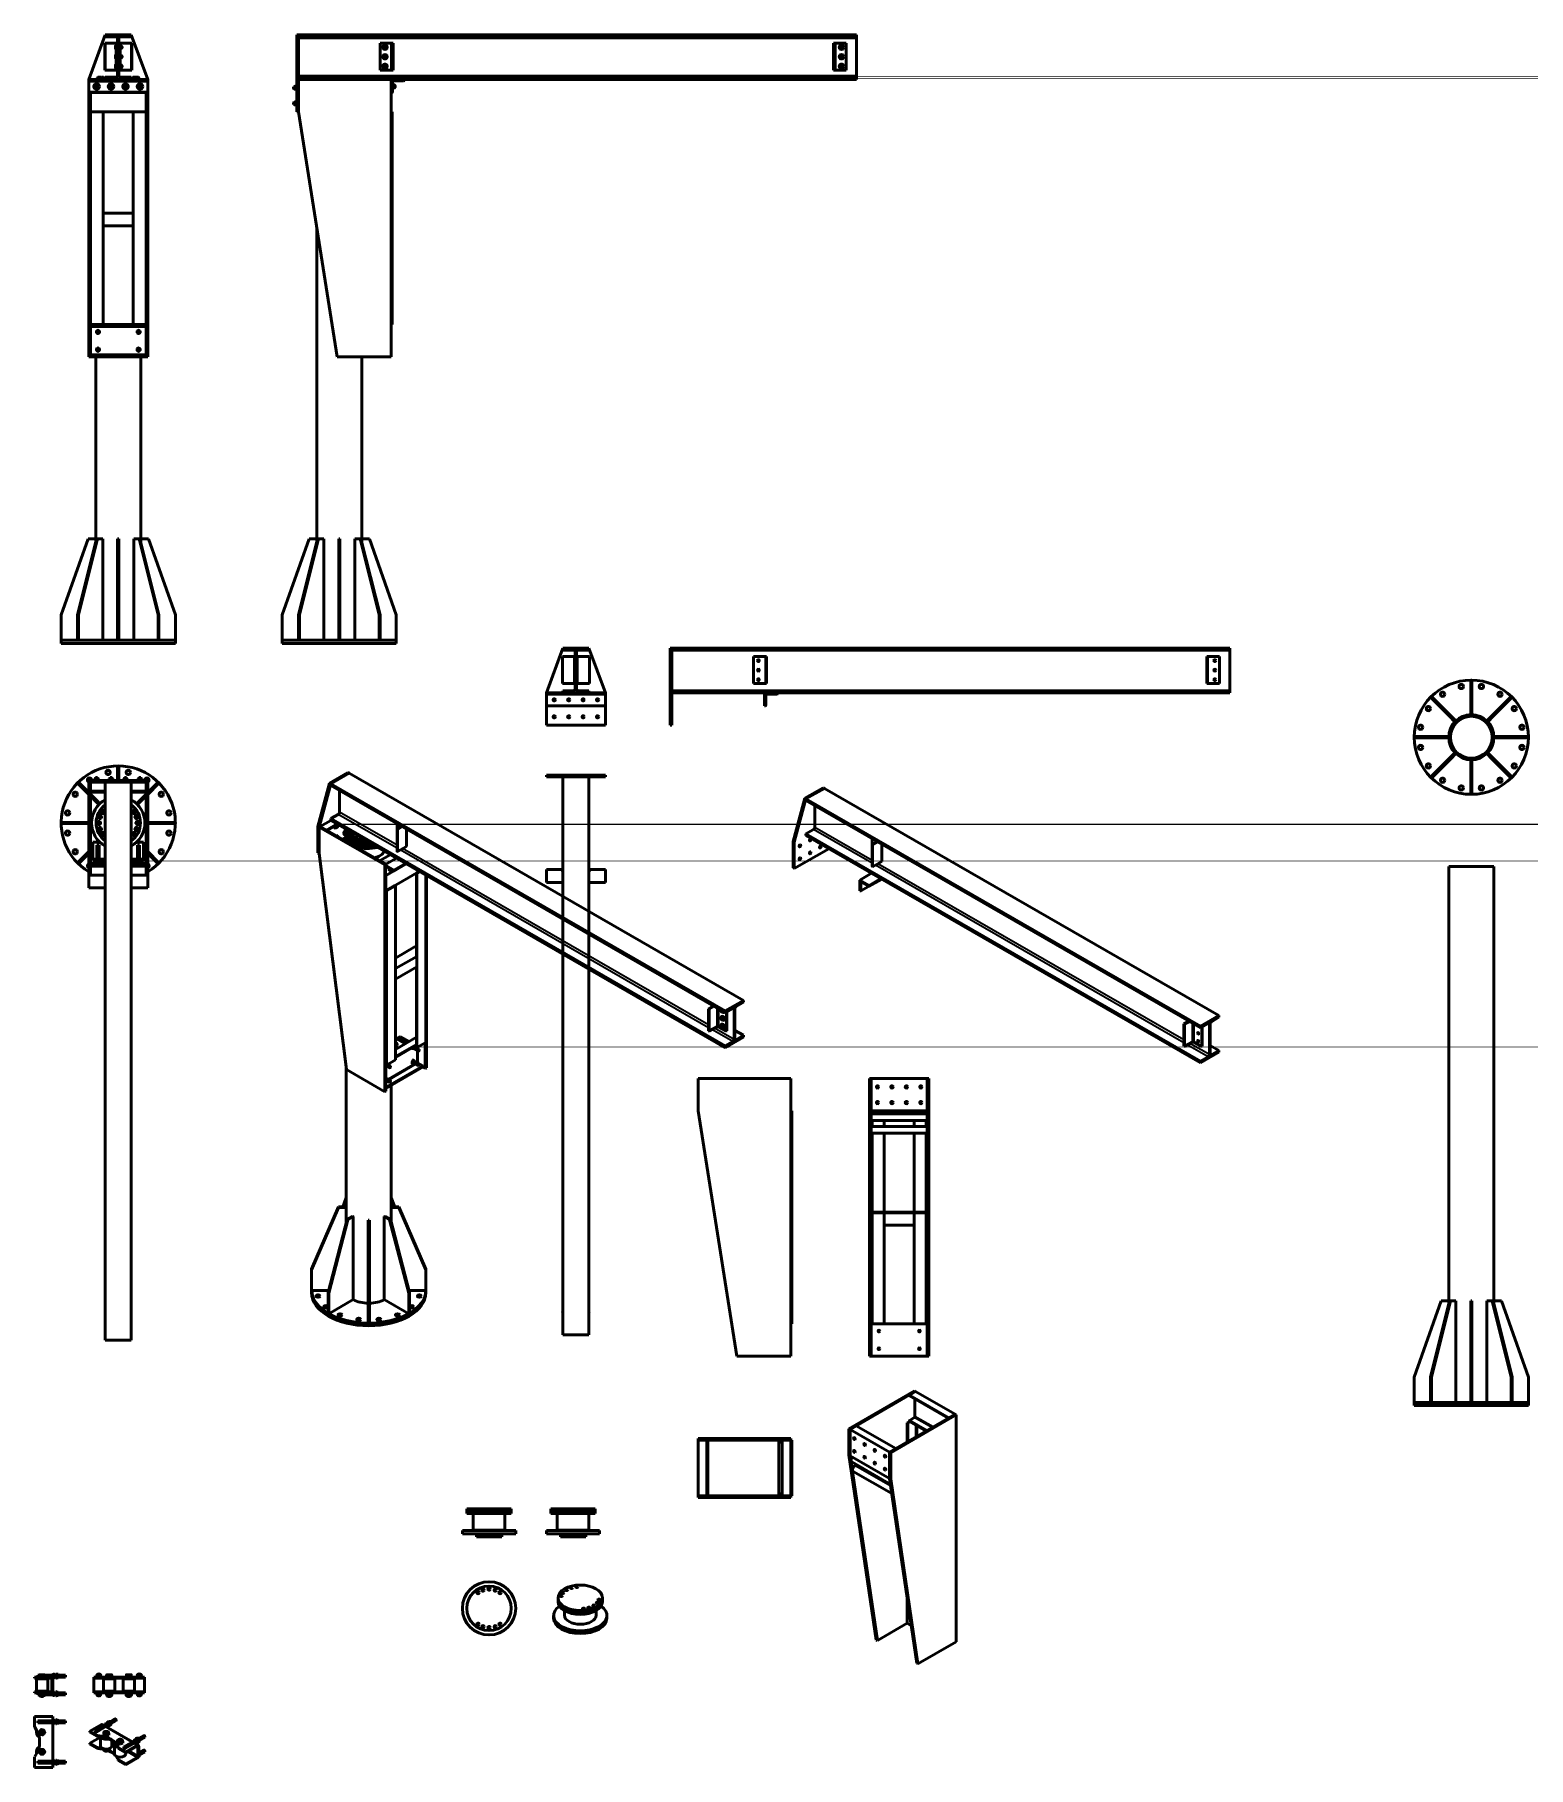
# Model space of a CAD drawing. Header units: millimetres. Extents: x 1375 to 13155, y 226 to 13887.
import ezdxf

# ---------------------------------------------------------------- set-up
doc = ezdxf.new("R2010")
doc.units = ezdxf.units.MM
doc.layers.add('Visible (ISO)', color=7, linetype='Continuous', lineweight=50)
doc.layers.add('Visible fina (ISO)', color=7, linetype='Continuous', lineweight=35)

msp = doc.modelspace()

# ---------------------------------------------------------------- linework, layer by layer
at = {"layer": 'Visible (ISO)'}
for p, q in [((1932, 13887), (1802, 13534)), ((1928, 13820), (1928, 13607)), ((1933, 13820), (1928, 13820)), ((2137, 13887), (1932, 13887)), ((1932, 13887), (1932, 13871)), ((1932, 13871), (2016, 13871)), ((1933, 13820), (2014, 13820)), ((2012, 13798), (2013, 13799)), ((2012, 13798), (2012, 13797)), ((2021, 13799), (2013, 13799)), ((2014, 13820), (2024, 13820)), ((2021, 13771), (2021, 13806)), ((2024, 13806), (2021, 13806)), ((2024, 13820), (2024, 13607)), ((2028, 13820), (2024, 13820)), ((2028, 13820), (2030, 13820)), ((2030, 13857), (2030, 13564)), ((2039, 13564), (2039, 13857)), ((2041, 13820), (2039, 13820)), ((2041, 13820), (2046, 13820)), ((2046, 13607), (2046, 13820)), ((2055, 13820), (2046, 13820)), ((2046, 13806), (2049, 13806)), ((2049, 13806), (2049, 13771)), ((2049, 13798), (2049, 13799)), ((2059, 13799), (2049, 13799)), ((2053, 13871), (2137, 13871)), ((2136, 13820), (2055, 13820)), ((2060, 13798), (2059, 13799)), ((2060, 13797), (2060, 13798)), ((2136, 13820), (2141, 13820)), ((2137, 13871), (2137, 13887)), ((2267, 13534), (2137, 13887)), ((2141, 13607), (2141, 13820)), ((3443, 13887), (3443, 13534)), ((3443, 13887), (3456, 13887)), ((7856, 13887), (3456, 13887)), ((3456, 13887), (3456, 13534)), ((7856, 13871), (3456, 13871)), ((4101, 13820), (4105, 13820)), ((4101, 13607), (4101, 13820)), ((4186, 13820), (4105, 13820)), ((4196, 13820), (4186, 13820)), ((4196, 13820), (4201, 13820)), ((4196, 13607), (4196, 13820)), ((4202, 13820), (4201, 13820)), ((4202, 13607), (4202, 13820)), ((7674, 13820), (7674, 13607)), ((7674, 13820), (7675, 13820)), ((7680, 13820), (7675, 13820)), ((7680, 13820), (7680, 13607)), ((7680, 13820), (7690, 13820)), ((7690, 13820), (7771, 13820)), ((7775, 13820), (7771, 13820)), ((7775, 13820), (7775, 13607)), ((7856, 13887), (7856, 13871)), ((7856, 13871), (7856, 13857)), ((7856, 13857), (7856, 13564)), ((2012, 13797), (2012, 13788)), ((2012, 13788), (2012, 13780)), ((2012, 13780), (2012, 13779)), ((2012, 13779), (2013, 13777)), ((2012, 13723), (2013, 13724)), ((2012, 13723), (2012, 13721)), ((2012, 13721), (2012, 13713)), ((2012, 13713), (2012, 13705)), ((2012, 13705), (2012, 13704)), ((2012, 13704), (2013, 13702)), ((2021, 13794), (2013, 13794)), ((2021, 13783), (2013, 13783)), ((2021, 13777), (2013, 13777)), ((2021, 13724), (2013, 13724)), ((2021, 13719), (2013, 13719)), ((2021, 13708), (2013, 13708)), ((2021, 13702), (2013, 13702)), ((2024, 13771), (2021, 13771)), ((2021, 13696), (2021, 13731)), ((2024, 13731), (2021, 13731)), ((2024, 13696), (2021, 13696)), ((2046, 13771), (2049, 13771)), ((2046, 13731), (2049, 13731)), ((2046, 13696), (2049, 13696)), ((2059, 13794), (2049, 13794)), ((2059, 13783), (2049, 13783)), ((2049, 13779), (2049, 13777)), ((2059, 13777), (2049, 13777)), ((2049, 13731), (2049, 13696)), ((2049, 13723), (2049, 13724)), ((2059, 13724), (2049, 13724)), ((2059, 13719), (2049, 13719)), ((2059, 13708), (2049, 13708)), ((2049, 13704), (2049, 13702)), ((2059, 13702), (2049, 13702)), ((2060, 13779), (2059, 13777)), ((2060, 13723), (2059, 13724)), ((2060, 13704), (2059, 13702)), ((2060, 13788), (2060, 13797)), ((2060, 13795), (2064, 13795)), ((2060, 13780), (2060, 13788)), ((2060, 13782), (2064, 13782)), ((2060, 13779), (2060, 13780)), ((2060, 13721), (2060, 13723)), ((2060, 13713), (2060, 13721)), ((2060, 13720), (2064, 13720)), ((2060, 13705), (2060, 13713)), ((2060, 13707), (2064, 13707)), ((2060, 13704), (2060, 13705)), ((2064, 13782), (2064, 13795)), ((2065, 13794), (2064, 13795)), ((2065, 13783), (2064, 13782)), ((2064, 13707), (2064, 13720)), ((2065, 13718), (2064, 13720)), ((2065, 13708), (2064, 13707)), ((2065, 13794), (2065, 13783)), ((2065, 13718), (2065, 13708)), ((1802, 13534), (1802, 13280)), ((1932, 13534), (1802, 13534)), ((1802, 13534), (1802, 13529)), ((1802, 13524), (1802, 13529)), ((1871, 13548), (1869, 13547)), ((1869, 13547), (1869, 13535)), ((1871, 13534), (1869, 13535)), ((1872, 13548), (1871, 13548)), ((1879, 13548), (1872, 13548)), ((1876, 13553), (1875, 13551)), ((1882, 13551), (1875, 13551)), ((1875, 13548), (1875, 13551)), ((1876, 13553), (1884, 13553)), ((1876, 13547), (1876, 13535)), ((1879, 13548), (1877, 13547)), ((1877, 13547), (1877, 13535)), ((1879, 13534), (1877, 13535)), ((1880, 13548), (1879, 13548)), ((1890, 13548), (1880, 13548)), ((1884, 13553), (1882, 13551)), ((1898, 13551), (1882, 13551)), ((1882, 13548), (1882, 13551)), ((1884, 13553), (1897, 13553)), ((1884, 13547), (1884, 13535)), ((1898, 13548), (1890, 13548)), ((1898, 13548), (1896, 13547)), ((1896, 13547), (1896, 13535)), ((1898, 13534), (1896, 13535)), ((1897, 13553), (1898, 13551)), ((1898, 13548), (1898, 13551)), ((1900, 13548), (1898, 13548)), ((1910, 13548), (1900, 13548)), ((1904, 13553), (1902, 13551)), ((1918, 13551), (1902, 13551)), ((1902, 13548), (1902, 13551)), ((1903, 13547), (1903, 13535)), ((1904, 13553), (1917, 13553)), ((1920, 13548), (1910, 13548)), ((1917, 13553), (1918, 13551)), ((1917, 13547), (1917, 13535)), ((1918, 13548), (1918, 13551)), ((1922, 13548), (1920, 13548)), ((1922, 13548), (1924, 13547)), ((1922, 13534), (1924, 13535)), ((1924, 13547), (1924, 13535)), ((1933, 13607), (1928, 13607)), ((2016, 13551), (1932, 13551)), ((1932, 13551), (1932, 13534)), ((1932, 13534), (2137, 13534)), ((1933, 13607), (2014, 13607)), ((2012, 13648), (2013, 13649)), ((2012, 13648), (2012, 13646)), ((2012, 13646), (2012, 13638)), ((2012, 13638), (2012, 13630)), ((2012, 13630), (2012, 13628)), ((2012, 13628), (2013, 13627)), ((2021, 13649), (2013, 13649)), ((2021, 13643), (2013, 13643)), ((2021, 13632), (2013, 13632)), ((2021, 13627), (2013, 13627)), ((2014, 13607), (2024, 13607)), ((2021, 13621), (2021, 13655)), ((2024, 13655), (2021, 13655)), ((2024, 13621), (2021, 13621)), ((2028, 13607), (2024, 13607)), ((2028, 13607), (2030, 13607)), ((2041, 13607), (2039, 13607)), ((2041, 13607), (2046, 13607)), ((2046, 13655), (2049, 13655)), ((2046, 13621), (2049, 13621)), ((2055, 13607), (2046, 13607)), ((2049, 13655), (2049, 13621)), ((2049, 13648), (2049, 13649)), ((2059, 13649), (2049, 13649)), ((2059, 13643), (2049, 13643)), ((2059, 13632), (2049, 13632)), ((2049, 13628), (2049, 13627)), ((2059, 13627), (2049, 13627)), ((2137, 13551), (2053, 13551)), ((2136, 13607), (2055, 13607)), ((2060, 13648), (2059, 13649)), ((2060, 13628), (2059, 13627)), ((2060, 13646), (2060, 13648)), ((2060, 13638), (2060, 13646)), ((2060, 13644), (2064, 13644)), ((2060, 13630), (2060, 13638)), ((2060, 13632), (2064, 13632)), ((2060, 13628), (2060, 13630)), ((2064, 13632), (2064, 13644)), ((2065, 13643), (2064, 13644)), ((2065, 13633), (2064, 13632)), ((2065, 13643), (2065, 13633)), ((2136, 13607), (2141, 13607)), ((2137, 13534), (2137, 13551)), ((2267, 13534), (2137, 13534)), ((2148, 13548), (2146, 13547)), ((2146, 13547), (2146, 13535)), ((2148, 13534), (2146, 13535)), ((2149, 13548), (2148, 13548)), ((2159, 13548), (2149, 13548)), ((2153, 13553), (2151, 13551)), ((2167, 13551), (2151, 13551)), ((2151, 13548), (2151, 13551)), ((2153, 13553), (2166, 13553)), ((2153, 13547), (2153, 13535)), ((2170, 13548), (2159, 13548)), ((2166, 13553), (2167, 13551)), ((2166, 13547), (2166, 13535)), ((2167, 13548), (2167, 13551)), ((2171, 13548), (2170, 13548)), ((2173, 13553), (2171, 13551)), ((2187, 13551), (2171, 13551)), ((2171, 13548), (2171, 13551)), ((2171, 13548), (2173, 13547)), ((2179, 13548), (2171, 13548)), ((2171, 13534), (2173, 13535)), ((2173, 13553), (2186, 13553)), ((2173, 13547), (2173, 13535)), ((2189, 13548), (2179, 13548)), ((2186, 13553), (2187, 13551)), ((2186, 13553), (2193, 13553)), ((2186, 13547), (2186, 13535)), ((2187, 13548), (2187, 13551)), ((2195, 13551), (2187, 13551)), ((2191, 13548), (2189, 13548)), ((2191, 13548), (2193, 13547)), ((2197, 13548), (2191, 13548)), ((2191, 13534), (2193, 13535)), ((2193, 13553), (2195, 13551)), ((2193, 13547), (2193, 13535)), ((2194, 13547), (2194, 13535)), ((2195, 13548), (2195, 13551)), ((2199, 13548), (2197, 13548)), ((2199, 13548), (2201, 13547)), ((2199, 13534), (2201, 13535)), ((2201, 13547), (2201, 13535)), ((2267, 13534), (2267, 13529)), ((2267, 13524), (2267, 13529)), ((3443, 13534), (3443, 13280)), ((3443, 13534), (3456, 13534)), ((3682, 13551), (3456, 13551)), ((4188, 13534), (3456, 13534)), ((3456, 13534), (3456, 13280)), ((3684, 13548), (3678, 13548)), ((3678, 13547), (3678, 13535)), ((3684, 13553), (3682, 13551)), ((3698, 13551), (3682, 13551)), ((3682, 13548), (3682, 13551)), ((3684, 13553), (3697, 13553)), ((3696, 13548), (3684, 13548)), ((3690, 13547), (3690, 13535)), ((3702, 13548), (3696, 13548)), ((3697, 13553), (3698, 13551)), ((3698, 13548), (3698, 13551)), ((3722, 13551), (3698, 13551)), ((3702, 13547), (3702, 13535)), ((3724, 13548), (3718, 13548)), ((3718, 13547), (3718, 13535)), ((3723, 13553), (3722, 13551)), ((3738, 13551), (3722, 13551)), ((3722, 13548), (3722, 13551)), ((3723, 13553), (3736, 13553)), ((3736, 13548), (3724, 13548)), ((3730, 13547), (3730, 13535)), ((3736, 13553), (3738, 13551)), ((3742, 13548), (3736, 13548)), ((3738, 13548), (3738, 13551)), ((3769, 13551), (3738, 13551)), ((3742, 13547), (3742, 13535)), ((3771, 13548), (3766, 13548)), ((3766, 13547), (3766, 13535)), ((3771, 13553), (3769, 13551)), ((3785, 13551), (3769, 13551)), ((3769, 13548), (3769, 13551)), ((3771, 13553), (3784, 13553)), ((3783, 13548), (3771, 13548)), ((3777, 13547), (3777, 13535)), ((3789, 13548), (3783, 13548)), ((3784, 13553), (3785, 13551)), ((3785, 13548), (3785, 13551)), ((3817, 13551), (3785, 13551)), ((3789, 13547), (3789, 13535)), ((3819, 13548), (3813, 13548)), ((3813, 13547), (3813, 13535)), ((3819, 13553), (3817, 13551)), ((3833, 13551), (3817, 13551)), ((3817, 13548), (3817, 13551)), ((3819, 13553), (3832, 13553)), ((3831, 13548), (3819, 13548)), ((3825, 13547), (3825, 13535)), ((3837, 13548), (3831, 13548)), ((3832, 13553), (3833, 13551)), ((3833, 13548), (3833, 13551)), ((3856, 13551), (3833, 13551)), ((3837, 13547), (3837, 13535)), ((3858, 13548), (3853, 13548)), ((3853, 13547), (3853, 13535)), ((3858, 13553), (3856, 13551)), ((3872, 13551), (3856, 13551)), ((3856, 13548), (3856, 13551)), ((3858, 13553), (3871, 13553)), ((3870, 13548), (3858, 13548)), ((3864, 13547), (3864, 13535)), ((3876, 13548), (3870, 13548)), ((3871, 13553), (3872, 13551)), ((3872, 13548), (3872, 13551)), ((7856, 13551), (3872, 13551)), ((3876, 13547), (3876, 13535)), ((4101, 13607), (4105, 13607)), ((4186, 13607), (4105, 13607)), ((4196, 13607), (4186, 13607)), ((4188, 11347), (4188, 13534)), ((4188, 13534), (4188, 13534)), ((4188, 13432), (4188, 13534)), ((4188, 13534), (4289, 13534)), ((4196, 13607), (4201, 13607)), ((4202, 13607), (4201, 13607)), ((7856, 13534), (4289, 13534)), ((4289, 13534), (4289, 13529)), ((7674, 13607), (7675, 13607)), ((7680, 13607), (7675, 13607)), ((7680, 13607), (7690, 13607)), ((7690, 13607), (7771, 13607)), ((7775, 13607), (7771, 13607)), ((7856, 13564), (7856, 13551)), ((7856, 13551), (7856, 13534)), ((2267, 13524), (1802, 13524)), ((1802, 13524), (1802, 13515)), ((1802, 13515), (1802, 13437)), ((1802, 13432), (1802, 13437)), ((1802, 11347), (1802, 13432)), ((2267, 13432), (1802, 13432)), ((1815, 13280), (1815, 13432)), ((1815, 13280), (1815, 13432)), ((2255, 13280), (2255, 13432)), ((2255, 13280), (2255, 13432)), ((2267, 13524), (2267, 13515)), ((2267, 13515), (2267, 13437)), ((2267, 13432), (2267, 13437)), ((2267, 11347), (2267, 13432)), ((3418, 13475), (3419, 13477)), ((3418, 13462), (3418, 13475)), ((3418, 13462), (3419, 13461)), ((3419, 13477), (3419, 13461)), ((3426, 13477), (3419, 13477)), ((3426, 13461), (3419, 13461)), ((3426, 13481), (3426, 13475)), ((3426, 13475), (3426, 13463)), ((3426, 13463), (3426, 13457)), ((3427, 13481), (3439, 13481)), ((3427, 13469), (3439, 13469)), ((3427, 13457), (3439, 13457)), ((3440, 13447), (3440, 13491)), ((3443, 13491), (3440, 13491)), ((3443, 13447), (3440, 13447)), ((4188, 13487), (4188, 13487)), ((4188, 13471), (4188, 13471)), ((4193, 13432), (4188, 13432)), ((4197, 13515), (4197, 13437)), ((4197, 13501), (4201, 13501)), ((4197, 13457), (4201, 13457)), ((4201, 13501), (4201, 13457)), ((4213, 13491), (4202, 13491)), ((4213, 13479), (4202, 13479)), ((4213, 13467), (4202, 13467)), ((4285, 13524), (4207, 13524)), ((4215, 13485), (4215, 13491)), ((4215, 13487), (4218, 13487)), ((4215, 13473), (4215, 13485)), ((4215, 13467), (4215, 13473)), ((4215, 13471), (4218, 13471)), ((4218, 13471), (4218, 13487)), ((4219, 13485), (4218, 13487)), ((4219, 13472), (4218, 13471)), ((4219, 13485), (4219, 13472)), ((1802, 13280), (1802, 13280)), ((1815, 13280), (1815, 11601)), ((1815, 13280), (1916, 13280)), ((1916, 13280), (2153, 13280)), ((1916, 13280), (1916, 11601)), ((2153, 13280), (2153, 11601)), ((2153, 13280), (2255, 13280)), ((2255, 13280), (2255, 11601)), ((3418, 13351), (3419, 13353)), ((3418, 13338), (3418, 13351)), ((3418, 13338), (3419, 13337)), ((3419, 13353), (3419, 13337)), ((3426, 13353), (3419, 13353)), ((3426, 13337), (3419, 13337)), ((3426, 13357), (3426, 13351)), ((3426, 13351), (3426, 13339)), ((3426, 13339), (3426, 13333)), ((3427, 13357), (3439, 13357)), ((3427, 13345), (3439, 13345)), ((3427, 13333), (3439, 13333)), ((3440, 13323), (3440, 13367)), ((3443, 13367), (3440, 13367)), ((3443, 13323), (3440, 13323)), ((3443, 13280), (3456, 13280)), ((3456, 13280), (3760, 11347)), ((4188, 13280), (4194, 13280)), ((4194, 13280), (4194, 11601)), ((1916, 12481), (1916, 12481)), ((1916, 12481), (1916, 12379)), ((2153, 12481), (1916, 12481)), ((1916, 12474), (1916, 12474)), ((2153, 12379), (2153, 12481)), ((2153, 12379), (1916, 12379)), ((3600, 9912), (3600, 12367)), ((1815, 11347), (1815, 11601)), ((1815, 11601), (1916, 11601)), ((2153, 11601), (1916, 11601)), ((2153, 11601), (2255, 11601)), ((2255, 11347), (2255, 11601)), ((4188, 11601), (4194, 11601)), ((1815, 11347), (1802, 11347)), ((2255, 11347), (1815, 11347)), ((1857, 9912), (1857, 11347)), ((2213, 9912), (2213, 11347)), ((2267, 11347), (2255, 11347)), ((3760, 11347), (4188, 11347)), ((3955, 9912), (3955, 11347)), ((1585, 9312), (1797, 9912)), ((1713, 9312), (1863, 9912)), ((1720, 9312), (1870, 9912)), ((1797, 9912), (1857, 9912)), ((1857, 9912), (1857, 9887)), ((1870, 9912), (1863, 9912)), ((1870, 9912), (1912, 9912)), ((1912, 9912), (1912, 9112)), ((2040, 9912), (2030, 9912)), ((2030, 9312), (2030, 9912)), ((2040, 9312), (2040, 9912)), ((2157, 9912), (2157, 9112)), ((2200, 9912), (2157, 9912)), ((2206, 9912), (2200, 9912)), ((2350, 9312), (2200, 9912)), ((2356, 9312), (2206, 9912)), ((2213, 9912), (2213, 9887)), ((2273, 9912), (2213, 9912)), ((2485, 9312), (2273, 9912)), ((3327, 9312), (3540, 9912)), ((3456, 9312), (3606, 9912)), ((3463, 9312), (3613, 9912)), ((3540, 9912), (3600, 9912)), ((3600, 9912), (3600, 9887)), ((3613, 9912), (3606, 9912)), ((3613, 9912), (3655, 9912)), ((3655, 9912), (3655, 9112)), ((3782, 9912), (3773, 9912)), ((3773, 9312), (3773, 9912)), ((3782, 9312), (3782, 9912)), ((3900, 9912), (3900, 9112)), ((3942, 9912), (3900, 9912)), ((3949, 9912), (3942, 9912)), ((4092, 9312), (3942, 9912)), ((4099, 9312), (3949, 9912)), ((3955, 9912), (3955, 9887)), ((4015, 9912), (3955, 9912)), ((4227, 9312), (4015, 9912)), ((1585, 9112), (1585, 9312)), ((1720, 9312), (1713, 9312)), ((1713, 9112), (1713, 9312)), ((1720, 9112), (1720, 9312)), ((2040, 9312), (2030, 9312)), ((2030, 9112), (2030, 9312)), ((2040, 9112), (2040, 9312)), ((2356, 9312), (2350, 9312)), ((2350, 9112), (2350, 9312)), ((2356, 9112), (2356, 9312)), ((2485, 9112), (2485, 9312)), ((3327, 9112), (3327, 9312)), ((3463, 9312), (3456, 9312)), ((3456, 9112), (3456, 9312)), ((3463, 9112), (3463, 9312)), ((3782, 9312), (3773, 9312)), ((3773, 9112), (3773, 9312)), ((3782, 9112), (3782, 9312)), ((4099, 9312), (4092, 9312)), ((4092, 9112), (4092, 9312)), ((4099, 9112), (4099, 9312)), ((4227, 9112), (4227, 9312)), ((2485, 9112), (1585, 9112)), ((1585, 9112), (1585, 9087)), ((1585, 9087), (2485, 9087)), ((2485, 9112), (2485, 9087)), ((4227, 9112), (3327, 9112)), ((3327, 9112), (3327, 9087)), ((3327, 9087), (4227, 9087)), ((4227, 9112), (4227, 9087)), ((5541, 9051), (5411, 8698)), ((5746, 9051), (5541, 9051)), ((5541, 9051), (5541, 9035)), ((5541, 9035), (5625, 9035)), ((5639, 9021), (5639, 8728)), ((5649, 8728), (5649, 9021)), ((5662, 9035), (5746, 9035)), ((5746, 9035), (5746, 9051)), ((5876, 8698), (5746, 9051)), ((6388, 9051), (6388, 8698)), ((6388, 9051), (6400, 9051)), ((10800, 9051), (6400, 9051)), ((6400, 9051), (6400, 8698)), ((10800, 9035), (6400, 9035)), ((10800, 9051), (10800, 9035)), ((10800, 9035), (10800, 9021)), ((10800, 9021), (10800, 8728)), ((5538, 8984), (5538, 8771)), ((5542, 8984), (5538, 8984)), ((5542, 8984), (5623, 8984)), ((5623, 8984), (5633, 8984)), ((5633, 8984), (5633, 8771)), ((5637, 8984), (5633, 8984)), ((5637, 8984), (5639, 8984)), ((5650, 8984), (5649, 8984)), ((5650, 8984), (5655, 8984)), ((5655, 8771), (5655, 8984)), ((5665, 8984), (5655, 8984)), ((5746, 8984), (5665, 8984)), ((5746, 8984), (5750, 8984)), ((5750, 8771), (5750, 8984)), ((7045, 8984), (7050, 8984)), ((7045, 8771), (7045, 8984)), ((7131, 8984), (7050, 8984)), ((7141, 8984), (7131, 8984)), ((7141, 8984), (7145, 8984)), ((7141, 8771), (7141, 8984)), ((7147, 8984), (7145, 8984)), ((7147, 8771), (7147, 8984)), ((10618, 8984), (10618, 8771)), ((10618, 8984), (10620, 8984)), ((10625, 8984), (10620, 8984)), ((10625, 8984), (10625, 8771)), ((10625, 8984), (10634, 8984)), ((10634, 8984), (10715, 8984)), ((10720, 8984), (10715, 8984)), ((10720, 8984), (10720, 8771)), ((5542, 8771), (5538, 8771)), ((5542, 8771), (5623, 8771)), ((5623, 8771), (5633, 8771)), ((5637, 8771), (5633, 8771)), ((5637, 8771), (5639, 8771)), ((5650, 8771), (5649, 8771)), ((5650, 8771), (5655, 8771)), ((5665, 8771), (5655, 8771)), ((5746, 8771), (5665, 8771)), ((5746, 8771), (5750, 8771)), ((7045, 8771), (7050, 8771)), ((7131, 8771), (7050, 8771)), ((7141, 8771), (7131, 8771)), ((7141, 8771), (7145, 8771)), ((7147, 8771), (7145, 8771)), ((10618, 8771), (10620, 8771)), ((10625, 8771), (10620, 8771)), ((10625, 8771), (10634, 8771)), ((10634, 8771), (10715, 8771)), ((10720, 8771), (10715, 8771)), ((12700, 8798), (12709, 8798)), ((12700, 8798), (12700, 8586)), ((12709, 8798), (12709, 8586)), ((5411, 8698), (5411, 8444)), ((5541, 8698), (5411, 8698)), ((5411, 8698), (5411, 8693)), ((5411, 8688), (5411, 8693)), ((5877, 8688), (5411, 8688)), ((5411, 8688), (5411, 8679)), ((5411, 8679), (5411, 8601)), ((5625, 8714), (5541, 8714)), ((5541, 8714), (5541, 8698)), ((5541, 8698), (5746, 8698)), ((5746, 8714), (5662, 8714)), ((5746, 8698), (5746, 8714)), ((5877, 8698), (5746, 8698)), ((5877, 8698), (5877, 8693)), ((5877, 8688), (5877, 8693)), ((5877, 8688), (5877, 8679)), ((5877, 8679), (5877, 8601)), ((6388, 8698), (6388, 8444)), ((6388, 8698), (6400, 8698)), ((10800, 8714), (6400, 8714)), ((7132, 8698), (6400, 8698)), ((6400, 8698), (6400, 8444)), ((7132, 8596), (7132, 8698)), ((7132, 8698), (7234, 8698)), ((7142, 8679), (7142, 8601)), ((7229, 8688), (7151, 8688)), ((10800, 8698), (7234, 8698)), ((7234, 8698), (7234, 8693)), ((10800, 8728), (10800, 8714)), ((10800, 8714), (10800, 8698)), ((12383, 8663), (12390, 8669)), ((12383, 8663), (12533, 8513)), ((12390, 8669), (12540, 8519)), ((13019, 8669), (12869, 8519)), ((13026, 8663), (12876, 8513)), ((13019, 8669), (13026, 8663)), ((5411, 8596), (5411, 8601)), ((5877, 8596), (5411, 8596)), ((5876, 8444), (5876, 8596)), ((5877, 8596), (5877, 8601)), ((7137, 8596), (7132, 8596)), ((12533, 8513), (12540, 8519)), ((12533, 8513), (12576, 8470)), ((12540, 8519), (12582, 8477)), ((12700, 8586), (12709, 8586)), ((12700, 8586), (12700, 8526)), ((12709, 8586), (12709, 8526)), ((12869, 8519), (12827, 8477)), ((12876, 8513), (12834, 8470)), ((12869, 8519), (12876, 8513)), ((5411, 8444), (5876, 8444)), ((6388, 8444), (6400, 8444)), ((12255, 8343), (12255, 8353)), ((12255, 8353), (12467, 8353)), ((12255, 8343), (12467, 8343)), ((12467, 8353), (12527, 8353)), ((12467, 8343), (12467, 8353)), ((12467, 8343), (12527, 8343)), ((12942, 8353), (12882, 8353)), ((12942, 8343), (12882, 8343)), ((12942, 8353), (12942, 8343)), ((13155, 8353), (12942, 8353)), ((13155, 8343), (12942, 8343)), ((13155, 8353), (13155, 8343)), ((12533, 8183), (12576, 8226)), ((12540, 8176), (12582, 8219)), ((12869, 8176), (12827, 8219)), ((12876, 8183), (12834, 8226)), ((2030, 8121), (2040, 8121)), ((2030, 8121), (2030, 8006)), ((2040, 8121), (2040, 8006)), ((3846, 8070), (3701, 7986)), ((3855, 8065), (3710, 7981)), ((3855, 8065), (3710, 7981)), ((3846, 8070), (3855, 8065)), ((6966, 6273), (3855, 8065)), ((12383, 8033), (12533, 8183)), ((12390, 8026), (12540, 8176)), ((12540, 8176), (12533, 8183)), ((12700, 8110), (12700, 8170)), ((12709, 8110), (12700, 8110)), ((12700, 7898), (12700, 8110)), ((12709, 8110), (12709, 8170)), ((12709, 7898), (12709, 8110)), ((12876, 8183), (12869, 8176)), ((13019, 8026), (12869, 8176)), ((13026, 8033), (12876, 8183)), ((1713, 7986), (1720, 7993)), ((1713, 7986), (1802, 7897)), ((1720, 7993), (1802, 7911)), ((1802, 8006), (1802, 7993)), ((1932, 8006), (1802, 8006)), ((1802, 7261), (1802, 7993)), ((1932, 7993), (1802, 7993)), ((1815, 7261), (1815, 7993)), ((1815, 7993), (1815, 7924)), ((1932, 7924), (1815, 7924)), ((1842, 8009), (1886, 8009)), ((1842, 8006), (1842, 8009)), ((1852, 8023), (1850, 8022)), ((1850, 8022), (1850, 8010)), ((1852, 8009), (1850, 8010)), ((1853, 8023), (1852, 8023)), ((1864, 8023), (1853, 8023)), ((1857, 8031), (1856, 8030)), ((1872, 8030), (1856, 8030)), ((1856, 8023), (1856, 8030)), ((1857, 8031), (1870, 8031)), ((1857, 8022), (1857, 8010)), ((1874, 8023), (1864, 8023)), ((1870, 8031), (1872, 8030)), ((1871, 8022), (1871, 8010)), ((1872, 8023), (1872, 8030)), ((1876, 8023), (1874, 8023)), ((1876, 8023), (1878, 8022)), ((1876, 8009), (1878, 8010)), ((1878, 8022), (1878, 8010)), ((1886, 8006), (1886, 8009)), ((1932, 8006), (1932, 7993)), ((2137, 8006), (1932, 8006)), ((2137, 7993), (1932, 7993)), ((1932, 3593), (1932, 7993)), ((2137, 7993), (1932, 7993)), ((1956, 8009), (2000, 8009)), ((1956, 8006), (1956, 8009)), ((1966, 8023), (1964, 8022)), ((1964, 8022), (1964, 8010)), ((1966, 8009), (1964, 8010)), ((1967, 8023), (1966, 8023)), ((1978, 8023), (1967, 8023)), ((1971, 8031), (1970, 8030)), ((1986, 8030), (1970, 8030)), ((1970, 8023), (1970, 8030)), ((1971, 8031), (1984, 8031)), ((1971, 8022), (1971, 8010)), ((1988, 8023), (1978, 8023)), ((1984, 8031), (1986, 8030)), ((1985, 8022), (1985, 8010)), ((1986, 8023), (1986, 8030)), ((1990, 8023), (1988, 8023)), ((1990, 8023), (1992, 8022)), ((1990, 8009), (1992, 8010)), ((1992, 8022), (1992, 8010)), ((2000, 8006), (2000, 8009)), ((2070, 8009), (2114, 8009)), ((2070, 8006), (2070, 8009)), ((2080, 8023), (2078, 8022)), ((2078, 8022), (2078, 8010)), ((2080, 8009), (2078, 8010)), ((2081, 8023), (2080, 8023)), ((2092, 8023), (2081, 8023)), ((2085, 8031), (2084, 8030)), ((2100, 8030), (2084, 8030)), ((2084, 8023), (2084, 8030)), ((2085, 8031), (2098, 8031)), ((2085, 8022), (2085, 8010)), ((2102, 8023), (2092, 8023)), ((2098, 8031), (2100, 8030)), ((2099, 8022), (2099, 8010)), ((2100, 8023), (2100, 8030)), ((2104, 8023), (2102, 8023)), ((2104, 8023), (2106, 8022)), ((2104, 8009), (2106, 8010)), ((2106, 8022), (2106, 8010)), ((2114, 8006), (2114, 8009)), ((2137, 8006), (2137, 7993)), ((2267, 8006), (2137, 8006)), ((2137, 3593), (2137, 7993)), ((2267, 7993), (2137, 7993)), ((2255, 7924), (2137, 7924)), ((2184, 8009), (2228, 8009)), ((2184, 8006), (2184, 8009)), ((2194, 8023), (2192, 8022)), ((2192, 8022), (2192, 8010)), ((2194, 8009), (2192, 8010)), ((2195, 8023), (2194, 8023)), ((2206, 8023), (2195, 8023)), ((2199, 8031), (2198, 8030)), ((2214, 8030), (2198, 8030)), ((2198, 8023), (2198, 8030)), ((2199, 8031), (2212, 8031)), ((2199, 8022), (2199, 8010)), ((2216, 8023), (2206, 8023)), ((2212, 8031), (2214, 8030)), ((2213, 8022), (2213, 8010)), ((2214, 8023), (2214, 8030)), ((2218, 8023), (2216, 8023)), ((2218, 8023), (2220, 8022)), ((2218, 8009), (2220, 8010)), ((2220, 8022), (2220, 8010)), ((2228, 8006), (2228, 8009)), ((2255, 7261), (2255, 7993)), ((2255, 7993), (2255, 7924)), ((2267, 8006), (2267, 7993)), ((2350, 7993), (2267, 7911)), ((2267, 7993), (2267, 7993)), ((2267, 7261), (2267, 7993)), ((2356, 7986), (2267, 7897)), ((2350, 7993), (2356, 7986)), ((3701, 7986), (3609, 7644)), ((3710, 7981), (3618, 7639)), ((3701, 7986), (3710, 7981)), ((6822, 6190), (3710, 7981)), ((3710, 7981), (3710, 7967)), ((6822, 6176), (3710, 7967)), ((3779, 7928), (3779, 7757)), ((5411, 8049), (5411, 8036)), ((5541, 8049), (5411, 8049)), ((5541, 8036), (5411, 8036)), ((5541, 8049), (5541, 8036)), ((5746, 8049), (5541, 8049)), ((5746, 8036), (5541, 8036)), ((5541, 3636), (5541, 8036)), ((5746, 8036), (5541, 8036)), ((5746, 8049), (5746, 8036)), ((5876, 8049), (5746, 8049)), ((5746, 3636), (5746, 8036)), ((5876, 8036), (5746, 8036)), ((5876, 8049), (5876, 8036)), ((7594, 7950), (7449, 7867)), ((7603, 7945), (7458, 7862)), ((7603, 7945), (7458, 7862)), ((7594, 7950), (7603, 7945)), ((10714, 6153), (7603, 7945)), ((12390, 8026), (12383, 8033)), ((13026, 8033), (13019, 8026)), ((1815, 7916), (1932, 7916)), ((1815, 7898), (1870, 7843)), ((1815, 7885), (1863, 7836)), ((1863, 7836), (1870, 7843)), ((1863, 7836), (1883, 7817)), ((1870, 7843), (1890, 7823)), ((2137, 7916), (2255, 7916)), ((2200, 7843), (2180, 7823)), ((2206, 7836), (2187, 7817)), ((2255, 7898), (2200, 7843)), ((2200, 7843), (2206, 7836)), ((2255, 7885), (2206, 7836)), ((7449, 7867), (7357, 7525)), ((7458, 7862), (7366, 7520)), ((7449, 7867), (7458, 7862)), ((10570, 6070), (7458, 7862)), ((7458, 7862), (7458, 7848)), ((10570, 6056), (7458, 7848)), ((7527, 7808), (7527, 7637)), ((12709, 7898), (12700, 7898)), ((1585, 7667), (1585, 7676)), ((1585, 7676), (1797, 7676)), ((1585, 7667), (1797, 7667)), ((1797, 7676), (1802, 7676)), ((1797, 7667), (1797, 7676)), ((1797, 7667), (1802, 7667)), ((1815, 7676), (1825, 7676)), ((1815, 7667), (1825, 7667)), ((2255, 7676), (2245, 7676)), ((2255, 7667), (2245, 7667)), ((2273, 7676), (2267, 7676)), ((2273, 7667), (2267, 7667)), ((2273, 7676), (2273, 7667)), ((2485, 7676), (2273, 7676)), ((2485, 7667), (2273, 7667)), ((2485, 7676), (2485, 7667)), ((3710, 7692), (3627, 7644)), ((3760, 7664), (3676, 7616)), ((3765, 7661), (3682, 7613)), ((3770, 7740), (3710, 7706)), ((6822, 5914), (3710, 7706)), ((3710, 7706), (3710, 7692)), ((3859, 7607), (3710, 7692)), ((4233, 7623), (4233, 7666)), ((1835, 7521), (1889, 7521)), ((1835, 7392), (1835, 7521)), ((1877, 7521), (1883, 7526)), ((2181, 7521), (2235, 7521)), ((2192, 7521), (2187, 7526)), ((2235, 7521), (2235, 7392)), ((3609, 7644), (3609, 7437)), ((3609, 7644), (3618, 7639)), ((3627, 7644), (3618, 7639)), ((3618, 7639), (3618, 7431)), ((4136, 7341), (3618, 7639)), ((3618, 7639), (3618, 7431)), ((4145, 7346), (3627, 7644)), ((3627, 7644), (3676, 7616)), ((3738, 7634), (3741, 7633)), ((3744, 7643), (3742, 7647)), ((3742, 7647), (3742, 7647)), ((3742, 7647), (3749, 7642)), ((3747, 7640), (3744, 7643)), ((3747, 7640), (3754, 7635)), ((3760, 7571), (3763, 7570)), ((3819, 7579), (3821, 7578)), ((3823, 7592), (3825, 7598)), ((3825, 7588), (3823, 7592)), ((3823, 7592), (3830, 7587)), ((3825, 7598), (3827, 7604)), ((3827, 7585), (3825, 7588)), ((3827, 7604), (3832, 7607)), ((3827, 7604), (3835, 7600)), ((3827, 7585), (3835, 7580)), ((3832, 7607), (3836, 7609)), ((3835, 7603), (3835, 7587)), ((3835, 7587), (3835, 7572)), ((3847, 7600), (3847, 7590)), ((3851, 7592), (3851, 7583)), ((3853, 7599), (3853, 7602)), ((3856, 7606), (3855, 7605)), ((3861, 7576), (3861, 7566)), ((3864, 7590), (3864, 7581)), ((3865, 7606), (3866, 7605)), ((3865, 7568), (3865, 7559)), ((3866, 7575), (3866, 7578)), ((3868, 7599), (3868, 7602)), ((3870, 7582), (3869, 7581)), ((3982, 7536), (3873, 7599)), ((3874, 7596), (3874, 7586)), ((3878, 7566), (3878, 7557)), ((3879, 7582), (3880, 7581)), ((3882, 7575), (3882, 7578)), ((3888, 7572), (3888, 7562)), ((3889, 7553), (3889, 7544)), ((3893, 7546), (3893, 7536)), ((3895, 7552), (3895, 7555)), ((3898, 7559), (3897, 7559)), ((3906, 7544), (3906, 7534)), ((3907, 7559), (3908, 7559)), ((3911, 7552), (3911, 7555)), ((3916, 7549), (3916, 7540)), ((3929, 7537), (3929, 7527)), ((3932, 7529), (3932, 7520)), ((3934, 7536), (3934, 7539)), ((3937, 7543), (3936, 7542)), ((3945, 7527), (3945, 7518)), ((3946, 7543), (3947, 7542)), ((3950, 7536), (3950, 7539)), ((3955, 7533), (3955, 7523)), ((3970, 7529), (3970, 7520)), ((3974, 7521), (3974, 7512)), ((3976, 7528), (3976, 7531)), ((3979, 7535), (3978, 7534)), ((3987, 7519), (3987, 7510)), ((3988, 7535), (3989, 7534)), ((3992, 7528), (3992, 7531)), ((6822, 5900), (3996, 7528)), ((3997, 7525), (3997, 7515)), ((4233, 7449), (4233, 7623)), ((4234, 7625), (4270, 7645)), ((4236, 7620), (4234, 7621)), ((4275, 7643), (4236, 7620)), ((4236, 7446), (4236, 7620)), ((4262, 7650), (4256, 7647)), ((4266, 7644), (4264, 7643)), ((4307, 7487), (4307, 7624)), ((7357, 7525), (7357, 7317)), ((7357, 7525), (7366, 7520)), ((7366, 7520), (7366, 7312)), ((7518, 7620), (7458, 7586)), ((10570, 5795), (7458, 7586)), ((7458, 7586), (7458, 7573)), ((10570, 5781), (7458, 7573)), ((7981, 7503), (7981, 7547)), ((7982, 7505), (8018, 7526)), ((8023, 7523), (7984, 7501)), ((1713, 7357), (1802, 7446)), ((1720, 7350), (1802, 7432)), ((1815, 7458), (1835, 7478)), ((1815, 7445), (1835, 7465)), ((1835, 7392), (1835, 7377)), ((1835, 7377), (1867, 7377)), ((1883, 7496), (1867, 7496)), ((1867, 7496), (1867, 7377)), ((1883, 7496), (1883, 7377)), ((1883, 7377), (1932, 7377)), ((2137, 7377), (2187, 7377)), ((2203, 7496), (2187, 7496)), ((2187, 7377), (2187, 7496)), ((2203, 7377), (2203, 7496)), ((2203, 7377), (2235, 7377)), ((2255, 7458), (2235, 7478)), ((2255, 7445), (2235, 7465)), ((2235, 7377), (2235, 7392)), ((2356, 7357), (2267, 7446)), ((2350, 7350), (2267, 7432)), ((3609, 7437), (3618, 7431)), ((3618, 7431), (3834, 5727)), ((3618, 7431), (3618, 7431)), ((3885, 7501), (3885, 7496)), ((3893, 7497), (3893, 7496)), ((3932, 7481), (3932, 7479)), ((3945, 7478), (3945, 7477)), ((3974, 7473), (3974, 7472)), ((3987, 7472), (3987, 7469)), ((4096, 7374), (4179, 7422)), ((4228, 7394), (4136, 7341)), ((4145, 7346), (4228, 7394)), ((4236, 7446), (4234, 7447)), ((4307, 7487), (4236, 7446)), ((7366, 7312), (7639, 7469)), ((7981, 7329), (7981, 7503)), ((7984, 7501), (7982, 7501)), ((7984, 7326), (7984, 7501)), ((8056, 7368), (8056, 7504)), ((1720, 7350), (1713, 7357)), ((1815, 7261), (1802, 7261)), ((1932, 7261), (1802, 7261)), ((1802, 7261), (1802, 7160)), ((1817, 7356), (1815, 7356)), ((1815, 7331), (1932, 7331)), ((1815, 7261), (1815, 7331)), ((1815, 7261), (1932, 7261)), ((1815, 7261), (1815, 7261)), ((1831, 7356), (1817, 7356)), ((1821, 7331), (1821, 7352)), ((1932, 7356), (1831, 7356)), ((1831, 7356), (1831, 7331)), ((1861, 7376), (1861, 7364)), ((1863, 7377), (1862, 7376)), ((1863, 7363), (1862, 7363)), ((1866, 7377), (1863, 7377)), ((1863, 7363), (1866, 7363)), ((1877, 7377), (1866, 7377)), ((1866, 7363), (1877, 7363)), ((1867, 7363), (1867, 7356)), ((1870, 7376), (1870, 7364)), ((1886, 7377), (1877, 7377)), ((1877, 7363), (1886, 7363)), ((1883, 7363), (1883, 7356)), ((1884, 7376), (1884, 7364)), ((1887, 7377), (1886, 7377)), ((1886, 7363), (1887, 7363)), ((1887, 7377), (1887, 7376)), ((1887, 7363), (1887, 7363)), ((1888, 7376), (1888, 7364)), ((1916, 7261), (1916, 7261)), ((2239, 7356), (2137, 7356)), ((2137, 7331), (2255, 7331)), ((2137, 7261), (2255, 7261)), ((2267, 7261), (2137, 7261)), ((2153, 7261), (2153, 7261)), ((2189, 7377), (2183, 7377)), ((2183, 7376), (2183, 7364)), ((2183, 7363), (2189, 7363)), ((2187, 7356), (2187, 7363)), ((2201, 7377), (2189, 7377)), ((2189, 7363), (2201, 7363)), ((2195, 7376), (2195, 7364)), ((2207, 7377), (2201, 7377)), ((2201, 7363), (2207, 7363)), ((2203, 7356), (2203, 7363)), ((2207, 7376), (2207, 7364)), ((2253, 7356), (2239, 7356)), ((2239, 7356), (2239, 7331)), ((2248, 7352), (2248, 7331)), ((2255, 7356), (2253, 7356)), ((2255, 7261), (2255, 7331)), ((2267, 7261), (2255, 7261)), ((2255, 7261), (2255, 7261)), ((2267, 7261), (2267, 7160)), ((2356, 7357), (2350, 7350)), ((4145, 7346), (4096, 7374)), ((4145, 7346), (4136, 7341)), ((4136, 5553), (4136, 7341)), ((4136, 7258), (4136, 7341)), ((4136, 7341), (4208, 7300)), ((4139, 7256), (4136, 7258)), ((4305, 7350), (4142, 7256)), ((4143, 7321), (4143, 7258)), ((4145, 7346), (4145, 7346)), ((4145, 7346), (4145, 7346)), ((4145, 7138), (4408, 7290)), ((4145, 5558), (4145, 7258)), ((4145, 7138), (4145, 7258)), ((4204, 7294), (4149, 7325)), ((4175, 7298), (4177, 7297)), ((4193, 7298), (4184, 7303)), ((4305, 7350), (4207, 7293)), ((4300, 7353), (4208, 7300)), ((4208, 7300), (4208, 7296)), ((4386, 7277), (4386, 7276)), ((4386, 7276), (4386, 6622)), ((4408, 7290), (4387, 7278)), ((4387, 7274), (4389, 7274)), ((4389, 7274), (4413, 7288)), ((4389, 7274), (4389, 5901)), ((4460, 7260), (4460, 5942)), ((4465, 5742), (4465, 7258)), ((5541, 7304), (5411, 7304)), ((5411, 7304), (5411, 7203)), ((5538, 7290), (5538, 7291)), ((5541, 7290), (5538, 7290)), ((5877, 7304), (5746, 7304)), ((5746, 7290), (5750, 7290)), ((5750, 7290), (5750, 7291)), ((5877, 7304), (5877, 7203)), ((7357, 7317), (7366, 7312)), ((7976, 7275), (7884, 7221)), ((7984, 7326), (7982, 7327)), ((8056, 7368), (7984, 7326)), ((12882, 7328), (12527, 7328)), ((12527, 3903), (12527, 7328)), ((12882, 3903), (12882, 7328)), ((1932, 7160), (1802, 7160)), ((2267, 7160), (2137, 7160)), ((4145, 7138), (4149, 7136)), ((4149, 7136), (4221, 7177)), ((4149, 7136), (4149, 5763)), ((4213, 7178), (4156, 7145)), ((4221, 7177), (4220, 7178)), ((4221, 7177), (4221, 5804)), ((5541, 7203), (5411, 7203)), ((5877, 7203), (5746, 7203)), ((7884, 7138), (7884, 7221)), ((7884, 7221), (7956, 7180)), ((7887, 7136), (7884, 7138)), ((8053, 7230), (7890, 7136)), ((7891, 7202), (7891, 7138)), ((7952, 7174), (7897, 7206)), ((8053, 7230), (7955, 7174)), ((8048, 7233), (7956, 7180)), ((7956, 7180), (7956, 7176)), ((4377, 6697), (4221, 6607)), ((4377, 6697), (4386, 6692)), ((4389, 6620), (4221, 6524)), ((4384, 6623), (4386, 6624)), ((4389, 6620), (4384, 6623)), ((4389, 6537), (4389, 6620)), ((4389, 6537), (4221, 6441)), ((4221, 6524), (4221, 6524)), ((4221, 6441), (4221, 6441)), ((4386, 6536), (4386, 5903)), ((6729, 6229), (6690, 6207)), ((6690, 6207), (6690, 6033)), ((6690, 6207), (6691, 6206)), ((6698, 6206), (6734, 6227)), ((6807, 6184), (6802, 6181)), ((6812, 6179), (6810, 6178)), ((6966, 6273), (6822, 6190)), ((6822, 6176), (6881, 6210)), ((6822, 6190), (6822, 6176)), ((6834, 6183), (6834, 6033)), ((6891, 6204), (6891, 5965)), ((6897, 5969), (6897, 6208)), ((6907, 6225), (6966, 6259)), ((6966, 6259), (6966, 6273)), ((10714, 6153), (10570, 6070)), ((10714, 6140), (10714, 6153)), ((6690, 6033), (6691, 6032)), ((6698, 6032), (6755, 6065)), ((6769, 6065), (6826, 6032)), ((6794, 6140), (6788, 6136)), ((6794, 6078), (6788, 6075)), ((6794, 6147), (6792, 6146)), ((6794, 6086), (6792, 6085)), ((6794, 6140), (6798, 6140)), ((6794, 6078), (6798, 6078)), ((6801, 6140), (6795, 6137)), ((6801, 6079), (6795, 6075)), ((6798, 6140), (6801, 6140)), ((6798, 6078), (6801, 6079)), ((6801, 6140), (6804, 6136)), ((6801, 6079), (6804, 6074)), ((6808, 6132), (6802, 6128)), ((6808, 6123), (6802, 6119)), ((6808, 6070), (6802, 6067)), ((6808, 6061), (6802, 6058)), ((6804, 6136), (6808, 6132)), ((6804, 6074), (6808, 6070)), ((6808, 6132), (6808, 6127)), ((6808, 6127), (6808, 6123)), ((6808, 6070), (6808, 6066)), ((6808, 6066), (6808, 6061)), ((6812, 6117), (6810, 6116)), ((6812, 6056), (6810, 6055)), ((6833, 6032), (6834, 6033)), ((6966, 5998), (6897, 6037)), ((10477, 6110), (10438, 6087)), ((10438, 6087), (10438, 5913)), ((10438, 6087), (10439, 6087)), ((10446, 6087), (10482, 6107)), ((10570, 6056), (10629, 6090)), ((10570, 6070), (10570, 6056)), ((10582, 6063), (10582, 5913)), ((10639, 6085), (10639, 5846)), ((10645, 5849), (10645, 6089)), ((10655, 6105), (10714, 6140)), ((4221, 5968), (4258, 5989)), ((4386, 5982), (4221, 5887)), ((4386, 5925), (4221, 5831)), ((4386, 5919), (4221, 5824)), ((4226, 5905), (4221, 5905)), ((4226, 5905), (4226, 5918)), ((4230, 5911), (4226, 5905)), ((4234, 5917), (4230, 5911)), ((4234, 5917), (4234, 5930)), ((4298, 5931), (4244, 5962)), ((4314, 5940), (4252, 5976)), ((4258, 5989), (4328, 5949)), ((4347, 5897), (4352, 5894)), ((4399, 5873), (4357, 5897)), ((4407, 5886), (4368, 5909)), ((4387, 5902), (4389, 5901)), ((4389, 5901), (4460, 5942)), ((4395, 5905), (4395, 5893)), ((4395, 5875), (4395, 5788)), ((4456, 5737), (4456, 5940)), ((6822, 5900), (6966, 5984)), ((6881, 5948), (6822, 5914)), ((6822, 5914), (6822, 5900)), ((6966, 5998), (6907, 5963)), ((6966, 5984), (6966, 5998)), ((10438, 5913), (10439, 5912)), ((10446, 5912), (10503, 5945)), ((10517, 5945), (10574, 5912)), ((10581, 5912), (10582, 5913)), ((10714, 5878), (10645, 5918)), ((10714, 5878), (10655, 5844)), ((10714, 5864), (10714, 5878)), ((4145, 5766), (4149, 5763)), ((4145, 5759), (4173, 5742)), ((4438, 5748), (4145, 5579)), ((4149, 5763), (4221, 5804)), ((4159, 5769), (4181, 5756)), ((4345, 5795), (4352, 5791)), ((4345, 5784), (4352, 5779)), ((4353, 5806), (4361, 5801)), ((4399, 5758), (4357, 5783)), ((4361, 5805), (4369, 5800)), ((4407, 5772), (4365, 5796)), ((4400, 5779), (4436, 5757)), ((4438, 5753), (4438, 5748)), ((4438, 5748), (4456, 5737)), ((4465, 5742), (4456, 5737)), ((10570, 5781), (10714, 5864)), ((10629, 5829), (10570, 5795)), ((10570, 5795), (10570, 5781)), ((3832, 4642), (3832, 5737)), ((3834, 5727), (4136, 5553)), ((4145, 5663), (4181, 5642)), ((4145, 5644), (4173, 5628)), ((4188, 4642), (4188, 5604)), ((6607, 5656), (6607, 5402)), ((7339, 5656), (6607, 5656)), ((7339, 3469), (7339, 5656)), ((7960, 5656), (7960, 5402)), ((7960, 5656), (7973, 5656)), ((7973, 5656), (7973, 5402)), ((7973, 5656), (8413, 5656)), ((7973, 5402), (7973, 5656)), ((8413, 5656), (8413, 5402)), ((8413, 5656), (8426, 5656)), ((8413, 5402), (8413, 5656)), ((8426, 5656), (8426, 5402)), ((4145, 5558), (4136, 5553)), ((6607, 5402), (6912, 3469)), ((7339, 5402), (7346, 5402)), ((7346, 5402), (7346, 3723)), ((7960, 5402), (7960, 3469)), ((7960, 5402), (7973, 5402)), ((7973, 5402), (7973, 3469)), ((7973, 5402), (8413, 5402)), ((7973, 5378), (8413, 5378)), ((7979, 5402), (7979, 5378)), ((8074, 5402), (8074, 5378)), ((8311, 5402), (8311, 5378)), ((8406, 5402), (8406, 5378)), ((8413, 5402), (8413, 3469)), ((8413, 5402), (8426, 5402)), ((8426, 5402), (8426, 3469)), ((7973, 5327), (8413, 5327)), ((8413, 5278), (7973, 5278)), ((8413, 5227), (7973, 5227)), ((7979, 5327), (7979, 5278)), ((7979, 5227), (7979, 3723)), ((8074, 5327), (8074, 5278)), ((8074, 5227), (8074, 4603)), ((8311, 5327), (8311, 5278)), ((8311, 5227), (8311, 4603)), ((8406, 5327), (8406, 5278)), ((8406, 5227), (8406, 3723)), ((3805, 4645), (3832, 4720)), ((4216, 4645), (4188, 4720)), ((3560, 4154), (3772, 4645)), ((3560, 4149), (3772, 4639)), ((3689, 3970), (3839, 4547)), ((3695, 3966), (3845, 4543)), ((3772, 4645), (3832, 4645)), ((3772, 4639), (3772, 4645)), ((3772, 4639), (3832, 4639)), ((3832, 4639), (3832, 4523)), ((3839, 4547), (3881, 4571)), ((3845, 4543), (3839, 4547)), ((3845, 4543), (3888, 4568)), ((3888, 4568), (3888, 3914)), ((4005, 4505), (4005, 4540)), ((4015, 4505), (4015, 4540)), ((4133, 4568), (4133, 3914)), ((4175, 4543), (4133, 4568)), ((4182, 4547), (4139, 4571)), ((4182, 4547), (4175, 4543)), ((4325, 3966), (4175, 4543)), ((4332, 3970), (4182, 4547)), ((4248, 4645), (4188, 4645)), ((4188, 4639), (4188, 4523)), ((4248, 4639), (4188, 4639)), ((4248, 4645), (4248, 4639)), ((4460, 4154), (4248, 4645)), ((4460, 4149), (4248, 4639)), ((7989, 4602), (7989, 4603)), ((7989, 4603), (8397, 4603)), ((7989, 4602), (7989, 4597)), ((7989, 4597), (8397, 4597)), ((8074, 4597), (8074, 4587)), ((8074, 4587), (8074, 4506)), ((8311, 4597), (8311, 3723)), ((8311, 4587), (8311, 4597)), ((8311, 4506), (8311, 4587)), ((8397, 4602), (8397, 4603)), ((8397, 4602), (8397, 4597)), ((4015, 4505), (4005, 4505)), ((4005, 3892), (4005, 4505)), ((4015, 3892), (4015, 4505)), ((8074, 4502), (8074, 4506)), ((8074, 4502), (8074, 3723)), ((8074, 4502), (8311, 4502)), ((8311, 4506), (8311, 4502)), ((3560, 4149), (3560, 4154)), ((3560, 3985), (3560, 4149)), ((4460, 4154), (4460, 4149)), ((4460, 3985), (4460, 4149)), ((3560, 3988), (3560, 3967)), ((3693, 3985), (3560, 3985)), ((3695, 3966), (3689, 3970)), ((3689, 3807), (3689, 3970)), ((3695, 3803), (3695, 3966)), ((4332, 3970), (4325, 3966)), ((4325, 3803), (4325, 3966)), ((4328, 3985), (4460, 3985)), ((4332, 3807), (4332, 3970)), ((4460, 3988), (4460, 3967)), ((3888, 3914), (3695, 3803)), ((4015, 3892), (4005, 3892)), ((4005, 3729), (4005, 3892)), ((4015, 3729), (4015, 3892)), ((4133, 3914), (4325, 3803)), ((12255, 3303), (12467, 3903)), ((12383, 3303), (12533, 3903)), ((12390, 3303), (12540, 3903)), ((12467, 3903), (12527, 3903)), ((12527, 3903), (12527, 3878)), ((12540, 3903), (12533, 3903)), ((12540, 3903), (12582, 3903)), ((12582, 3903), (12582, 3103)), ((12709, 3903), (12700, 3903)), ((12700, 3303), (12700, 3903)), ((12709, 3303), (12709, 3903)), ((12827, 3903), (12827, 3103)), ((12869, 3903), (12827, 3903)), ((12876, 3903), (12869, 3903)), ((13019, 3303), (12869, 3903)), ((13026, 3303), (12876, 3903)), ((12882, 3903), (12882, 3878)), ((12942, 3903), (12882, 3903)), ((13155, 3303), (12942, 3903)), ((3695, 3803), (3689, 3807)), ((4015, 3729), (4005, 3729)), ((4332, 3807), (4325, 3803)), ((5541, 3818), (5538, 3818)), ((5538, 3818), (5538, 3817)), ((5746, 3818), (5750, 3818)), ((5750, 3818), (5750, 3817)), ((7339, 3723), (7346, 3723)), ((7973, 3723), (8413, 3723)), ((7973, 3723), (7975, 3723)), ((8411, 3723), (8413, 3723)), ((2137, 3593), (1932, 3593)), ((5746, 3636), (5541, 3636)), ((6912, 3469), (7339, 3469)), ((7960, 3469), (7973, 3469)), ((7973, 3469), (8413, 3469)), ((8413, 3469), (8426, 3469)), ((12255, 3103), (12255, 3303)), ((12390, 3303), (12383, 3303)), ((12383, 3103), (12383, 3303)), ((12390, 3103), (12390, 3303)), ((12709, 3303), (12700, 3303)), ((12700, 3103), (12700, 3303)), ((12709, 3103), (12709, 3303)), ((13026, 3303), (13019, 3303)), ((13019, 3103), (13019, 3303)), ((13026, 3103), (13026, 3303)), ((13155, 3103), (13155, 3303)), ((8314, 3194), (7797, 2896)), ((8323, 3189), (7806, 2891)), ((8323, 3189), (8274, 3161)), ((8585, 2982), (8274, 3161)), ((8274, 3161), (8274, 3155)), ((8579, 2978), (8275, 3154)), ((8314, 3194), (8323, 3189)), ((8634, 3010), (8323, 3189)), ((8634, 3010), (8117, 2712)), ((8316, 3130), (8316, 2993)), ((8634, 3010), (8585, 2982)), ((8634, 3010), (8643, 3005)), ((13155, 3103), (12255, 3103)), ((12255, 3103), (12255, 3078)), ((12255, 3078), (13155, 3078)), ((13155, 3103), (13155, 3078)), ((7797, 2896), (7797, 2689)), ((7797, 2896), (7806, 2891)), ((7806, 2891), (7855, 2919)), ((7806, 2891), (7806, 2683)), ((7806, 2891), (8117, 2712)), ((7806, 2683), (7806, 2891)), ((7855, 2919), (8166, 2740)), ((8643, 3005), (8126, 2707)), ((8274, 2953), (8256, 2943)), ((8256, 2943), (8256, 2792)), ((8256, 2943), (8257, 2942)), ((8264, 2942), (8278, 2951)), ((8274, 2959), (8274, 2953)), ((8405, 2878), (8274, 2953)), ((8312, 2985), (8276, 2962)), ((8399, 2881), (8399, 2875)), ((8643, 1217), (8643, 3005)), ((6607, 2819), (6607, 2806)), ((7339, 2819), (6607, 2819)), ((7339, 2806), (6607, 2806)), ((6607, 2806), (6607, 2366)), ((6607, 2806), (6677, 2806)), ((6677, 2806), (6677, 2366)), ((6685, 2366), (6685, 2806)), ((7244, 2806), (7244, 2804)), ((7244, 2804), (7244, 2790)), ((7244, 2790), (7270, 2790)), ((7244, 2790), (7244, 2382)), ((7249, 2800), (7270, 2800)), ((7339, 2806), (7270, 2806)), ((7270, 2366), (7270, 2806)), ((7339, 2819), (7339, 2806)), ((7339, 2366), (7339, 2806)), ((7346, 2806), (7339, 2806)), ((7346, 2704), (7346, 2806)), ((8117, 2712), (8166, 2740)), ((7344, 2704), (7339, 2704)), ((7344, 2704), (7346, 2704)), ((7346, 2704), (7346, 2467)), ((7797, 2689), (8012, 1232)), ((7797, 2689), (7806, 2683)), ((7806, 2683), (8021, 1227)), ((7806, 2683), (8117, 2504)), ((7819, 2636), (8123, 2460)), ((7845, 2715), (7846, 2715)), ((8125, 2448), (7855, 2604)), ((8117, 2712), (8117, 2504)), ((8117, 2712), (8126, 2707)), ((8117, 2504), (8117, 2712)), ((8126, 2707), (8126, 2499)), ((7339, 2467), (7346, 2467)), ((7346, 2467), (7344, 2467)), ((7346, 2366), (7346, 2467)), ((8134, 2384), (7830, 2560)), ((8117, 2504), (8332, 1048)), ((8117, 2504), (8126, 2499)), ((8126, 2499), (8341, 1043)), ((6607, 2366), (6607, 2353)), ((7339, 2366), (6607, 2366)), ((6607, 2366), (6677, 2366)), ((7339, 2353), (6607, 2353)), ((7244, 2382), (7244, 2368)), ((7244, 2382), (7270, 2382)), ((7244, 2368), (7244, 2366)), ((7270, 2372), (7249, 2372)), ((7339, 2366), (7270, 2366)), ((7339, 2366), (7339, 2353)), ((7339, 2366), (7346, 2366)), ((5134, 2265), (4784, 2265)), ((4784, 2265), (4784, 2246)), ((4784, 2246), (5134, 2246)), ((5134, 2246), (4784, 2246)), ((4784, 2246), (4784, 2227)), ((4784, 2227), (5134, 2227)), ((4834, 2227), (4834, 2097)), ((5084, 2227), (5084, 2097)), ((5134, 2265), (5134, 2246)), ((5134, 2246), (5134, 2227)), ((5796, 2265), (5446, 2265)), ((5446, 2265), (5446, 2246)), ((5446, 2246), (5796, 2246)), ((5796, 2246), (5446, 2246)), ((5446, 2246), (5446, 2227)), ((5446, 2227), (5796, 2227)), ((5496, 2227), (5496, 2097)), ((5746, 2227), (5746, 2097)), ((5796, 2265), (5796, 2246)), ((5796, 2246), (5796, 2227)), ((5169, 2093), (4749, 2093)), ((4749, 2068), (4749, 2093)), ((4749, 2068), (5169, 2068)), ((4834, 2097), (5084, 2097)), ((4859, 2068), (4859, 2043)), ((4869, 2097), (4869, 2093)), ((5049, 2097), (5049, 2093)), ((5059, 2068), (5059, 2043)), ((5169, 2068), (5169, 2093)), ((5831, 2093), (5411, 2093)), ((5411, 2068), (5411, 2093)), ((5411, 2068), (5831, 2068)), ((5496, 2097), (5746, 2097)), ((5521, 2068), (5521, 2043)), ((5531, 2097), (5531, 2093)), ((5711, 2097), (5711, 2093)), ((5721, 2068), (5721, 2043)), ((5831, 2068), (5831, 2093)), ((4859, 2043), (5059, 2043)), ((5521, 2043), (5721, 2043)), ((5503, 1563), (5503, 1547)), ((5503, 1547), (5503, 1532)), ((5853, 1563), (5853, 1547)), ((5853, 1547), (5853, 1532)), ((8256, 1362), (8256, 1564)), ((5468, 1402), (5468, 1423)), ((5553, 1461), (5553, 1426)), ((5803, 1461), (5803, 1426)), ((5888, 1402), (5888, 1423)), ((8012, 1232), (8021, 1227)), ((8021, 1227), (8256, 1362)), ((8256, 1362), (8288, 1343)), ((8341, 1043), (8643, 1217)), ((1520, 958), (1521, 960)), ((1520, 958), (1520, 953)), ((1520, 958), (1520, 958)), ((1521, 960), (1532, 960)), ((1521, 959), (1532, 959)), ((1533, 958), (1532, 960)), ((1533, 953), (1533, 958)), ((1533, 958), (1533, 958)), ((1543, 962), (1543, 929)), ((1543, 962), (1548, 962)), ((1548, 962), (1548, 929)), ((1548, 958), (1549, 960)), ((1549, 960), (1560, 960)), ((1561, 958), (1560, 960)), ((1561, 956), (1561, 958)), ((8332, 1048), (8341, 1043)), ((1375, 938), (1375, 930)), ((1504, 938), (1375, 938)), ((1375, 930), (1501, 930)), ((1375, 822), (1375, 814)), ((1501, 822), (1375, 822)), ((1389, 924), (1479, 924)), ((1389, 924), (1389, 828)), ((1389, 828), (1479, 828)), ((1400, 954), (1400, 938)), ((1400, 954), (1520, 954)), ((1402, 924), (1402, 930)), ((1402, 828), (1402, 822)), ((1415, 956), (1412, 954)), ((1412, 954), (1412, 954)), ((1417, 956), (1415, 956)), ((1433, 956), (1417, 956)), ((1422, 954), (1422, 954)), ((1450, 956), (1433, 956)), ((1444, 954), (1444, 954)), ((1453, 956), (1450, 956)), ((1453, 956), (1456, 954)), ((1456, 954), (1456, 954)), ((1466, 924), (1466, 930)), ((1466, 828), (1466, 822)), ((1479, 924), (1479, 828)), ((1504, 938), (1520, 938)), ((1511, 920), (1511, 832)), ((1519, 829), (1519, 923)), ((1520, 953), (1520, 942)), ((1520, 942), (1520, 934)), ((1520, 934), (1520, 934)), ((1520, 934), (1520, 934)), ((1520, 934), (1521, 932)), ((1520, 818), (1521, 820)), ((1521, 948), (1532, 948)), ((1521, 935), (1532, 935)), ((1521, 933), (1532, 933)), ((1521, 932), (1532, 932)), ((1521, 820), (1532, 820)), ((1533, 934), (1532, 932)), ((1533, 818), (1532, 820)), ((1533, 954), (1543, 954)), ((1533, 942), (1533, 953)), ((1533, 934), (1533, 942)), ((1533, 938), (1543, 938)), ((1533, 934), (1533, 934)), ((1533, 934), (1533, 934)), ((1543, 929), (1548, 929)), ((1543, 789), (1543, 823)), ((1548, 823), (1543, 823)), ((1548, 934), (1549, 932)), ((1548, 789), (1548, 823)), ((1548, 818), (1549, 820)), ((1549, 953), (1560, 953)), ((1549, 939), (1560, 939)), ((1549, 932), (1560, 932)), ((1560, 820), (1549, 820)), ((1561, 934), (1560, 932)), ((1561, 818), (1560, 820)), ((1561, 946), (1561, 956)), ((1561, 954), (1620, 954)), ((1561, 936), (1561, 946)), ((1561, 938), (1620, 938)), ((1561, 934), (1561, 936)), ((1620, 938), (1620, 954)), ((1925, 938), (1841, 938)), ((1841, 930), (1841, 938)), ((1841, 920), (1841, 930)), ((1925, 930), (1841, 930)), ((1841, 832), (1841, 920)), ((1841, 822), (1841, 832)), ((1925, 822), (1841, 822)), ((1841, 814), (1841, 822)), ((1919, 924), (2009, 924)), ((1919, 924), (1919, 828)), ((1919, 828), (2009, 828)), ((1925, 938), (2156, 938)), ((1925, 930), (1925, 938)), ((2156, 930), (1925, 930)), ((1925, 822), (2156, 822)), ((1925, 814), (1925, 822)), ((1932, 924), (1932, 930)), ((1932, 828), (1932, 822)), ((1943, 938), (1943, 954)), ((1952, 938), (1943, 938)), ((1945, 956), (1944, 956)), ((1952, 956), (1945, 956)), ((1945, 938), (1945, 938)), ((1971, 956), (1952, 956)), ((1960, 938), (1952, 938)), ((1960, 938), (1960, 954)), ((1971, 938), (1960, 938)), ((1982, 956), (1971, 956)), ((1981, 938), (1971, 938)), ((1981, 938), (1981, 954)), ((1982, 938), (1981, 938)), ((1983, 956), (1982, 956)), ((1984, 938), (1982, 938)), ((1983, 956), (1983, 956)), ((1983, 938), (1983, 938)), ((1984, 938), (1984, 954)), ((1995, 924), (1995, 930)), ((1995, 828), (1995, 822)), ((2009, 924), (2009, 828)), ((2073, 924), (2163, 924)), ((2073, 924), (2073, 828)), ((2073, 828), (2163, 828)), ((2086, 924), (2086, 930)), ((2086, 828), (2086, 822)), ((2108, 956), (2099, 956)), ((2099, 956), (2099, 956)), ((2099, 938), (2099, 954)), ((2108, 938), (2099, 938)), ((2099, 938), (2099, 938)), ((2127, 956), (2108, 956)), ((2118, 938), (2108, 938)), ((2118, 938), (2118, 954)), ((2127, 938), (2118, 938)), ((2137, 956), (2127, 956)), ((2137, 938), (2127, 938)), ((2137, 956), (2137, 956)), ((2137, 956), (2137, 956)), ((2137, 938), (2137, 954)), ((2137, 938), (2137, 954)), ((2137, 938), (2137, 938)), ((2137, 938), (2137, 938)), ((2137, 938), (2137, 938)), ((2150, 924), (2150, 930)), ((2150, 828), (2150, 822)), ((2156, 938), (2156, 930)), ((2241, 938), (2156, 938)), ((2241, 930), (2156, 930)), ((2156, 822), (2156, 814)), ((2241, 822), (2156, 822)), ((2163, 924), (2163, 828)), ((2241, 938), (2241, 930)), ((2241, 930), (2241, 920)), ((2241, 920), (2241, 832)), ((2241, 832), (2241, 822)), ((2241, 822), (2241, 814)), ((1375, 814), (1504, 814)), ((1400, 814), (1400, 798)), ((1400, 798), (1520, 798)), ((1412, 798), (1412, 794)), ((1412, 798), (1412, 794)), ((1414, 793), (1413, 793)), ((1415, 792), (1414, 793)), ((1415, 792), (1420, 792)), ((1420, 792), (1438, 792)), ((1421, 792), (1421, 787)), ((1421, 787), (1446, 787)), ((1423, 785), (1421, 787)), ((1445, 785), (1423, 785)), ((1428, 798), (1428, 794)), ((1438, 792), (1452, 792)), ((1445, 785), (1446, 787)), ((1446, 792), (1446, 787)), ((1449, 798), (1449, 794)), ((1452, 792), (1453, 792)), ((1453, 792), (1454, 793)), ((1454, 793), (1454, 793)), ((1455, 798), (1455, 794)), ((1456, 798), (1456, 794)), ((1504, 814), (1520, 814)), ((1520, 818), (1520, 816)), ((1520, 816), (1520, 806)), ((1520, 806), (1520, 796)), ((1520, 796), (1520, 794)), ((1520, 794), (1521, 792)), ((1521, 813), (1532, 813)), ((1521, 799), (1532, 799)), ((1521, 792), (1532, 792)), ((1533, 794), (1532, 792)), ((1533, 816), (1533, 818)), ((1533, 806), (1533, 816)), ((1533, 814), (1543, 814)), ((1533, 796), (1533, 806)), ((1533, 798), (1543, 798)), ((1533, 794), (1533, 796)), ((1548, 789), (1543, 789)), ((1548, 794), (1549, 792)), ((1560, 813), (1549, 813)), ((1560, 799), (1549, 799)), ((1560, 792), (1549, 792)), ((1561, 794), (1560, 792)), ((1561, 816), (1561, 818)), ((1561, 806), (1561, 816)), ((1561, 814), (1620, 814)), ((1561, 796), (1561, 806)), ((1561, 798), (1620, 798)), ((1561, 794), (1561, 796)), ((1620, 798), (1620, 814)), ((1925, 814), (1841, 814)), ((2156, 814), (1925, 814)), ((1943, 812), (1943, 794)), ((1945, 814), (1944, 814)), ((1945, 792), (1944, 792)), ((1945, 792), (1952, 792)), ((1951, 792), (1951, 787)), ((1951, 787), (1976, 787)), ((1953, 785), (1951, 787)), ((1952, 792), (1971, 792)), ((1974, 785), (1953, 785)), ((1960, 812), (1960, 794)), ((1971, 792), (1982, 792)), ((1974, 785), (1976, 787)), ((1976, 792), (1976, 787)), ((1981, 812), (1981, 794)), ((1982, 792), (1983, 792)), ((1983, 814), (1983, 814)), ((1983, 792), (1983, 792)), ((1984, 812), (1984, 794)), ((2097, 812), (2097, 794)), ((2099, 814), (2098, 814)), ((2099, 792), (2098, 793)), ((2099, 792), (2113, 792)), ((2099, 792), (2099, 792)), ((2102, 812), (2102, 794)), ((2105, 792), (2105, 787)), ((2105, 787), (2131, 787)), ((2107, 785), (2105, 787)), ((2129, 785), (2107, 785)), ((2113, 792), (2131, 792)), ((2123, 812), (2123, 794)), ((2129, 785), (2131, 787)), ((2131, 792), (2131, 787)), ((2131, 792), (2137, 792)), ((2137, 814), (2137, 814)), ((2137, 792), (2137, 793)), ((2139, 812), (2139, 794)), ((2241, 814), (2156, 814)), ((1375, 626), (1504, 626)), ((1375, 542), (1375, 626)), ((1400, 594), (1400, 578)), ((1520, 594), (1400, 594)), ((1520, 578), (1400, 578)), ((1519, 626), (1504, 626)), ((1519, 594), (1519, 626)), ((1519, 274), (1519, 578)), ((1520, 598), (1520, 592)), ((1520, 592), (1520, 580)), ((1520, 580), (1520, 574)), ((1521, 598), (1532, 598)), ((1521, 586), (1532, 586)), ((1521, 574), (1532, 574)), ((1533, 592), (1533, 598)), ((1543, 594), (1533, 594)), ((1533, 580), (1533, 592)), ((1533, 574), (1533, 580)), ((1543, 578), (1533, 578)), ((1543, 603), (1543, 569)), ((1543, 603), (1548, 603)), ((1543, 569), (1548, 569)), ((1548, 603), (1548, 569)), ((1549, 598), (1560, 598)), ((1549, 586), (1560, 586)), ((1549, 574), (1560, 574)), ((1561, 592), (1561, 598)), ((1620, 594), (1561, 594)), ((1561, 580), (1561, 592)), ((1561, 574), (1561, 580)), ((1620, 578), (1561, 578)), ((1620, 578), (1620, 594)), ((1812, 511), (1902, 563)), ((1938, 566), (1854, 518)), ((1946, 553), (1862, 504)), ((1910, 564), (1922, 557)), ((1934, 570), (1943, 575)), ((1937, 548), (2148, 427)), ((1943, 571), (1951, 576)), ((1950, 584), (1953, 585)), ((1951, 561), (1959, 566)), ((1951, 550), (1959, 554)), ((1956, 577), (1952, 575)), ((1960, 585), (1962, 587)), ((1964, 563), (1960, 561)), ((1964, 583), (1971, 587)), ((1967, 555), (1970, 557)), ((2009, 608), (1972, 586)), ((1972, 573), (1979, 577)), ((1973, 562), (1979, 566)), ((2017, 594), (1980, 572)), ((1871, 476), (1812, 511)), ((1812, 504), (1812, 511)), ((1871, 470), (1812, 504)), ((1812, 416), (1895, 464)), ((1871, 382), (1812, 416)), ((1812, 409), (1812, 416)), ((1871, 470), (1871, 476)), ((1895, 467), (1895, 395)), ((1920, 489), (1920, 503)), ((1921, 483), (1920, 489)), ((1922, 477), (1921, 483)), ((1922, 477), (1922, 490)), ((1932, 474), (1922, 477)), ((1927, 456), (1927, 455)), ((1942, 472), (1932, 474)), ((1942, 472), (1942, 485)), ((1951, 476), (1942, 472)), ((1960, 479), (1951, 476)), ((1960, 479), (1960, 493)), ((1985, 436), (1985, 395)), ((2004, 410), (2004, 332)), ((2028, 425), (2028, 438)), ((2030, 419), (2028, 425)), ((2033, 413), (2030, 419)), ((2033, 413), (2033, 426)), ((2044, 411), (2033, 413)), ((2054, 409), (2044, 411)), ((2054, 409), (2054, 422)), ((2062, 414), (2054, 409)), ((2070, 418), (2062, 414)), ((2070, 418), (2070, 431)), ((2080, 388), (2164, 436)), ((2088, 374), (2172, 422)), ((2163, 442), (2171, 447)), ((2164, 418), (2193, 401)), ((2172, 438), (2181, 443)), ((2175, 418), (2183, 422)), ((2176, 453), (2180, 455)), ((2178, 426), (2187, 431)), ((2179, 444), (2183, 447)), ((2186, 455), (2189, 456)), ((2187, 431), (2191, 433)), ((2190, 453), (2197, 457)), ((2193, 424), (2196, 426)), ((2198, 442), (2205, 447)), ((2199, 456), (2236, 477)), ((2200, 432), (2205, 435)), ((2206, 442), (2244, 463)), ((1375, 226), (1375, 310)), ((1400, 274), (1400, 258)), ((1400, 274), (1520, 274)), ((1520, 278), (1520, 279)), ((1520, 278), (1520, 277)), ((1520, 277), (1520, 268)), ((1521, 280), (1532, 280)), ((1521, 275), (1532, 275)), ((1533, 278), (1533, 279)), ((1533, 277), (1533, 278)), ((1533, 268), (1533, 277)), ((1533, 274), (1543, 274)), ((1543, 283), (1543, 249)), ((1543, 283), (1548, 283)), ((1548, 283), (1548, 249)), ((1549, 278), (1560, 278)), ((1561, 272), (1561, 278)), ((1561, 274), (1620, 274)), ((1620, 258), (1620, 274)), ((1871, 375), (1812, 409)), ((1871, 375), (1871, 382)), ((1922, 367), (1922, 359)), ((1942, 361), (1942, 354)), ((2035, 382), (2035, 376)), ((2095, 348), (2035, 382)), ((2095, 341), (2035, 376)), ((2035, 287), (2035, 281)), ((2095, 253), (2035, 287)), ((2095, 247), (2035, 281)), ((2094, 342), (2094, 332)), ((2185, 400), (2095, 348)), ((2095, 341), (2183, 392)), ((2095, 348), (2095, 341)), ((2183, 304), (2095, 253)), ((2095, 247), (2185, 299)), ((2190, 388), (2190, 316)), ((2196, 312), (2195, 311)), ((2196, 317), (2196, 394)), ((2197, 343), (2196, 342)), ((2205, 332), (2198, 328)), ((2199, 342), (2236, 363)), ((2205, 321), (2200, 318)), ((2206, 328), (2244, 349)), ((1504, 226), (1375, 226)), ((1400, 258), (1520, 258)), ((1504, 226), (1519, 226)), ((1519, 226), (1519, 258)), ((1520, 268), (1520, 257)), ((1520, 257), (1520, 254)), ((1520, 254), (1520, 253)), ((1521, 261), (1532, 261)), ((1521, 253), (1532, 253)), ((1533, 257), (1533, 268)), ((1533, 258), (1543, 258)), ((1533, 254), (1533, 257)), ((1533, 254), (1533, 253)), ((1543, 249), (1548, 249)), ((1549, 266), (1560, 266)), ((1549, 254), (1560, 254)), ((1561, 260), (1561, 272)), ((1561, 254), (1561, 260)), ((1561, 258), (1620, 258)), ((2095, 253), (2095, 247))]:
    msp.add_line(p, q, dxfattribs=at)
for centre, radius in [((4138, 13788), 17.5), ((7738, 13788), 17.5), ((4138, 13713), 17.5), ((7738, 13713), 17.5), ((4138, 13638), 17.5), ((7738, 13638), 17.5), ((1864, 13479), 22.2), ((1864, 13479), 7.94), ((1864, 13479), 7.94), ((1864, 13479), 6.52), ((1978, 13479), 22.2), ((1978, 13479), 7.94), ((1978, 13479), 7.94), ((1978, 13479), 6.52), ((2092, 13479), 22.2), ((2092, 13479), 7.94), ((2092, 13479), 7.94), ((2092, 13479), 6.52), ((2206, 13479), 22.2), ((2206, 13479), 7.94), ((2206, 13479), 7.94), ((2206, 13479), 6.52), ((1875, 11543), 7.94), ((1875, 11543), 7.94), ((2195, 11543), 7.94), ((2195, 11543), 7.94), ((1875, 11404), 7.94), ((1875, 11404), 7.94), ((2195, 11404), 7.94), ((2195, 11404), 7.94), ((7083, 8952), 7), ((7083, 8877), 7), ((10682, 8952), 7), ((10682, 8877), 7), ((7083, 8802), 7), ((10682, 8802), 7), ((12705, 8348), 450), ((12625, 8748), 17), ((12784, 8748), 17), ((5473, 8643), 9), ((5587, 8643), 9), ((5701, 8643), 9), ((5815, 8643), 9), ((12478, 8687), 17), ((12931, 8687), 17), ((5473, 8509), 9), ((5587, 8509), 9), ((5701, 8509), 9), ((5815, 8509), 9), ((12366, 8574), 17), ((12705, 8348), 178), ((12705, 8348), 165), ((13043, 8574), 17), ((12305, 8427), 17), ((13104, 8427), 17), ((12305, 8268), 17), ((13104, 8268), 17), ((1955, 8071), 17), ((2114, 8071), 17), ((12366, 8122), 17), ((13043, 8122), 17), ((12478, 8009), 17), ((12625, 7948), 17), ((12784, 7948), 17), ((12931, 8009), 17), ((1696, 7898), 17), ((2374, 7898), 17), ((1635, 7751), 17), ((1883, 7672), 7.94), ((1883, 7672), 7.94), ((1883, 7672), 6.52), ((1890, 7719), 7.94), ((1890, 7719), 7.94), ((1890, 7719), 6.52), ((1910, 7759), 7.94), ((1910, 7759), 7.94), ((1910, 7759), 6.52), ((2159, 7759), 7.94), ((2159, 7759), 7.94), ((2159, 7759), 6.52), ((2179, 7719), 7.94), ((2179, 7719), 7.94), ((2179, 7719), 6.52), ((2187, 7672), 7.94), ((2187, 7672), 7.94), ((2187, 7672), 6.52), ((2434, 7751), 17), ((1635, 7592), 17), ((1890, 7624), 7.94), ((1890, 7624), 7.94), ((1890, 7624), 6.52), ((1910, 7584), 7.94), ((1910, 7584), 7.94), ((1910, 7584), 6.52), ((2159, 7584), 7.94), ((2159, 7584), 7.94), ((2159, 7584), 6.52), ((2179, 7624), 7.94), ((2179, 7624), 7.94), ((2179, 7624), 6.52), ((2434, 7592), 17), ((1696, 7445), 17), ((2374, 7445), 17), ((8022, 5591), 9), ((8022, 5467), 9), ((8136, 5591), 9), ((8136, 5467), 9), ((8250, 5591), 9), ((8250, 5467), 9), ((8364, 5591), 9), ((8364, 5467), 9), ((8033, 3666), 6.69), ((8353, 3666), 6.69), ((8033, 3526), 6.69), ((8353, 3526), 6.69), ((4959, 1480), 210), ((4959, 1480), 175), ((4959, 1632), 9), ((4872, 1604), 9), ((4911, 1624), 9), ((5007, 1624), 9), ((5046, 1604), 9), ((4872, 1355), 9), ((4911, 1335), 9), ((4959, 1328), 9), ((5007, 1335), 9), ((5046, 1355), 9), ((1881, 946), 7.94), ((2201, 946), 7.94), ((1881, 806), 7.94), ((2201, 806), 7.94), ((1434, 503), 6), ((1434, 503), 3), ((1434, 503), 1.5), ((1434, 349), 6), ((1434, 349), 3), ((1434, 349), 1.5)]:
    msp.add_circle(centre, radius, dxfattribs=at)
for centre, radius, start, end in [((2016, 13857), 13.7, 0, 90), ((2053, 13857), 13.7, 90, 180), ((4138, 13788), 9.53, 60, 120), ((7738, 13788), 9.53, 60, 120), ((4138, 13788), 9.53, 120, 180), ((4138, 13788), 9.53, 180, 240), ((4138, 13713), 9.53, 120, 180), ((4138, 13713), 9.53, 180, 240), ((4138, 13788), 9.53, 240, 300), ((4138, 13713), 9.53, 60, 120), ((4138, 13713), 9.53, 240, 300), ((4138, 13788), 9.53, 0, 60), ((4138, 13788), 9.53, 300, 0), ((4138, 13713), 9.53, 0, 60), ((4138, 13713), 9.53, 300, 0), ((7738, 13788), 9.53, 120, 180), ((7738, 13788), 9.53, 180, 240), ((7738, 13713), 9.53, 120, 180), ((7738, 13713), 9.53, 180, 240), ((7738, 13788), 9.53, 240, 300), ((7738, 13713), 9.53, 60, 120), ((7738, 13713), 9.53, 240, 300), ((7738, 13788), 9.53, 0, 60), ((7738, 13788), 9.53, 300, 0), ((7738, 13713), 9.53, 0, 60), ((7738, 13713), 9.53, 300, 0), ((2016, 13564), 13.7, 270, 0), ((2053, 13564), 13.7, 180, 270), ((4138, 13638), 9.53, 120, 180), ((4138, 13638), 9.53, 180, 240), ((4138, 13638), 9.53, 60, 120), ((4138, 13638), 9.53, 240, 300), ((4138, 13638), 9.53, 0, 60), ((4138, 13638), 9.53, 300, 0), ((4285, 13529), 4.57, 270, 0), ((7738, 13638), 9.53, 120, 180), ((7738, 13638), 9.53, 180, 240), ((7738, 13638), 9.53, 60, 120), ((7738, 13638), 9.53, 240, 300), ((7738, 13638), 9.53, 0, 60), ((7738, 13638), 9.53, 300, 0), ((1864, 13479), 11.9, 150, 210), ((1864, 13479), 11.9, 90, 150), ((1864, 13479), 11.9, 210, 270), ((1864, 13479), 11.9, 30, 90), ((1864, 13479), 11.9, 270, 330), ((1864, 13479), 11.9, 330, 30), ((1978, 13479), 11.9, 150, 210), ((1978, 13479), 11.9, 90, 150), ((1978, 13479), 11.9, 210, 270), ((1978, 13479), 11.9, 30, 90), ((1978, 13479), 11.9, 270, 330), ((1978, 13479), 11.9, 330, 30), ((2092, 13479), 11.9, 150, 210), ((2092, 13479), 11.9, 90, 150), ((2092, 13479), 11.9, 210, 270), ((2092, 13479), 11.9, 30, 90), ((2092, 13479), 11.9, 270, 330), ((2092, 13479), 11.9, 330, 30), ((2206, 13479), 11.9, 150, 210), ((2206, 13479), 11.9, 90, 150), ((2206, 13479), 11.9, 210, 270), ((2206, 13479), 11.9, 30, 90), ((2206, 13479), 11.9, 270, 330), ((2206, 13479), 11.9, 330, 30), ((4193, 13437), 4.57, 270, 0), ((4207, 13515), 9.65, 90, 180), ((1875, 11543), 11.9, 120, 180), ((1875, 11543), 11.9, 180, 240), ((1875, 11543), 11.9, 60, 120), ((1875, 11543), 11.9, 240, 300), ((1875, 11543), 11.9, 0, 60), ((1875, 11543), 11.9, 300, 0), ((2195, 11543), 11.9, 120, 180), ((2195, 11543), 11.9, 180, 240), ((2195, 11543), 11.9, 60, 120), ((2195, 11543), 11.9, 240, 300), ((2195, 11543), 11.9, 0, 60), ((2195, 11543), 11.9, 300, 0), ((1875, 11404), 11.9, 120, 180), ((1875, 11404), 11.9, 180, 240), ((1875, 11404), 11.9, 60, 120), ((1875, 11404), 11.9, 240, 300), ((1875, 11404), 11.9, 0, 60), ((1875, 11404), 11.9, 300, 0), ((2195, 11404), 11.9, 120, 180), ((2195, 11404), 11.9, 180, 240), ((2195, 11404), 11.9, 60, 120), ((2195, 11404), 11.9, 240, 300), ((2195, 11404), 11.9, 0, 60), ((2195, 11404), 11.9, 300, 0), ((5625, 9021), 13.7, 0, 90), ((5662, 9021), 13.7, 90, 180), ((5473, 8633), 9, 33.737, 146.2389), ((5587, 8633), 9, 33.737, 146.2389), ((5625, 8728), 13.7, 270, 0), ((5662, 8728), 13.7, 180, 270), ((5701, 8633), 9, 33.737, 146.2389), ((5815, 8633), 9, 34.2952, 145.5259), ((7151, 8679), 9.65, 90, 180), ((7229, 8693), 4.57, 270, 0), ((7137, 8601), 4.57, 270, 0), ((2035, 7672), 450, 301.139, 238.8616), ((1808, 8010), 17, 344.8882, 248.2295), ((2261, 8010), 17, 291.7205, 195.1118), ((2035, 7672), 210, 119.1723, 240.8277), ((2035, 7672), 175, 125.7977, 234.2023), ((2035, 7672), 210, 299.1723, 60.8277), ((2035, 7672), 175, 305.7977, 54.2023), ((1883, 7672), 11.9, 150, 210), ((1883, 7672), 11.9, 90, 150), ((1883, 7672), 11.9, 210, 270), ((1890, 7719), 11.9, 150, 210), ((1890, 7719), 11.9, 90, 150), ((1890, 7719), 11.9, 210, 270), ((1883, 7672), 11.9, 30, 90), ((1883, 7672), 11.9, 270, 330), ((1890, 7719), 11.9, 30, 90), ((1890, 7719), 11.9, 270, 330), ((1883, 7672), 11.9, 330, 30), ((1910, 7759), 11.9, 150, 210), ((1910, 7759), 11.9, 90, 150), ((1910, 7759), 11.9, 210, 270), ((1890, 7719), 11.9, 330, 30), ((1910, 7759), 11.9, 30, 90), ((1910, 7759), 11.9, 270, 330), ((1910, 7759), 11.9, 330, 30), ((2159, 7759), 11.9, 150, 210), ((2159, 7759), 11.9, 90, 150), ((2159, 7759), 11.9, 210, 270), ((2159, 7759), 11.9, 30, 90), ((2159, 7759), 11.9, 270, 330), ((2179, 7719), 11.9, 150, 210), ((2179, 7719), 11.9, 90, 150), ((2179, 7719), 11.9, 210, 270), ((2159, 7759), 11.9, 330, 30), ((2187, 7672), 11.9, 150, 210), ((2187, 7672), 11.9, 90, 150), ((2187, 7672), 11.9, 210, 270), ((2179, 7719), 11.9, 30, 90), ((2179, 7719), 11.9, 270, 330), ((2187, 7672), 11.9, 30, 90), ((2187, 7672), 11.9, 270, 330), ((2179, 7719), 11.9, 330, 30), ((2187, 7672), 11.9, 330, 30), ((1890, 7624), 11.9, 150, 210), ((1890, 7624), 11.9, 90, 150), ((1890, 7624), 11.9, 210, 270), ((1890, 7624), 11.9, 30, 90), ((1890, 7624), 11.9, 270, 330), ((1910, 7584), 11.9, 150, 210), ((1910, 7584), 11.9, 90, 150), ((1910, 7584), 11.9, 210, 270), ((1890, 7624), 11.9, 330, 30), ((1910, 7584), 11.9, 30, 90), ((1910, 7584), 11.9, 270, 330), ((1910, 7584), 11.9, 330, 30), ((2159, 7584), 11.9, 150, 210), ((2159, 7584), 11.9, 90, 150), ((2159, 7584), 11.9, 210, 270), ((2159, 7584), 11.9, 30, 90), ((2159, 7584), 11.9, 270, 330), ((2179, 7624), 11.9, 150, 210), ((2179, 7624), 11.9, 90, 150), ((2179, 7624), 11.9, 210, 270), ((2159, 7584), 11.9, 330, 30), ((2179, 7624), 11.9, 30, 90), ((2179, 7624), 11.9, 270, 330), ((2179, 7624), 11.9, 330, 30), ((1808, 7333), 17, 111.7629, 248.2371), ((1817, 7352), 4.57, 0, 90), ((1912, 7257), 4.57, 88.8016, 90), ((2158, 7257), 4.57, 90, 91.1984), ((2253, 7352), 4.57, 90, 180), ((2261, 7333), 17, 291.7781, 68.2219), ((5542, 7291), 4.57, 97.9836, 180), ((5746, 7291), 4.57, 0, 82.0164), ((8022, 5601), 9, 213.749, 326.251), ((8136, 5601), 9, 213.749, 326.251), ((8250, 5601), 9, 213.749, 326.251), ((8364, 5601), 9, 213.749, 326.251), ((5542, 3817), 4.57, 180, 262.0164), ((5746, 3817), 4.57, 277.9836, 0), ((7249, 2804), 4.57, 180, 270), ((7344, 2709), 4.57, 180, 270), ((7344, 2463), 4.57, 90, 180), ((7249, 2368), 4.57, 90, 180), ((1881, 946), 16.7, 331.5749, 208.4251), ((1881, 946), 11.9, 60, 120), ((2201, 946), 16.7, 331.5749, 208.4251), ((2201, 946), 11.9, 100.1299, 160.1299), ((2201, 946), 11.9, 40.1299, 100.1299), ((1501, 920), 10, 0, 90), ((1501, 832), 10, 270, 0), ((1504, 923), 15, 0, 90), ((1504, 829), 15, 270, 0), ((1881, 946), 11.9, 120, 180), ((1881, 946), 11.9, 180, 221.8103), ((1881, 946), 7.94, 272.0798, 267.9202), ((1881, 946), 11.9, 0, 60), ((1881, 946), 11.9, 318.1897, 0), ((2201, 946), 11.9, 160.1299, 220.1299), ((2201, 946), 11.9, 220.1299, 221.8103), ((2201, 946), 7.94, 272.0798, 267.9202), ((2201, 946), 11.9, 340.1299, 40.1299), ((2201, 946), 11.9, 318.1897, 340.1299), ((1881, 806), 16.7, 151.5749, 28.4251), ((1881, 806), 11.9, 138.1897, 180), ((1881, 806), 11.9, 180, 240), ((1881, 806), 7.94, 92.0798, 87.9202), ((1881, 806), 11.9, 240, 300), ((1881, 806), 11.9, 300, 0), ((1881, 806), 11.9, 0, 41.8103), ((2201, 806), 16.7, 151.5749, 28.4251), ((2201, 806), 11.9, 138.1897, 180), ((2201, 806), 11.9, 180, 240), ((2201, 806), 7.94, 92.0798, 87.9202), ((2201, 806), 11.9, 240, 300), ((2201, 806), 11.9, 300, 0), ((2201, 806), 11.9, 0, 41.8103), ((1225, 426), 190, 322.5002, 37.4998), ((1434, 503), 45, 161.1254, 239.3887), ((1434, 503), 40, 168.3399, 232.1743), ((1434, 503), 34, 186.3048, 214.2094), ((1434, 503), 19.1, 141.5646, 201.5646), ((1434, 503), 19.1, 201.5646, 261.5646), ((1434, 503), 19.1, 81.5646, 141.5646), ((1434, 503), 19.1, 261.5646, 321.5646), ((1434, 503), 19.1, 21.5646, 81.5646), ((1434, 503), 19.1, 321.5646, 21.5646), ((1434, 349), 45, 120.6113, 198.8746), ((1434, 349), 40, 127.8257, 191.6601), ((1434, 349), 33.9, 145.7906, 173.6952), ((1434, 349), 19.1, 149.2056, 209.2056), ((1434, 349), 19.1, 89.2056, 149.2056), ((1434, 349), 19.1, 209.2056, 269.2056), ((1434, 349), 19.1, 269.2056, 329.2056), ((1434, 349), 19.1, 29.2056, 89.2056), ((1434, 349), 19.1, 329.2056, 29.2056)]:
    msp.add_arc(centre, radius, start, end, dxfattribs=at)
for centre, major_axis, ratio, start_param, end_param in [((3760, 7648), (-5.9, -10.3), 0.578093, 3.925057, 4.972255), ((3760, 7648), (5.9, 10.3), 0.578093, 6.019452, 7.06665), ((3752, 7652), (-11.1, -19.3), 0.578093, 2.11478, 2.25431), ((3760, 7648), (5.9, 10.3), 0.578093, 4.972255, 6.019452), ((3770, 7751), (-6.8, -11.9), 0.578093, 0.783464, 2.354261), ((4249, 7655), (4.75, -8.25), 0.578093, 3.583236, 3.928925), ((4249, 7655), (4.75, -8.25), 0.578093, 3.928925, 4.976122), ((4249, 7655), (4.75, -8.25), 0.578093, 6.02332, 7.070517), ((4249, 7655), (-4.75, 8.25), 0.578093, 3.928925, 4.274613), ((3749, 7654), (-11.1, -19.3), 0.578093, 5.617839, 6.283185), ((3752, 7652), (-11.1, -19.3), 0.578093, 5.46498, 7.212805), ((3760, 7648), (-5.9, -10.3), 0.578093, 4.972255, 6.019452), ((3760, 7648), (-5.9, -10.3), 0.578093, 6.019452, 7.06665), ((3749, 7552), (11.1, 19.3), 0.578093, 0, 0.55696), ((3752, 7551), (11.1, 19.3), 0.578093, 5.726225, 6.840146), ((3760, 7648), (5.9, 10.3), 0.578093, 3.925057, 4.972255), ((3830, 7599), (-11.1, -19.3), 0.578093, 3.421027, 6.283185), ((3832, 7597), (-11.1, -19.3), 0.578093, 3.617653, 7.212805), ((4010, 7603), (-175, 0), 0.575862, 6.122576, 8.014591), ((3840, 7593), (-5.9, -10.3), 0.578093, 4.972255, 6.019452), ((4010, 7463), (-210, 0), 0.575862, 5.614428, 5.728319), ((3840, 7593), (-5.9, -10.3), 0.578093, 4.564138, 4.972255), ((3840, 7593), (-5.9, -10.3), 0.578093, 6.019452, 6.427568), ((4010, 7587), (-175, 0), 0.575862, 0, 1.860495), ((4010, 7587), (-175, 0), 0.575862, 0, 1.860495), ((4010, 7572), (-175, 0), 0.575862, 0, 1.981092), ((3861, 7599), (-11.9, 0), 0.575862, 5.497787, 6.544985), ((3861, 7599), (-11.9, 0), 0.575862, 0.261799, 1.308997), ((3861, 7602), (-7.94, 0), 0.575862, 5.470456, 10.237507), ((3861, 7599), (-11.9, 0), 0.575862, 5.283285, 5.497787), ((3861, 7599), (-7.94, 0), 0.575862, 6.246886, 9.461077), ((3861, 7599), (11.9, 0), 0.575862, 4.45059, 5.497787), ((3874, 7575), (-11.9, 0), 0.575862, 5.497787, 6.544985), ((3874, 7575), (-11.9, 0), 0.575862, 0.261799, 1.308997), ((3874, 7578), (-7.94, 0), 0.575862, 5.470456, 10.237507), ((3874, 7575), (-11.9, 0), 0.575862, 5.283285, 5.497787), ((3874, 7575), (-7.94, 0), 0.575862, 6.246886, 9.461077), ((3861, 7599), (11.9, 0), 0.575862, 0.261799, 0.9999), ((3861, 7599), (11.9, 0), 0.575862, 5.497787, 6.544985), ((3874, 7575), (11.9, 0), 0.575862, 4.45059, 5.497787), ((3874, 7575), (11.9, 0), 0.575862, 0.261799, 0.9999), ((3874, 7575), (11.9, 0), 0.575862, 5.497787, 6.544985), ((3903, 7552), (-11.9, 0), 0.575862, 5.497787, 6.544985), ((3903, 7552), (-11.9, 0), 0.575862, 0.261799, 1.308997), ((3903, 7555), (-7.94, 0), 0.575862, 5.470456, 10.237507), ((3903, 7552), (-11.9, 0), 0.575862, 5.283285, 5.497787), ((3903, 7552), (-7.94, 0), 0.575862, 6.246886, 9.461077), ((3903, 7552), (11.9, 0), 0.575862, 4.45059, 5.497787), ((3903, 7552), (11.9, 0), 0.575862, 0.261799, 0.9999), ((3903, 7552), (11.9, 0), 0.575862, 5.497787, 6.544985), ((3942, 7536), (-11.9, 0), 0.575862, 5.497787, 6.544985), ((3942, 7536), (-11.9, 0), 0.575862, 0.261799, 1.308997), ((3942, 7539), (-7.94, 0), 0.575862, 5.470456, 10.237507), ((3942, 7536), (-11.9, 0), 0.575862, 5.283285, 5.497787), ((3942, 7536), (-7.94, 0), 0.575862, 6.246886, 9.461077), ((3942, 7536), (11.9, 0), 0.575862, 4.45059, 5.497787), ((3942, 7536), (11.9, 0), 0.575862, 0.261799, 0.9999), ((3942, 7536), (11.9, 0), 0.575862, 5.497787, 6.544985), ((3984, 7528), (-11.9, 0), 0.575862, 5.497787, 6.544985), ((3984, 7528), (-11.9, 0), 0.575862, 0.261799, 1.308997), ((3984, 7531), (-7.94, 0), 0.575862, 5.470456, 10.237507), ((3984, 7528), (-11.9, 0), 0.575862, 5.283285, 5.497787), ((3984, 7528), (-7.94, 0), 0.575862, 6.246886, 9.461077), ((3984, 7528), (11.9, 0), 0.575862, 4.45059, 5.497787), ((3984, 7528), (11.9, 0), 0.575862, 0.261799, 0.9999), ((3984, 7528), (11.9, 0), 0.575862, 5.497787, 6.544985), ((4238, 7623), (-4.57, 0), 0.575862, 5.497787, 7.068583), ((4249, 7655), (4.75, -8.25), 0.578093, 4.976122, 6.02332), ((4256, 7658), (8.7, -15.1), 0.578093, 5.281279, 6.720848), ((4258, 7659), (8.7, -15.1), 0.578093, 0, 0.263132), ((7482, 7543), (4.49, 7.8), 0.578093, 4.621609, 4.803169), ((7518, 7632), (-6.8, -11.9), 0.578093, 0.783464, 2.354261), ((4010, 7465), (125, 0), 0.575862, 5.075363, 6.057703), ((4238, 7449), (-4.57, 0), 0.575862, 0, 0.785398), ((7401, 7497), (4.49, 7.8), 0.578093, 4.621609, 4.803169), ((7401, 7395), (4.49, 7.8), 0.578093, 4.621609, 4.803169), ((7482, 7442), (4.49, 7.8), 0.578093, 4.621609, 4.803169), ((7562, 7488), (4.49, 7.8), 0.578093, 4.621609, 4.803169), ((7986, 7503), (-4.57, 0), 0.575862, 5.497787, 7.068583), ((4139, 7260), (2.28, -3.96), 0.578093, 5.499721, 7.070517), ((4149, 7317), (-4.82, 8.36), 0.578093, 5.499721, 7.070517), ((4186, 7317), (-11.1, -19.3), 0.578093, 5.247129, 6.283185), ((4189, 7316), (-11.1, -19.3), 0.578093, 5.247129, 7.213203), ((4198, 7310), (-5.9, -10.3), 0.578093, 5.969768, 6.019452), ((4198, 7310), (-5.9, -10.3), 0.578093, 6.019452, 6.596602), ((4204, 7297), (2.28, -3.96), 0.578093, 5.499721, 7.070517), ((4391, 7276), (-4.57, 0), 0.575862, 5.497787, 7.068583), ((7986, 7329), (-4.57, 0), 0.575862, 0, 0.785398), ((4217, 7176), (-4.57, 0), 0.575862, 3.926991, 5.497787), ((7887, 7140), (2.28, -3.96), 0.578093, 5.499721, 7.070517), ((7897, 7198), (-4.82, 8.36), 0.578093, 5.499721, 7.070517), ((7952, 7178), (2.28, -3.96), 0.578093, 5.499721, 7.070517), ((6695, 6208), (4.57, 0), 0.575862, 3.926991, 5.497787), ((6794, 6189), (4.75, -8.25), 0.578093, 3.583236, 3.928925), ((6794, 6189), (4.75, -8.25), 0.578093, 3.928925, 4.976122), ((6794, 6189), (4.75, -8.25), 0.578093, 4.976122, 6.02332), ((6803, 6132), (-8.7, 15.1), 0.578093, 3.141593, 6.283185), ((6794, 6189), (4.75, -8.25), 0.578093, 6.02332, 7.070517), ((6801, 6193), (8.7, -15.1), 0.578093, 5.281279, 6.720848), ((6794, 6189), (-4.75, 8.25), 0.578093, 3.928925, 4.274613), ((6803, 6194), (8.7, -15.1), 0.578093, 0, 0.263132), ((6881, 6199), (6.8, 11.9), 0.578093, 5.495853, 7.06665), ((6907, 6214), (6.8, 11.9), 0.578093, 0.783464, 2.354261), ((6695, 6034), (4.57, 0), 0.575862, 3.926991, 5.497787), ((6762, 6061), (9.65, 0), 0.575862, 0.785398, 2.356194), ((6801, 6131), (-8.7, 15.1), 0.578093, 2.139686, 7.200368), ((6794, 6127), (-4.75, 8.25), 0.578093, 6.02332, 7.070517), ((6794, 6127), (4.75, -8.25), 0.578093, 3.928925, 4.976122), ((6801, 6070), (-8.7, 15.1), 0.578093, 2.139686, 7.200368), ((6794, 6066), (-4.75, 8.25), 0.578093, 6.02332, 7.070517), ((6794, 6066), (4.75, -8.25), 0.578093, 3.928925, 4.976122), ((6794, 6127), (-4.75, 8.25), 0.578093, 4.976122, 6.02332), ((6794, 6127), (4.75, -8.25), 0.578093, 4.976122, 6.02332), ((6794, 6066), (-4.75, 8.25), 0.578093, 4.976122, 6.02332), ((6794, 6066), (4.75, -8.25), 0.578093, 4.976122, 6.02332), ((6803, 6071), (-8.7, 15.1), 0.578093, 3.141593, 6.283185), ((6794, 6127), (-4.75, 8.25), 0.578093, 3.928925, 4.976122), ((6794, 6127), (4.75, -8.25), 0.578093, 6.02332, 7.070517), ((6794, 6066), (-4.75, 8.25), 0.578093, 3.928925, 4.976122), ((6794, 6066), (4.75, -8.25), 0.578093, 6.02332, 7.070517), ((6829, 6034), (4.57, 0), 0.575862, 3.926991, 5.497787), ((10443, 6088), (4.57, 0), 0.575862, 3.926991, 5.497787), ((10555, 6015), (-3.49, 6.07), 0.578093, 0.694772, 2.446821), ((10555, 6015), (3.49, -6.07), 0.578093, 3.836364, 5.588414), ((10629, 6079), (6.8, 11.9), 0.578093, 5.495853, 7.06665), ((10655, 6094), (6.8, 11.9), 0.578093, 0.783464, 2.354261), ((4213, 5930), (-19.1, 0), 0.575862, 3.779766, 4.246402), ((4213, 5930), (19.1, 0), 0.575862, 5.178376, 5.874161), ((4213, 5930), (19.1, 0), 0.575862, 5.874161, 6.921359), ((4213, 5915), (-19.1, 0), 0.575862, 2.730134, 2.735003), ((4248, 5969), (-3.96, -6.88), 0.578093, 3.141593, 6.283185), ((4361, 5904), (-5.9, -10.3), 0.578093, 5.37599, 5.495853), ((4361, 5904), (-5.9, -10.3), 0.578093, 5.495853, 6.543051), ((4361, 5904), (-3.96, -6.88), 0.578093, 5.315633, 6.319484), ((4361, 5904), (-5.9, -10.3), 0.578093, 0.259866, 0.841069), ((4361, 5904), (5.9, 10.3), 0.578093, 5.495853, 5.615717), ((4361, 5904), (5.9, 10.3), 0.578093, 5.442117, 5.495853), ((4391, 5903), (-4.57, 0), 0.575862, 0, 0.785398), ((6881, 5960), (-6.8, -11.9), 0.578093, 0.783464, 2.354261), ((6907, 5975), (-6.8, -11.9), 0.578093, 5.495853, 7.06665), ((10443, 5914), (4.57, 0), 0.575862, 3.926991, 5.497787), ((10510, 5941), (9.65, 0), 0.575862, 0.785398, 2.356194), ((10555, 5954), (-3.49, 6.07), 0.578093, 0.694772, 2.446821), ((10555, 5954), (3.49, -6.07), 0.578093, 3.836364, 5.588414), ((10577, 5914), (4.57, 0), 0.575862, 3.926991, 5.497787), ((4361, 5789), (-5.9, -10.3), 0.578093, 4.448656, 5.495853), ((4361, 5789), (-5.9, -10.3), 0.578093, 5.495853, 6.543051), ((4361, 5789), (3.96, 6.88), 0.578093, 6.246886, 9.461077), ((4361, 5789), (5.9, 10.3), 0.578093, 0.259866, 1.307063), ((4361, 5789), (-5.9, -10.3), 0.578093, 0.259866, 0.841069), ((4361, 5789), (5.9, 10.3), 0.578093, 5.495853, 6.543051), ((4361, 5789), (5.9, 10.3), 0.578093, 5.442117, 5.495853), ((4400, 5785), (3.4, -5.9), 0.578093, 3.928925, 5.447369), ((4436, 5754), (1.42, -2.47), 0.578093, 0.787332, 2.305776), ((10629, 5840), (-6.8, -11.9), 0.578093, 0.783464, 2.354261), ((10655, 5855), (-6.8, -11.9), 0.578093, 5.495853, 7.06665), ((4010, 4642), (-178, 0), 0.575862, 0, 0.026789), ((4010, 4642), (-178, 0), 0.575862, 0.758609, 0.812187), ((4010, 4642), (-178, 0), 0.575862, 1.544007, 1.597585), ((4010, 4642), (-178, 0), 0.575862, 2.329406, 2.382983), ((4010, 4642), (178, 0), 0.575862, 6.256396, 6.283185), ((4010, 3988), (-450, 0), 0.575862, 6.266347, 9.441617), ((4010, 3967), (450, 0), 0.575862, 3.141593, 6.283185), ((4010, 3988), (-178, 0), 0.575862, 0.812187, 1.544007), ((4010, 3988), (-178, 0), 0.575862, 1.597585, 2.329406), ((8276, 3156), (-1.42, -2.47), 0.578093, 5.495853, 6.283185), ((8260, 2944), (4.57, 0), 0.575862, 3.926991, 5.497787), ((8276, 2960), (-1.42, -2.47), 0.578093, 3.977409, 5.495853), ((8312, 2990), (-3.4, -5.9), 0.578093, 0.835817, 2.354261), ((7847, 2822), (4.49, -7.8), 0.578093, 3.997062, 5.427716), ((7928, 2775), (4.49, -7.8), 0.578093, 3.997062, 5.427716), ((7832, 2658), (-12.7, -22), 0.578093, 4.33705, 6.283185), ((7842, 2582), (-12.7, -22), 0.578093, 3.141593, 6.283185), ((7847, 2720), (4.49, -7.8), 0.578093, 3.997062, 5.427716), ((7928, 2674), (4.49, -7.8), 0.578093, 3.997062, 5.427716), ((8008, 2729), (4.49, -7.8), 0.578093, 3.997062, 5.427716), ((8008, 2628), (4.49, -7.8), 0.578093, 3.997062, 5.427716), ((8089, 2683), (4.49, -7.8), 0.578093, 3.997062, 5.427716), ((8089, 2581), (4.49, -7.8), 0.578093, 3.997062, 5.427716), ((5678, 1547), (175, 0), 0.575862, 3.141593, 6.283185), ((5678, 1547), (-175, 0), 0.575862, 0, 3.141593), ((5678, 1532), (175, 0), 0.575862, 3.141593, 6.283185), ((5678, 1423), (-210, 0), 0.575862, 5.614428, 10.093535), ((5678, 1402), (210, 0), 0.575862, 3.141593, 6.283185), ((5678, 1426), (125, 0), 0.575862, 3.141593, 6.283185), ((1902, 551), (7.5, 13), 0.578093, 0, 0.783464), ((1942, 560), (-5.9, 10.3), 0.578093, 6.02332, 7.070517), ((1942, 560), (5.9, -10.3), 0.578093, 3.928925, 3.982661), ((1942, 560), (-5.9, 10.3), 0.578093, 4.976122, 6.02332), ((1942, 560), (3.96, -6.88), 0.578093, 6.246886, 9.461077), ((1942, 560), (5.9, -10.3), 0.578093, 5.442117, 6.02332), ((1942, 560), (-5.9, 10.3), 0.578093, 3.928925, 4.976122), ((1942, 560), (5.9, -10.3), 0.578093, 6.02332, 7.070517), ((1959, 569), (8.3, -14.5), 0.578093, 5.584584, 10.20766), ((1962, 571), (8.3, -14.5), 0.578093, 0, 3.141593), ((1959, 569), (-4.36, 7.57), 0.578093, 2.71031, 6.714468), ((1962, 571), (-4.36, 7.57), 0.578093, 0.371625, 0.431283), ((1962, 571), (4.36, -7.57), 0.578093, 5.851902, 5.911561), ((2013, 601), (-3.96, 6.88), 0.578093, 3.141593, 6.283185), ((1847, 368), (190, 0), 0.575862, 0.130903, 1.439894), ((1847, 361), (190, 0), 0.575862, 0.130903, 1.439894), ((1940, 473), (-45, 0), 0.575862, 0.232059, 2.012686), ((1940, 473), (-40, 0), 0.575862, 0.303592, 1.941153), ((1940, 473), (31.7, 0), 0.575862, 3.649826, 4.878104), ((1940, 499), (-19.1, 0), 0.575862, 5.350562, 6.39776), ((1940, 499), (-19.1, 0), 0.575862, 0.114574, 1.161772), ((1940, 484), (-19, 0), 0.575862, 0.113269, 0.11588), ((1940, 499), (-19.1, 0), 0.575862, 4.303365, 5.350562), ((1940, 499), (19.1, 0), 0.575862, 4.303365, 5.350562), ((1940, 484), (-19, 0), 0.575862, 1.158074, 1.16547), ((1940, 496), (6, 0), 0.575862, 0.492955, 2.648638), ((1940, 496), (3, 0), 0.575862, 0.154654, 2.986939), ((1940, 494), (3, 0), 0.575862, 1.100448, 2.041145), ((1940, 499), (19.1, 0), 0.575862, 0.114574, 1.161772), ((1940, 499), (19.1, 0), 0.575862, 5.350562, 6.39776), ((1940, 484), (-19, 0), 0.575862, 2.20551, 2.21243), ((2049, 410), (-45, 0), 0.575862, 5.899924, 7.459584), ((2049, 410), (-40, 0), 0.575862, 5.996769, 7.362739), ((2049, 407), (-33.9, 0), 0.575862, 6.07809, 6.217264), ((2049, 436), (-19.1, 0), 0.575862, 5.483923, 6.53112), ((2049, 436), (-19.1, 0), 0.575862, 0.247935, 1.295133), ((2049, 422), (-19.1, 0), 0.575862, 0.246023, 0.249848), ((2049, 436), (-19.1, 0), 0.575862, 4.436725, 5.483923), ((2049, 433), (6, 0), 0.575862, 0.492955, 2.648638), ((2049, 436), (19.1, 0), 0.575862, 4.436725, 5.483923), ((2049, 422), (-19, 0), 0.575862, 1.291346, 1.29892), ((2049, 433), (3, 0), 0.575862, 0.154654, 2.986939), ((2049, 431), (3, 0), 0.575862, 1.100448, 2.041145), ((2049, 436), (19.1, 0), 0.575862, 0.247935, 1.295133), ((2049, 436), (19.1, 0), 0.575862, 5.483923, 6.53112), ((2049, 422), (-19, 0), 0.575862, 2.339062, 2.345599), ((2168, 429), (-5.9, 10.3), 0.578093, 5.676521, 6.723719), ((2168, 429), (5.9, -10.3), 0.578093, 3.582126, 3.982661), ((2168, 429), (3.96, -6.88), 0.578093, 6.246886, 9.461077), ((2168, 429), (-5.9, 10.3), 0.578093, 4.629324, 5.676521), ((2168, 429), (5.9, -10.3), 0.578093, 5.442117, 5.676521), ((2168, 429), (5.9, -10.3), 0.578093, 5.676521, 6.723719), ((2185, 439), (8.3, -14.5), 0.578093, 5.519889, 10.160628), ((2168, 429), (-5.9, 10.3), 0.578093, 3.582126, 4.629324), ((2185, 439), (-4.36, 7.57), 0.578093, 2.71031, 6.714468), ((2188, 441), (8.3, -14.5), 0.578093, 0, 3.141593), ((2188, 441), (-4.36, 7.57), 0.578093, 0.371625, 0.431283), ((2188, 441), (4.36, -7.57), 0.578093, 5.851902, 5.911561), ((2240, 470), (-3.96, 6.88), 0.578093, 3.141593, 6.283185), ((1847, 273), (190, 0), 0.575862, 1.24782, 1.439894), ((1847, 267), (-190, 0), 0.575862, 3.731102, 4.581486), ((1940, 395), (45, 0), 0.575862, 3.141593, 6.283185), ((1940, 360), (10.8, 0), 0.575862, 4.007798, 5.352766), ((1940, 361), (-12.7, 0), 0.575862, 1.101621, 1.709871), ((1847, 273), (190, 0), 0.575862, 0.595262, 1.061013), ((2049, 332), (45, 0), 0.575862, 3.141593, 6.283185), ((2049, 398), (-35.8, 0), 0.575862, 5.792364, 5.90547), ((2049, 398), (-33.9, 0), 0.575862, 5.864474, 5.981568), ((2049, 410), (-31.7, 0), 0.575862, 0.03333, 0.759807), ((1847, 267), (190, 0), 0.575862, 0.130903, 0.429341), ((1847, 273), (190, 0), 0.575862, 0.130903, 0.338838), ((2183, 384), (4.99, 8.67), 0.578093, 5.495853, 7.06665), ((2183, 312), (-4.99, -8.67), 0.578093, 0.783464, 2.354261), ((2185, 388), (7.5, 13), 0.578093, 5.495853, 7.06665), ((2185, 311), (7.5, 13), 0.578093, 3.925057, 5.495853), ((2185, 325), (8.3, -14.5), 0.578093, 0.279026, 1.131076), ((2188, 326), (8.3, -14.5), 0.578093, 0, 1.621373), ((2240, 356), (-3.96, 6.88), 0.578093, 3.141593, 6.283185)]:
    msp.add_ellipse(centre, major_axis=major_axis, ratio=ratio, start_param=start_param, end_param=end_param, dxfattribs=at)
for centre, major_axis, ratio in [((3861, 7603), (-6.52, 0), 0.575862), ((3874, 7579), (-6.52, 0), 0.575862), ((3903, 7556), (-6.52, 0), 0.575862), ((3942, 7540), (-6.52, 0), 0.575862), ((3984, 7532), (-6.52, 0), 0.575862), ((7491, 7538), (4.49, 7.8), 0.578093), ((7410, 7492), (4.49, 7.8), 0.578093), ((7410, 7390), (4.49, 7.8), 0.578093), ((7491, 7437), (4.49, 7.8), 0.578093), ((7571, 7483), (4.49, 7.8), 0.578093), ((10551, 6013), (3.49, -6.07), 0.578093), ((4403, 5880), (3.96, 6.88), 0.578093), ((10551, 5951), (3.49, -6.07), 0.578093), ((4177, 5749), (3.96, 6.88), 0.578093), ((4403, 5765), (-3.96, -6.88), 0.578093), ((4177, 5635), (-3.96, -6.88), 0.578093), ((3611, 3942), (17, 0), 0.575862), ((3671, 3857), (17, 0), 0.575862), ((4349, 3857), (17, 0), 0.575862), ((4410, 3942), (17, 0), 0.575862), ((3784, 3793), (17, 0), 0.575862), ((3931, 3758), (17, 0), 0.575862), ((4090, 3758), (17, 0), 0.575862), ((4237, 3793), (17, 0), 0.575862), ((7840, 2818), (4.49, -7.8), 0.578093), ((7921, 2771), (4.49, -7.8), 0.578093), ((8001, 2725), (4.49, -7.8), 0.578093), ((7840, 2717), (4.49, -7.8), 0.578093), ((7921, 2670), (4.49, -7.8), 0.578093), ((8001, 2624), (4.49, -7.8), 0.578093), ((8082, 2679), (4.49, -7.8), 0.578093), ((8082, 2577), (4.49, -7.8), 0.578093), ((5678, 1563), (175, 0), 0.575862), ((5609, 1641), (9, 0), 0.575862), ((5651, 1649), (9, 0), 0.575862), ((5528, 1578), (9, 0), 0.575862), ((5542, 1602), (9, 0), 0.575862), ((5570, 1625), (9, 0), 0.575862), ((5785, 1501), (9, 0), 0.575862), ((5813, 1524), (9, 0), 0.575862), ((5827, 1548), (9, 0), 0.575862), ((5704, 1477), (9, 0), 0.575862), ((5746, 1485), (9, 0), 0.575862), ((1858, 511), (-3.96, 6.88), 0.578093), ((1940, 499), (6, 0), 0.575862), ((2049, 436), (6, 0), 0.575862), ((2084, 381), (-3.96, 6.88), 0.578093)]:
    msp.add_ellipse(centre, major_axis=major_axis, ratio=ratio, dxfattribs=at)
for points, weights in [([(2013, 13799), (2012, 13798), (2012, 13797)], [1, 1.0379548493, 1]), ([(2049, 13799), (2049, 13798), (2049, 13797)], [1, 1.0379548493, 1]), ([(2060, 13797), (2060, 13798), (2059, 13799)], [1, 1.0379548493, 1]), ([(4134, 13797), (4136, 13798), (4138, 13799)], [1, 1.0379548493, 1]), ([(4138, 13799), (4141, 13798), (4143, 13797)], [1, 1.0379548493, 1]), ([(7733, 13797), (7735, 13798), (7738, 13799)], [1, 1.0379548493, 1]), ([(7738, 13799), (7740, 13798), (7743, 13797)], [1, 1.0379548493, 1]), ([(2012, 13797), (2012, 13795), (2013, 13794)], [1, 1.0379548493, 1]), ([(2013, 13794), (2012, 13791), (2012, 13788)], [1, 1.0379548493, 1]), ([(2012, 13788), (2012, 13786), (2013, 13783)], [1, 1.0379548493, 1]), ([(2013, 13783), (2012, 13781), (2012, 13780)], [1, 1.0379548493, 1]), ([(2012, 13780), (2012, 13779), (2013, 13777)], [1, 1.0379548493, 1]), ([(2013, 13724), (2012, 13723), (2012, 13721)], [1, 1.0379548493, 1]), ([(2012, 13721), (2012, 13720), (2013, 13719)], [1, 1.0379548493, 1]), ([(2013, 13719), (2012, 13716), (2012, 13713)], [1, 1.0379548493, 1]), ([(2012, 13713), (2012, 13711), (2013, 13708)], [1, 1.0379548493, 1]), ([(2013, 13708), (2012, 13706), (2012, 13705)], [1, 1.0379548493, 1]), ([(2012, 13705), (2012, 13704), (2013, 13702)], [1, 1.0379548493, 1]), ([(2049, 13797), (2049, 13795), (2049, 13794)], [1, 1.0379548493, 1]), ([(2049, 13794), (2049, 13791), (2049, 13788)], [1, 1.0379548493, 1]), ([(2049, 13788), (2049, 13786), (2049, 13783)], [1, 1.0379548493, 1]), ([(2049, 13783), (2049, 13781), (2049, 13780)], [1, 1.0379548493, 1]), ([(2049, 13780), (2049, 13779), (2049, 13777)], [1, 1.0379548493, 1]), ([(2049, 13724), (2049, 13723), (2049, 13721)], [1, 1.0379548493, 1]), ([(2049, 13721), (2049, 13720), (2049, 13719)], [1, 1.0379548493, 1]), ([(2049, 13719), (2049, 13716), (2049, 13713)], [1, 1.0379548493, 1]), ([(2049, 13713), (2049, 13711), (2049, 13708)], [1, 1.0379548493, 1]), ([(2049, 13708), (2049, 13706), (2049, 13705)], [1, 1.0379548493, 1]), ([(2049, 13705), (2049, 13704), (2049, 13702)], [1, 1.0379548493, 1]), ([(2059, 13794), (2060, 13795), (2060, 13797)], [1, 1.0379548493, 1]), ([(2060, 13788), (2060, 13791), (2059, 13794)], [1, 1.0379548493, 1]), ([(2059, 13783), (2060, 13786), (2060, 13788)], [1, 1.0379548493, 1]), ([(2060, 13780), (2060, 13781), (2059, 13783)], [1, 1.0379548493, 1]), ([(2059, 13777), (2060, 13779), (2060, 13780)], [1, 1.0379548493, 1]), ([(2060, 13721), (2060, 13723), (2059, 13724)], [1, 1.0379548493, 1]), ([(2059, 13719), (2060, 13720), (2060, 13721)], [1, 1.0379548493, 1]), ([(2060, 13713), (2060, 13716), (2059, 13719)], [1, 1.0379548493, 1]), ([(2059, 13708), (2060, 13711), (2060, 13713)], [1, 1.0379548493, 1]), ([(2060, 13705), (2060, 13706), (2059, 13708)], [1, 1.0379548493, 1]), ([(2059, 13702), (2060, 13704), (2060, 13705)], [1, 1.0379548493, 1]), ([(4129, 13794), (4131, 13795), (4134, 13797)], [1, 1.0379548493, 1]), ([(4129, 13788), (4129, 13791), (4129, 13794)], [1, 1.0379548493, 1]), ([(4129, 13783), (4129, 13786), (4129, 13788)], [1, 1.0379548493, 1]), ([(4134, 13780), (4131, 13781), (4129, 13783)], [1, 1.0379548493, 1]), ([(4129, 13719), (4131, 13720), (4134, 13721)], [1, 1.0379548493, 1]), ([(4129, 13713), (4129, 13716), (4129, 13719)], [1, 1.0379548493, 1]), ([(4129, 13708), (4129, 13711), (4129, 13713)], [1, 1.0379548493, 1]), ([(4134, 13705), (4131, 13706), (4129, 13708)], [1, 1.0379548493, 1]), ([(4138, 13777), (4136, 13779), (4134, 13780)], [1, 1.0379548493, 1]), ([(4134, 13721), (4136, 13723), (4138, 13724)], [1, 1.0379548493, 1]), ([(4138, 13702), (4136, 13704), (4134, 13705)], [1, 1.0379548493, 1]), ([(4143, 13780), (4141, 13779), (4138, 13777)], [1, 1.0379548493, 1]), ([(4138, 13724), (4141, 13723), (4143, 13721)], [1, 1.0379548493, 1]), ([(4143, 13705), (4141, 13704), (4138, 13702)], [1, 1.0379548493, 1]), ([(4143, 13797), (4145, 13795), (4148, 13794)], [1, 1.0379548493, 1]), ([(4148, 13783), (4145, 13781), (4143, 13780)], [1, 1.0379548493, 1]), ([(4143, 13721), (4145, 13720), (4148, 13719)], [1, 1.0379548493, 1]), ([(4148, 13708), (4145, 13706), (4143, 13705)], [1, 1.0379548493, 1]), ([(4148, 13794), (4148, 13791), (4148, 13788)], [1, 1.0379548493, 1]), ([(4148, 13788), (4148, 13786), (4148, 13783)], [1, 1.0379548493, 1]), ([(4148, 13719), (4148, 13716), (4148, 13713)], [1, 1.0379548493, 1]), ([(4148, 13713), (4148, 13711), (4148, 13708)], [1, 1.0379548493, 1]), ([(7728, 13794), (7731, 13795), (7733, 13797)], [1, 1.0379548493, 1]), ([(7728, 13788), (7728, 13791), (7728, 13794)], [1, 1.0379548493, 1]), ([(7728, 13783), (7728, 13786), (7728, 13788)], [1, 1.0379548493, 1]), ([(7733, 13780), (7731, 13781), (7728, 13783)], [1, 1.0379548493, 1]), ([(7728, 13719), (7731, 13720), (7733, 13721)], [1, 1.0379548493, 1]), ([(7728, 13713), (7728, 13716), (7728, 13719)], [1, 1.0379548493, 1]), ([(7728, 13708), (7728, 13711), (7728, 13713)], [1, 1.0379548493, 1]), ([(7733, 13705), (7731, 13706), (7728, 13708)], [1, 1.0379548493, 1]), ([(7738, 13777), (7735, 13779), (7733, 13780)], [1, 1.0379548493, 1]), ([(7733, 13721), (7735, 13723), (7738, 13724)], [1, 1.0379548493, 1]), ([(7738, 13702), (7735, 13704), (7733, 13705)], [1, 1.0379548493, 1]), ([(7743, 13780), (7740, 13779), (7738, 13777)], [1, 1.0379548493, 1]), ([(7738, 13724), (7740, 13723), (7743, 13721)], [1, 1.0379548493, 1]), ([(7743, 13705), (7740, 13704), (7738, 13702)], [1, 1.0379548493, 1]), ([(7743, 13797), (7745, 13795), (7747, 13794)], [1, 1.0379548493, 1]), ([(7747, 13783), (7745, 13781), (7743, 13780)], [1, 1.0379548493, 1]), ([(7743, 13721), (7745, 13720), (7747, 13719)], [1, 1.0379548493, 1]), ([(7747, 13708), (7745, 13706), (7743, 13705)], [1, 1.0379548493, 1]), ([(7747, 13794), (7747, 13791), (7747, 13788)], [1, 1.0379548493, 1]), ([(7747, 13788), (7747, 13786), (7747, 13783)], [1, 1.0379548493, 1]), ([(7747, 13719), (7747, 13716), (7747, 13713)], [1, 1.0379548493, 1]), ([(7747, 13713), (7747, 13711), (7747, 13708)], [1, 1.0379548493, 1]), ([(1872, 13548), (1871, 13548), (1869, 13547)], [1, 1.0379548493, 1]), ([(1869, 13535), (1871, 13534), (1872, 13534)], [1, 1.0379548493, 1]), ([(1876, 13547), (1874, 13548), (1872, 13548)], [1, 1.0379548493, 1]), ([(1872, 13534), (1874, 13534), (1876, 13535)], [1, 1.0379548493, 1]), ([(1877, 13547), (1877, 13547), (1876, 13547)], [1.01231589479, 1.00773381842, 1]), ([(1876, 13535), (1877, 13535), (1877, 13534)], [1, 1.00773381842, 1.01231589479]), ([(1880, 13548), (1879, 13548), (1877, 13547)], [1, 1.0379548493, 1]), ([(1877, 13535), (1879, 13534), (1880, 13534)], [1, 1.0379548493, 1]), ([(1884, 13547), (1882, 13548), (1880, 13548)], [1, 1.0379548493, 1]), ([(1880, 13534), (1882, 13534), (1884, 13535)], [1, 1.0379548493, 1]), ([(1890, 13548), (1887, 13548), (1884, 13547)], [1, 1.0379548493, 1]), ([(1884, 13535), (1887, 13534), (1890, 13534)], [1, 1.0379548493, 1]), ([(1897, 13547), (1893, 13548), (1890, 13548)], [1.00588091659, 1.0347425125, 1]), ([(1890, 13534), (1893, 13534), (1897, 13535)], [1, 1.0347425125, 1.00588091659]), ([(1900, 13548), (1898, 13548), (1896, 13547)], [1, 1.0379548493, 1]), ([(1896, 13535), (1898, 13534), (1900, 13534)], [1, 1.0379548493, 1]), ([(1903, 13547), (1901, 13548), (1900, 13548)], [1, 1.0379548493, 1]), ([(1900, 13534), (1901, 13534), (1903, 13535)], [1, 1.0379548493, 1]), ([(1910, 13548), (1907, 13548), (1903, 13547)], [1, 1.0379548493, 1]), ([(1903, 13535), (1907, 13534), (1910, 13534)], [1, 1.0379548493, 1]), ([(1917, 13547), (1913, 13548), (1910, 13548)], [1, 1.0379548493, 1]), ([(1910, 13534), (1913, 13534), (1917, 13535)], [1, 1.0379548493, 1]), ([(1920, 13548), (1919, 13548), (1917, 13547)], [1, 1.0379548493, 1]), ([(1917, 13535), (1919, 13534), (1920, 13534)], [1, 1.0379548493, 1]), ([(1924, 13547), (1922, 13548), (1920, 13548)], [1, 1.0379548493, 1]), ([(1920, 13534), (1922, 13534), (1924, 13535)], [1, 1.0379548493, 1]), ([(2013, 13649), (2012, 13648), (2012, 13646)], [1, 1.0379548493, 1]), ([(2012, 13646), (2012, 13645), (2013, 13643)], [1, 1.0379548493, 1]), ([(2013, 13643), (2012, 13641), (2012, 13638)], [1, 1.0379548493, 1]), ([(2012, 13638), (2012, 13635), (2013, 13632)], [1, 1.0379548493, 1]), ([(2013, 13632), (2012, 13631), (2012, 13630)], [1, 1.0379548493, 1]), ([(2012, 13630), (2012, 13628), (2013, 13627)], [1, 1.0379548493, 1]), ([(2049, 13649), (2049, 13648), (2049, 13646)], [1, 1.0379548493, 1]), ([(2049, 13646), (2049, 13645), (2049, 13643)], [1, 1.0379548493, 1]), ([(2049, 13643), (2049, 13641), (2049, 13638)], [1, 1.0379548493, 1]), ([(2049, 13638), (2049, 13635), (2049, 13632)], [1, 1.0379548493, 1]), ([(2049, 13632), (2049, 13631), (2049, 13630)], [1, 1.0379548493, 1]), ([(2049, 13630), (2049, 13628), (2049, 13627)], [1, 1.0379548493, 1]), ([(2060, 13646), (2060, 13648), (2059, 13649)], [1, 1.0379548493, 1]), ([(2059, 13643), (2060, 13645), (2060, 13646)], [1, 1.0379548493, 1]), ([(2060, 13638), (2060, 13641), (2059, 13643)], [1, 1.0379548493, 1]), ([(2059, 13632), (2060, 13635), (2060, 13638)], [1, 1.0379548493, 1]), ([(2060, 13630), (2060, 13631), (2059, 13632)], [1, 1.0379548493, 1]), ([(2059, 13627), (2060, 13628), (2060, 13630)], [1, 1.0379548493, 1]), ([(2149, 13548), (2148, 13548), (2146, 13547)], [1, 1.0379548493, 1]), ([(2146, 13535), (2148, 13534), (2149, 13534)], [1, 1.0379548493, 1]), ([(2153, 13547), (2151, 13548), (2149, 13548)], [1, 1.0379548493, 1]), ([(2149, 13534), (2151, 13534), (2153, 13535)], [1, 1.0379548493, 1]), ([(2159, 13548), (2156, 13548), (2153, 13547)], [1, 1.0379548493, 1]), ([(2153, 13535), (2156, 13534), (2159, 13534)], [1, 1.0379548493, 1]), ([(2166, 13547), (2163, 13548), (2159, 13548)], [1, 1.0379548493, 1]), ([(2159, 13534), (2163, 13534), (2166, 13535)], [1, 1.0379548493, 1]), ([(2170, 13548), (2168, 13548), (2166, 13547)], [1, 1.0379548493, 1]), ([(2166, 13535), (2168, 13534), (2170, 13534)], [1, 1.0379548493, 1]), ([(2173, 13547), (2171, 13548), (2170, 13548)], [1, 1.0379548493, 1]), ([(2170, 13534), (2171, 13534), (2173, 13535)], [1, 1.0379548493, 1]), ([(2179, 13548), (2176, 13548), (2173, 13547)], [1, 1.0347425125, 1.00588091659]), ([(2173, 13535), (2176, 13534), (2179, 13534)], [1.00588091659, 1.0347425125, 1]), ([(2186, 13547), (2182, 13548), (2179, 13548)], [1, 1.0379548493, 1]), ([(2179, 13534), (2182, 13534), (2186, 13535)], [1, 1.0379548493, 1]), ([(2189, 13548), (2188, 13548), (2186, 13547)], [1, 1.0379548493, 1]), ([(2186, 13535), (2188, 13534), (2189, 13534)], [1, 1.0379548493, 1]), ([(2193, 13547), (2191, 13548), (2189, 13548)], [1, 1.0379548493, 1]), ([(2189, 13534), (2191, 13534), (2193, 13535)], [1, 1.0379548493, 1]), ([(2194, 13547), (2193, 13547), (2192, 13547)], [1, 1.00773381842, 1.01231589479]), ([(2192, 13534), (2193, 13535), (2194, 13535)], [1.01231589479, 1.00773381842, 1]), ([(2197, 13548), (2196, 13548), (2194, 13547)], [1, 1.0379548493, 1]), ([(2194, 13535), (2196, 13534), (2197, 13534)], [1, 1.0379548493, 1]), ([(2201, 13547), (2199, 13548), (2197, 13548)], [1, 1.0379548493, 1]), ([(2197, 13534), (2199, 13534), (2201, 13535)], [1, 1.0379548493, 1]), ([(3684, 13548), (3682, 13548), (3678, 13547)], [1, 1.0379548493, 1]), ([(3678, 13547), (3678, 13548), (3678, 13548)], [1, 1.0379548493, 1]), ([(3678, 13535), (3682, 13534), (3684, 13534)], [1, 1.0379548493, 1]), ([(3678, 13534), (3678, 13534), (3678, 13535)], [1, 1.0379548493, 1]), ([(3690, 13547), (3687, 13548), (3684, 13548)], [1, 1.0379548493, 1]), ([(3684, 13534), (3687, 13534), (3690, 13535)], [1, 1.0379548493, 1]), ([(3696, 13548), (3694, 13548), (3690, 13547)], [1, 1.0379548493, 1]), ([(3690, 13535), (3694, 13534), (3696, 13534)], [1, 1.0379548493, 1]), ([(3702, 13547), (3699, 13548), (3696, 13548)], [1, 1.0379548493, 1]), ([(3696, 13534), (3699, 13534), (3702, 13535)], [1, 1.0379548493, 1]), ([(3702, 13548), (3702, 13548), (3702, 13547)], [1, 1.0379548493, 1]), ([(3702, 13535), (3702, 13534), (3702, 13534)], [1, 1.0379548493, 1]), ([(3724, 13548), (3721, 13548), (3718, 13547)], [1, 1.0379548493, 1]), ([(3718, 13547), (3718, 13548), (3718, 13548)], [1, 1.0379548493, 1]), ([(3718, 13535), (3721, 13534), (3724, 13534)], [1, 1.0379548493, 1]), ([(3718, 13534), (3718, 13534), (3718, 13535)], [1, 1.0379548493, 1]), ([(3730, 13547), (3726, 13548), (3724, 13548)], [1, 1.0379548493, 1]), ([(3724, 13534), (3726, 13534), (3730, 13535)], [1, 1.0379548493, 1]), ([(3736, 13548), (3733, 13548), (3730, 13547)], [1, 1.0379548493, 1]), ([(3730, 13535), (3733, 13534), (3736, 13534)], [1, 1.0379548493, 1]), ([(3742, 13547), (3738, 13548), (3736, 13548)], [1, 1.0379548493, 1]), ([(3736, 13534), (3738, 13534), (3742, 13535)], [1, 1.0379548493, 1]), ([(3742, 13548), (3742, 13548), (3742, 13547)], [1, 1.0379548493, 1]), ([(3742, 13535), (3742, 13534), (3742, 13534)], [1, 1.0379548493, 1]), ([(3771, 13548), (3769, 13548), (3766, 13547)], [1, 1.0379548493, 1]), ([(3766, 13547), (3766, 13548), (3766, 13548)], [1, 1.0379548493, 1]), ([(3766, 13535), (3769, 13534), (3771, 13534)], [1, 1.0379548493, 1]), ([(3766, 13534), (3766, 13534), (3766, 13535)], [1, 1.0379548493, 1]), ([(3777, 13547), (3774, 13548), (3771, 13548)], [1, 1.0379548493, 1]), ([(3771, 13534), (3774, 13534), (3777, 13535)], [1, 1.0379548493, 1]), ([(3783, 13548), (3781, 13548), (3777, 13547)], [1, 1.0379548493, 1]), ([(3777, 13535), (3781, 13534), (3783, 13534)], [1, 1.0379548493, 1]), ([(3789, 13547), (3786, 13548), (3783, 13548)], [1, 1.0379548493, 1]), ([(3783, 13534), (3786, 13534), (3789, 13535)], [1, 1.0379548493, 1]), ([(3789, 13548), (3789, 13548), (3789, 13547)], [1, 1.0379548493, 1]), ([(3789, 13535), (3789, 13534), (3789, 13534)], [1, 1.0379548493, 1]), ([(3819, 13548), (3816, 13548), (3813, 13547)], [1, 1.0379548493, 1]), ([(3813, 13547), (3813, 13548), (3813, 13548)], [1, 1.0379548493, 1]), ([(3813, 13535), (3816, 13534), (3819, 13534)], [1, 1.0379548493, 1]), ([(3813, 13534), (3813, 13534), (3813, 13535)], [1, 1.0379548493, 1]), ([(3825, 13547), (3822, 13548), (3819, 13548)], [1, 1.0379548493, 1]), ([(3819, 13534), (3822, 13534), (3825, 13535)], [1, 1.0379548493, 1]), ([(3831, 13548), (3828, 13548), (3825, 13547)], [1, 1.0379548493, 1]), ([(3825, 13535), (3828, 13534), (3831, 13534)], [1, 1.0379548493, 1]), ([(3837, 13547), (3834, 13548), (3831, 13548)], [1, 1.0379548493, 1]), ([(3831, 13534), (3834, 13534), (3837, 13535)], [1, 1.0379548493, 1]), ([(3837, 13548), (3837, 13548), (3837, 13547)], [1, 1.0379548493, 1]), ([(3837, 13535), (3837, 13534), (3837, 13534)], [1, 1.0379548493, 1]), ([(3858, 13548), (3856, 13548), (3853, 13547)], [1, 1.0379548493, 1]), ([(3853, 13547), (3853, 13548), (3853, 13548)], [1, 1.0379548493, 1]), ([(3853, 13535), (3856, 13534), (3858, 13534)], [1, 1.0379548493, 1]), ([(3853, 13534), (3853, 13534), (3853, 13535)], [1, 1.0379548493, 1]), ([(3864, 13547), (3861, 13548), (3858, 13548)], [1, 1.0379548493, 1]), ([(3858, 13534), (3861, 13534), (3864, 13535)], [1, 1.0379548493, 1]), ([(3870, 13548), (3868, 13548), (3864, 13547)], [1, 1.0379548493, 1]), ([(3864, 13535), (3868, 13534), (3870, 13534)], [1, 1.0379548493, 1]), ([(3876, 13547), (3873, 13548), (3870, 13548)], [1, 1.0379548493, 1]), ([(3870, 13534), (3873, 13534), (3876, 13535)], [1, 1.0379548493, 1]), ([(3876, 13548), (3876, 13548), (3876, 13547)], [1, 1.0379548493, 1]), ([(3876, 13535), (3876, 13534), (3876, 13534)], [1, 1.0379548493, 1]), ([(4129, 13643), (4131, 13645), (4134, 13646)], [1, 1.0379548493, 1]), ([(4129, 13638), (4129, 13641), (4129, 13643)], [1, 1.0379548493, 1]), ([(4129, 13632), (4129, 13635), (4129, 13638)], [1, 1.0379548493, 1]), ([(4134, 13630), (4131, 13631), (4129, 13632)], [1, 1.0379548493, 1]), ([(4134, 13646), (4136, 13648), (4138, 13649)], [1, 1.0379548493, 1]), ([(4138, 13627), (4136, 13628), (4134, 13630)], [1, 1.0379548493, 1]), ([(4138, 13649), (4141, 13648), (4143, 13646)], [1, 1.0379548493, 1]), ([(4143, 13630), (4141, 13628), (4138, 13627)], [1, 1.0379548493, 1]), ([(4143, 13646), (4145, 13645), (4148, 13643)], [1, 1.0379548493, 1]), ([(4148, 13632), (4145, 13631), (4143, 13630)], [1, 1.0379548493, 1]), ([(4148, 13643), (4148, 13641), (4148, 13638)], [1, 1.0379548493, 1]), ([(4148, 13638), (4148, 13635), (4148, 13632)], [1, 1.0379548493, 1]), ([(7728, 13643), (7731, 13645), (7733, 13646)], [1, 1.0379548493, 1]), ([(7728, 13638), (7728, 13641), (7728, 13643)], [1, 1.0379548493, 1]), ([(7728, 13632), (7728, 13635), (7728, 13638)], [1, 1.0379548493, 1]), ([(7733, 13630), (7731, 13631), (7728, 13632)], [1, 1.0379548493, 1]), ([(7733, 13646), (7735, 13648), (7738, 13649)], [1, 1.0379548493, 1]), ([(7738, 13627), (7735, 13628), (7733, 13630)], [1, 1.0379548493, 1]), ([(7738, 13649), (7740, 13648), (7743, 13646)], [1, 1.0379548493, 1]), ([(7743, 13630), (7740, 13628), (7738, 13627)], [1, 1.0379548493, 1]), ([(7743, 13646), (7745, 13645), (7747, 13643)], [1, 1.0379548493, 1]), ([(7747, 13632), (7745, 13631), (7743, 13630)], [1, 1.0379548493, 1]), ([(7747, 13643), (7747, 13641), (7747, 13638)], [1, 1.0379548493, 1]), ([(7747, 13638), (7747, 13635), (7747, 13632)], [1, 1.0379548493, 1]), ([(1850, 13479), (1852, 13482), (1853, 13485)], [1, 1.0379548493, 1]), ([(1853, 13473), (1852, 13476), (1850, 13479)], [1, 1.0379548493, 1]), ([(1853, 13485), (1855, 13488), (1857, 13491)], [1, 1.0379548493, 1]), ([(1857, 13467), (1855, 13470), (1853, 13473)], [1, 1.0379548493, 1]), ([(1857, 13491), (1861, 13491), (1864, 13491)], [1, 1.0379548493, 1]), ([(1864, 13467), (1861, 13467), (1857, 13467)], [1, 1.0379548493, 1]), ([(1864, 13491), (1867, 13491), (1871, 13491)], [1, 1.0379548493, 1]), ([(1871, 13467), (1867, 13467), (1864, 13467)], [1, 1.0379548493, 1]), ([(1871, 13491), (1872, 13488), (1874, 13485)], [1, 1.0379548493, 1]), ([(1874, 13473), (1872, 13470), (1871, 13467)], [1, 1.0379548493, 1]), ([(1874, 13485), (1876, 13482), (1878, 13479)], [1, 1.0379548493, 1]), ([(1878, 13479), (1876, 13476), (1874, 13473)], [1, 1.0379548493, 1]), ([(1964, 13479), (1966, 13482), (1967, 13485)], [1, 1.0379548493, 1]), ([(1967, 13473), (1966, 13476), (1964, 13479)], [1, 1.0379548493, 1]), ([(1967, 13485), (1969, 13488), (1971, 13491)], [1, 1.0379548493, 1]), ([(1971, 13467), (1969, 13470), (1967, 13473)], [1, 1.0379548493, 1]), ([(1971, 13491), (1975, 13491), (1978, 13491)], [1, 1.0379548493, 1]), ([(1978, 13467), (1975, 13467), (1971, 13467)], [1, 1.0379548493, 1]), ([(1978, 13491), (1981, 13491), (1985, 13491)], [1, 1.0379548493, 1]), ([(1985, 13467), (1981, 13467), (1978, 13467)], [1, 1.0379548493, 1]), ([(1985, 13491), (1986, 13488), (1988, 13485)], [1, 1.0379548493, 1]), ([(1988, 13473), (1986, 13470), (1985, 13467)], [1, 1.0379548493, 1]), ([(1988, 13485), (1990, 13482), (1992, 13479)], [1, 1.0379548493, 1]), ([(1992, 13479), (1990, 13476), (1988, 13473)], [1, 1.0379548493, 1]), ([(2078, 13479), (2080, 13482), (2081, 13485)], [1, 1.0379548493, 1]), ([(2081, 13473), (2080, 13476), (2078, 13479)], [1, 1.0379548493, 1]), ([(2081, 13485), (2083, 13488), (2085, 13491)], [1, 1.0379548493, 1]), ([(2085, 13467), (2083, 13470), (2081, 13473)], [1, 1.0379548493, 1]), ([(2085, 13491), (2089, 13491), (2092, 13491)], [1, 1.0379548493, 1]), ([(2092, 13467), (2089, 13467), (2085, 13467)], [1, 1.0379548493, 1]), ([(2092, 13491), (2095, 13491), (2099, 13491)], [1, 1.0379548493, 1]), ([(2099, 13467), (2095, 13467), (2092, 13467)], [1, 1.0379548493, 1]), ([(2099, 13491), (2100, 13488), (2102, 13485)], [1, 1.0379548493, 1]), ([(2102, 13473), (2100, 13470), (2099, 13467)], [1, 1.0379548493, 1]), ([(2102, 13485), (2104, 13482), (2106, 13479)], [1, 1.0379548493, 1]), ([(2106, 13479), (2104, 13476), (2102, 13473)], [1, 1.0379548493, 1]), ([(2192, 13479), (2194, 13482), (2195, 13485)], [1, 1.0379548493, 1]), ([(2195, 13473), (2194, 13476), (2192, 13479)], [1, 1.0379548493, 1]), ([(2195, 13485), (2197, 13488), (2199, 13491)], [1, 1.0379548493, 1]), ([(2199, 13467), (2197, 13470), (2195, 13473)], [1, 1.0379548493, 1]), ([(2199, 13491), (2203, 13491), (2206, 13491)], [1, 1.0379548493, 1]), ([(2206, 13467), (2203, 13467), (2199, 13467)], [1, 1.0379548493, 1]), ([(2206, 13491), (2209, 13491), (2213, 13491)], [1, 1.0379548493, 1]), ([(2213, 13467), (2209, 13467), (2206, 13467)], [1, 1.0379548493, 1]), ([(2213, 13491), (2214, 13488), (2216, 13485)], [1, 1.0379548493, 1]), ([(2216, 13473), (2214, 13470), (2213, 13467)], [1, 1.0379548493, 1]), ([(2216, 13485), (2218, 13482), (2220, 13479)], [1, 1.0379548493, 1]), ([(2220, 13479), (2218, 13476), (2216, 13473)], [1, 1.0379548493, 1]), ([(3427, 13481), (3426, 13478), (3426, 13475)], [1, 1.0379548493, 1]), ([(3426, 13481), (3426, 13481), (3427, 13481)], [1, 1.0379548493, 1]), ([(3426, 13475), (3426, 13472), (3427, 13469)], [1, 1.0379548493, 1]), ([(3427, 13469), (3426, 13466), (3426, 13463)], [1, 1.0379548493, 1]), ([(3426, 13463), (3426, 13460), (3427, 13457)], [1, 1.0379548493, 1]), ([(3427, 13457), (3426, 13457), (3426, 13457)], [1, 1.0379548493, 1]), ([(3440, 13475), (3440, 13478), (3439, 13481)], [1, 1.0379548493, 1]), ([(3439, 13481), (3440, 13481), (3440, 13481)], [1, 1.0379548493, 1]), ([(3439, 13469), (3440, 13472), (3440, 13475)], [1, 1.0379548493, 1]), ([(3440, 13463), (3440, 13466), (3439, 13469)], [1, 1.0379548493, 1]), ([(3439, 13457), (3440, 13460), (3440, 13463)], [1, 1.0379548493, 1]), ([(3440, 13457), (3440, 13457), (3439, 13457)], [1, 1.0379548493, 1]), ([(4202, 13491), (4201, 13488), (4201, 13485)], [1, 1.0379548493, 1]), ([(4201, 13491), (4201, 13491), (4202, 13491)], [1, 1.0379548493, 1]), ([(4201, 13485), (4201, 13482), (4202, 13479)], [1, 1.0379548493, 1]), ([(4202, 13479), (4201, 13476), (4201, 13473)], [1, 1.0379548493, 1]), ([(4201, 13473), (4201, 13470), (4202, 13467)], [1, 1.0379548493, 1]), ([(4202, 13467), (4201, 13467), (4201, 13467)], [1, 1.0379548493, 1]), ([(4215, 13485), (4215, 13488), (4213, 13491)], [1, 1.0379548493, 1]), ([(4213, 13491), (4215, 13491), (4215, 13491)], [1, 1.0379548493, 1]), ([(4213, 13479), (4215, 13482), (4215, 13485)], [1, 1.0379548493, 1]), ([(4215, 13473), (4215, 13476), (4213, 13479)], [1, 1.0379548493, 1]), ([(4213, 13467), (4215, 13470), (4215, 13473)], [1, 1.0379548493, 1]), ([(4215, 13467), (4215, 13467), (4213, 13467)], [1, 1.0379548493, 1]), ([(3427, 13357), (3426, 13354), (3426, 13351)], [1, 1.0379548493, 1]), ([(3426, 13357), (3426, 13357), (3427, 13357)], [1, 1.0379548493, 1]), ([(3426, 13351), (3426, 13348), (3427, 13345)], [1, 1.0379548493, 1]), ([(3427, 13345), (3426, 13342), (3426, 13339)], [1, 1.0379548493, 1]), ([(3426, 13339), (3426, 13336), (3427, 13333)], [1, 1.0379548493, 1]), ([(3427, 13333), (3426, 13333), (3426, 13333)], [1, 1.0379548493, 1]), ([(3440, 13351), (3440, 13354), (3439, 13357)], [1, 1.0379548493, 1]), ([(3439, 13357), (3440, 13357), (3440, 13357)], [1, 1.0379548493, 1]), ([(3439, 13345), (3440, 13348), (3440, 13351)], [1, 1.0379548493, 1]), ([(3440, 13339), (3440, 13342), (3439, 13345)], [1, 1.0379548493, 1]), ([(3439, 13333), (3440, 13336), (3440, 13339)], [1, 1.0379548493, 1]), ([(3440, 13333), (3440, 13333), (3439, 13333)], [1, 1.0379548493, 1]), ([(1863, 11550), (1866, 11552), (1869, 11554)], [1, 1.0379548493, 1]), ([(1863, 11543), (1863, 11547), (1863, 11550)], [1, 1.0379548493, 1]), ([(1863, 11537), (1863, 11540), (1863, 11543)], [1, 1.0379548493, 1]), ([(1869, 11533), (1866, 11535), (1863, 11537)], [1, 1.0379548493, 1]), ([(1869, 11554), (1872, 11555), (1875, 11557)], [1, 1.0379548493, 1]), ([(1875, 11530), (1872, 11532), (1869, 11533)], [1, 1.0379548493, 1]), ([(1875, 11557), (1878, 11555), (1881, 11554)], [1, 1.0379548493, 1]), ([(1881, 11533), (1878, 11532), (1875, 11530)], [1, 1.0379548493, 1]), ([(1881, 11554), (1883, 11552), (1887, 11550)], [1, 1.0379548493, 1]), ([(1887, 11537), (1883, 11535), (1881, 11533)], [1, 1.0379548493, 1]), ([(1887, 11550), (1887, 11547), (1887, 11543)], [1, 1.0379548493, 1]), ([(1887, 11543), (1887, 11540), (1887, 11537)], [1, 1.0379548493, 1]), ([(2183, 11550), (2186, 11552), (2189, 11554)], [1, 1.0379548493, 1]), ([(2183, 11543), (2183, 11547), (2183, 11550)], [1, 1.0379548493, 1]), ([(2183, 11537), (2183, 11540), (2183, 11543)], [1, 1.0379548493, 1]), ([(2189, 11533), (2186, 11535), (2183, 11537)], [1, 1.0379548493, 1]), ([(2189, 11554), (2192, 11555), (2195, 11557)], [1, 1.0379548493, 1]), ([(2195, 11530), (2192, 11532), (2189, 11533)], [1, 1.0379548493, 1]), ([(2195, 11557), (2198, 11555), (2201, 11554)], [1, 1.0379548493, 1]), ([(2201, 11533), (2198, 11532), (2195, 11530)], [1, 1.0379548493, 1]), ([(2201, 11554), (2203, 11552), (2207, 11550)], [1, 1.0379548493, 1]), ([(2207, 11537), (2203, 11535), (2201, 11533)], [1, 1.0379548493, 1]), ([(2207, 11550), (2207, 11547), (2207, 11543)], [1, 1.0379548493, 1]), ([(2207, 11543), (2207, 11540), (2207, 11537)], [1, 1.0379548493, 1]), ([(1863, 11411), (1866, 11412), (1869, 11414)], [1, 1.0379548493, 1]), ([(1863, 11404), (1863, 11407), (1863, 11411)], [1, 1.0379548493, 1]), ([(1863, 11397), (1863, 11401), (1863, 11404)], [1, 1.0379548493, 1]), ([(1869, 11393), (1866, 11395), (1863, 11397)], [1, 1.0379548493, 1]), ([(1869, 11414), (1872, 11416), (1875, 11418)], [1, 1.0379548493, 1]), ([(1875, 11390), (1872, 11392), (1869, 11393)], [1, 1.0379548493, 1]), ([(1875, 11418), (1878, 11416), (1881, 11414)], [1, 1.0379548493, 1]), ([(1881, 11393), (1878, 11392), (1875, 11390)], [1, 1.0379548493, 1]), ([(1881, 11414), (1883, 11412), (1887, 11411)], [1, 1.0379548493, 1]), ([(1887, 11397), (1883, 11395), (1881, 11393)], [1, 1.0379548493, 1]), ([(1887, 11411), (1887, 11407), (1887, 11404)], [1, 1.0379548493, 1]), ([(1887, 11404), (1887, 11401), (1887, 11397)], [1, 1.0379548493, 1]), ([(2183, 11411), (2186, 11412), (2189, 11414)], [1, 1.0379548493, 1]), ([(2183, 11404), (2183, 11407), (2183, 11411)], [1, 1.0379548493, 1]), ([(2183, 11397), (2183, 11401), (2183, 11404)], [1, 1.0379548493, 1]), ([(2189, 11393), (2186, 11395), (2183, 11397)], [1, 1.0379548493, 1]), ([(2189, 11414), (2192, 11416), (2195, 11418)], [1, 1.0379548493, 1]), ([(2195, 11390), (2192, 11392), (2189, 11393)], [1, 1.0379548493, 1]), ([(2195, 11418), (2198, 11416), (2201, 11414)], [1, 1.0379548493, 1]), ([(2201, 11393), (2198, 11392), (2195, 11390)], [1, 1.0379548493, 1]), ([(2201, 11414), (2203, 11412), (2207, 11411)], [1, 1.0379548493, 1]), ([(2207, 11397), (2203, 11395), (2201, 11393)], [1, 1.0379548493, 1]), ([(2207, 11411), (2207, 11407), (2207, 11404)], [1, 1.0379548493, 1]), ([(2207, 11404), (2207, 11401), (2207, 11397)], [1, 1.0379548493, 1]), ([(1853, 8023), (1852, 8023), (1850, 8022)], [1, 1.0379548493, 1]), ([(1850, 8010), (1852, 8009), (1853, 8009)], [1, 1.0379548493, 1]), ([(1857, 8022), (1855, 8023), (1853, 8023)], [1, 1.0379548493, 1]), ([(1853, 8009), (1855, 8009), (1857, 8010)], [1, 1.0379548493, 1]), ([(1864, 8023), (1861, 8023), (1857, 8022)], [1, 1.0379548493, 1]), ([(1857, 8010), (1861, 8009), (1864, 8009)], [1, 1.0379548493, 1]), ([(1871, 8022), (1867, 8023), (1864, 8023)], [1, 1.0379548493, 1]), ([(1864, 8009), (1867, 8009), (1871, 8010)], [1, 1.0379548493, 1]), ([(1874, 8023), (1872, 8023), (1871, 8022)], [1, 1.0379548493, 1]), ([(1871, 8010), (1872, 8009), (1874, 8009)], [1, 1.0379548493, 1]), ([(1878, 8022), (1876, 8023), (1874, 8023)], [1, 1.0379548493, 1]), ([(1874, 8009), (1876, 8009), (1878, 8010)], [1, 1.0379548493, 1]), ([(1967, 8023), (1966, 8023), (1964, 8022)], [1, 1.0379548493, 1]), ([(1964, 8010), (1966, 8009), (1967, 8009)], [1, 1.0379548493, 1]), ([(1971, 8022), (1969, 8023), (1967, 8023)], [1, 1.0379548493, 1]), ([(1967, 8009), (1969, 8009), (1971, 8010)], [1, 1.0379548493, 1]), ([(1978, 8023), (1975, 8023), (1971, 8022)], [1, 1.0379548493, 1]), ([(1971, 8010), (1975, 8009), (1978, 8009)], [1, 1.0379548493, 1]), ([(1985, 8022), (1981, 8023), (1978, 8023)], [1, 1.0379548493, 1]), ([(1978, 8009), (1981, 8009), (1985, 8010)], [1, 1.0379548493, 1]), ([(1988, 8023), (1986, 8023), (1985, 8022)], [1, 1.0379548493, 1]), ([(1985, 8010), (1986, 8009), (1988, 8009)], [1, 1.0379548493, 1]), ([(1992, 8022), (1990, 8023), (1988, 8023)], [1, 1.0379548493, 1]), ([(1988, 8009), (1990, 8009), (1992, 8010)], [1, 1.0379548493, 1]), ([(2081, 8023), (2080, 8023), (2078, 8022)], [1, 1.0379548493, 1]), ([(2078, 8010), (2080, 8009), (2081, 8009)], [1, 1.0379548493, 1]), ([(2085, 8022), (2083, 8023), (2081, 8023)], [1, 1.0379548493, 1]), ([(2081, 8009), (2083, 8009), (2085, 8010)], [1, 1.0379548493, 1]), ([(2092, 8023), (2089, 8023), (2085, 8022)], [1, 1.0379548493, 1]), ([(2085, 8010), (2089, 8009), (2092, 8009)], [1, 1.0379548493, 1]), ([(2099, 8022), (2095, 8023), (2092, 8023)], [1, 1.0379548493, 1]), ([(2092, 8009), (2095, 8009), (2099, 8010)], [1, 1.0379548493, 1]), ([(2102, 8023), (2100, 8023), (2099, 8022)], [1, 1.0379548493, 1]), ([(2099, 8010), (2100, 8009), (2102, 8009)], [1, 1.0379548493, 1]), ([(2106, 8022), (2104, 8023), (2102, 8023)], [1, 1.0379548493, 1]), ([(2102, 8009), (2104, 8009), (2106, 8010)], [1, 1.0379548493, 1]), ([(2195, 8023), (2194, 8023), (2192, 8022)], [1, 1.0379548493, 1]), ([(2192, 8010), (2194, 8009), (2195, 8009)], [1, 1.0379548493, 1]), ([(2199, 8022), (2197, 8023), (2195, 8023)], [1, 1.0379548493, 1]), ([(2195, 8009), (2197, 8009), (2199, 8010)], [1, 1.0379548493, 1]), ([(2206, 8023), (2203, 8023), (2199, 8022)], [1, 1.0379548493, 1]), ([(2199, 8010), (2203, 8009), (2206, 8009)], [1, 1.0379548493, 1]), ([(2213, 8022), (2209, 8023), (2206, 8023)], [1, 1.0379548493, 1]), ([(2206, 8009), (2209, 8009), (2213, 8010)], [1, 1.0379548493, 1]), ([(2216, 8023), (2214, 8023), (2213, 8022)], [1, 1.0379548493, 1]), ([(2213, 8010), (2214, 8009), (2216, 8009)], [1, 1.0379548493, 1]), ([(2220, 8022), (2218, 8023), (2216, 8023)], [1, 1.0379548493, 1]), ([(2216, 8009), (2218, 8009), (2220, 8010)], [1, 1.0379548493, 1]), ([(1869, 7672), (1871, 7675), (1872, 7677)], [1, 1.0379548493, 1]), ([(1872, 7666), (1871, 7668), (1869, 7672)], [1, 1.0379548493, 1]), ([(1872, 7677), (1874, 7680), (1876, 7683)], [1, 1.0379548493, 1]), ([(1876, 7660), (1874, 7663), (1872, 7666)], [1, 1.0379548493, 1]), ([(1876, 7683), (1880, 7683), (1883, 7683)], [1, 1.0379548493, 1]), ([(1883, 7660), (1880, 7660), (1876, 7660)], [1, 1.0379548493, 1]), ([(1877, 7719), (1879, 7722), (1880, 7725)], [1, 1.0379548493, 1]), ([(1880, 7713), (1879, 7716), (1877, 7719)], [1, 1.0379548493, 1]), ([(1880, 7725), (1882, 7728), (1884, 7731)], [1, 1.0379548493, 1]), ([(1884, 7707), (1882, 7711), (1880, 7713)], [1, 1.0379548493, 1]), ([(1883, 7683), (1886, 7683), (1890, 7683)], [1, 1.0379548493, 1]), ([(1890, 7660), (1886, 7660), (1883, 7660)], [1, 1.0379548493, 1]), ([(1884, 7731), (1887, 7731), (1890, 7731)], [1, 1.0379548493, 1]), ([(1890, 7707), (1887, 7707), (1884, 7707)], [1, 1.0379548493, 1]), ([(1890, 7731), (1894, 7731), (1897, 7731)], [1, 1.0379548493, 1]), ([(1897, 7707), (1894, 7707), (1890, 7707)], [1, 1.0379548493, 1]), ([(1890, 7683), (1891, 7680), (1893, 7677)], [1, 1.0379548493, 1]), ([(1893, 7666), (1891, 7663), (1890, 7660)], [1, 1.0379548493, 1]), ([(1893, 7677), (1895, 7675), (1896, 7672)], [1, 1.0379548493, 1]), ([(1896, 7672), (1895, 7668), (1893, 7666)], [1, 1.0379548493, 1]), ([(1896, 7759), (1898, 7762), (1900, 7764)], [1, 1.0379548493, 1]), ([(1900, 7753), (1898, 7755), (1896, 7759)], [1, 1.0379548493, 1]), ([(1897, 7731), (1899, 7728), (1901, 7725)], [1, 1.0379548493, 1]), ([(1901, 7713), (1899, 7711), (1897, 7707)], [1, 1.0379548493, 1]), ([(1900, 7764), (1901, 7767), (1903, 7770)], [1, 1.0379548493, 1]), ([(1903, 7747), (1901, 7750), (1900, 7753)], [1, 1.0379548493, 1]), ([(1901, 7725), (1902, 7722), (1904, 7719)], [1, 1.0379548493, 1]), ([(1904, 7719), (1902, 7716), (1901, 7713)], [1, 1.0379548493, 1]), ([(1903, 7770), (1907, 7770), (1910, 7770)], [1, 1.0379548493, 1]), ([(1910, 7747), (1907, 7747), (1903, 7747)], [1, 1.0379548493, 1]), ([(1910, 7770), (1913, 7770), (1917, 7770)], [1, 1.0379548493, 1]), ([(1917, 7747), (1913, 7747), (1910, 7747)], [1, 1.0379548493, 1]), ([(1917, 7770), (1919, 7767), (1920, 7764)], [1, 1.0379548493, 1]), ([(1920, 7753), (1919, 7750), (1917, 7747)], [1, 1.0379548493, 1]), ([(1920, 7764), (1922, 7762), (1924, 7759)], [1, 1.0379548493, 1]), ([(1924, 7759), (1922, 7755), (1920, 7753)], [1, 1.0379548493, 1]), ([(2146, 7759), (2148, 7762), (2149, 7764)], [1, 1.0379548493, 1]), ([(2149, 7753), (2148, 7755), (2146, 7759)], [1, 1.0379548493, 1]), ([(2149, 7764), (2151, 7767), (2153, 7770)], [1, 1.0379548493, 1]), ([(2153, 7747), (2151, 7750), (2149, 7753)], [1, 1.0379548493, 1]), ([(2153, 7770), (2156, 7770), (2159, 7770)], [1, 1.0379548493, 1]), ([(2159, 7747), (2156, 7747), (2153, 7747)], [1, 1.0379548493, 1]), ([(2159, 7770), (2163, 7770), (2166, 7770)], [1, 1.0379548493, 1]), ([(2166, 7747), (2163, 7747), (2159, 7747)], [1, 1.0379548493, 1]), ([(2165, 7719), (2167, 7722), (2169, 7725)], [1, 1.0379548493, 1]), ([(2169, 7713), (2167, 7716), (2165, 7719)], [1, 1.0379548493, 1]), ([(2166, 7770), (2168, 7767), (2170, 7764)], [1, 1.0379548493, 1]), ([(2170, 7753), (2168, 7750), (2166, 7747)], [1, 1.0379548493, 1]), ([(2169, 7725), (2170, 7728), (2172, 7731)], [1, 1.0379548493, 1]), ([(2172, 7707), (2170, 7711), (2169, 7713)], [1, 1.0379548493, 1]), ([(2170, 7764), (2171, 7762), (2173, 7759)], [1, 1.0379548493, 1]), ([(2173, 7759), (2171, 7755), (2170, 7753)], [1, 1.0379548493, 1]), ([(2172, 7731), (2176, 7731), (2179, 7731)], [1, 1.0379548493, 1]), ([(2179, 7707), (2176, 7707), (2172, 7707)], [1, 1.0379548493, 1]), ([(2173, 7672), (2175, 7675), (2176, 7677)], [1, 1.0379548493, 1]), ([(2176, 7666), (2175, 7668), (2173, 7672)], [1, 1.0379548493, 1]), ([(2176, 7677), (2178, 7680), (2180, 7683)], [1, 1.0379548493, 1]), ([(2180, 7660), (2178, 7663), (2176, 7666)], [1, 1.0379548493, 1]), ([(2179, 7731), (2182, 7731), (2186, 7731)], [1, 1.0379548493, 1]), ([(2186, 7707), (2182, 7707), (2179, 7707)], [1, 1.0379548493, 1]), ([(2180, 7683), (2184, 7683), (2187, 7683)], [1, 1.0379548493, 1]), ([(2187, 7660), (2184, 7660), (2180, 7660)], [1, 1.0379548493, 1]), ([(2186, 7731), (2188, 7728), (2189, 7725)], [1, 1.0379548493, 1]), ([(2189, 7713), (2188, 7711), (2186, 7707)], [1, 1.0379548493, 1]), ([(2187, 7683), (2190, 7683), (2194, 7683)], [1, 1.0379548493, 1]), ([(2194, 7660), (2190, 7660), (2187, 7660)], [1, 1.0379548493, 1]), ([(2189, 7725), (2191, 7722), (2193, 7719)], [1, 1.0379548493, 1]), ([(2193, 7719), (2191, 7716), (2189, 7713)], [1, 1.0379548493, 1]), ([(2194, 7683), (2196, 7680), (2197, 7677)], [1, 1.0379548493, 1]), ([(2197, 7666), (2196, 7663), (2194, 7660)], [1, 1.0379548493, 1]), ([(2197, 7677), (2199, 7675), (2201, 7672)], [1, 1.0379548493, 1]), ([(2201, 7672), (2199, 7668), (2197, 7666)], [1, 1.0379548493, 1]), ([(3752, 7648), (3753, 7651), (3754, 7654)], [1, 1.0332739938, 1.00820715982]), ([(3759, 7657), (3759, 7657), (3760, 7657)], [1.00586853058, 1.00320488365, 1]), ([(3760, 7657), (3760, 7657), (3760, 7658)], [1, 1.00320488365, 1.00586853058]), ([(3764, 7660), (3766, 7658), (3767, 7657)], [1.00820715982, 1.0332739938, 1]), ([(3767, 7657), (3768, 7655), (3769, 7654)], [1, 1.0379548493, 1]), ([(3769, 7654), (3768, 7650), (3767, 7647)], [1, 1.0379548493, 1]), ([(4242, 7658), (4242, 7660), (4243, 7661)], [1, 1.02120834416, 1.01871516558]), ([(4243, 7654), (4242, 7656), (4242, 7658)], [1, 1.0379548493, 1]), ([(4246, 7650), (4244, 7652), (4243, 7654)], [1, 1.0379548493, 1]), ([(4256, 7653), (4256, 7652), (4256, 7651)], [1.01871516558, 1.02120834416, 1]), ([(4256, 7651), (4256, 7649), (4256, 7647)], [1, 1.0379548493, 1]), ([(1877, 7624), (1879, 7627), (1880, 7630)], [1, 1.0379548493, 1]), ([(1880, 7618), (1879, 7621), (1877, 7624)], [1, 1.0379548493, 1]), ([(1880, 7630), (1882, 7632), (1884, 7636)], [1, 1.0379548493, 1]), ([(1884, 7612), (1882, 7615), (1880, 7618)], [1, 1.0379548493, 1]), ([(1884, 7636), (1887, 7636), (1890, 7636)], [1, 1.0379548493, 1]), ([(1890, 7612), (1887, 7612), (1884, 7612)], [1, 1.0379548493, 1]), ([(1890, 7636), (1894, 7636), (1897, 7636)], [1, 1.0379548493, 1]), ([(1897, 7612), (1894, 7612), (1890, 7612)], [1, 1.0379548493, 1]), ([(1896, 7584), (1898, 7588), (1900, 7590)], [1, 1.0379548493, 1]), ([(1900, 7579), (1898, 7581), (1896, 7584)], [1, 1.0379548493, 1]), ([(1897, 7636), (1899, 7632), (1901, 7630)], [1, 1.0379548493, 1]), ([(1901, 7618), (1899, 7615), (1897, 7612)], [1, 1.0379548493, 1]), ([(1900, 7590), (1901, 7593), (1903, 7596)], [1, 1.0379548493, 1]), ([(1903, 7573), (1901, 7576), (1900, 7579)], [1, 1.0379548493, 1]), ([(1901, 7630), (1902, 7627), (1904, 7624)], [1, 1.0379548493, 1]), ([(1904, 7624), (1902, 7621), (1901, 7618)], [1, 1.0379548493, 1]), ([(1903, 7596), (1907, 7596), (1910, 7596)], [1, 1.0379548493, 1]), ([(1910, 7573), (1907, 7573), (1903, 7573)], [1, 1.0379548493, 1]), ([(1910, 7596), (1913, 7596), (1917, 7596)], [1, 1.0379548493, 1]), ([(1917, 7573), (1913, 7573), (1910, 7573)], [1, 1.0379548493, 1]), ([(1917, 7596), (1919, 7593), (1920, 7590)], [1, 1.0379548493, 1]), ([(1920, 7579), (1919, 7576), (1917, 7573)], [1, 1.0379548493, 1]), ([(1920, 7590), (1922, 7588), (1924, 7584)], [1, 1.0379548493, 1]), ([(1924, 7584), (1922, 7581), (1920, 7579)], [1, 1.0379548493, 1]), ([(2146, 7584), (2148, 7588), (2149, 7590)], [1, 1.0379548493, 1]), ([(2149, 7579), (2148, 7581), (2146, 7584)], [1, 1.0379548493, 1]), ([(2149, 7590), (2151, 7593), (2153, 7596)], [1, 1.0379548493, 1]), ([(2153, 7573), (2151, 7576), (2149, 7579)], [1, 1.0379548493, 1]), ([(2153, 7596), (2156, 7596), (2159, 7596)], [1, 1.0379548493, 1]), ([(2159, 7573), (2156, 7573), (2153, 7573)], [1, 1.0379548493, 1]), ([(2159, 7596), (2163, 7596), (2166, 7596)], [1, 1.0379548493, 1]), ([(2166, 7573), (2163, 7573), (2159, 7573)], [1, 1.0379548493, 1]), ([(2165, 7624), (2167, 7627), (2169, 7630)], [1, 1.0379548493, 1]), ([(2169, 7618), (2167, 7621), (2165, 7624)], [1, 1.0379548493, 1]), ([(2166, 7596), (2168, 7593), (2170, 7590)], [1, 1.0379548493, 1]), ([(2170, 7579), (2168, 7576), (2166, 7573)], [1, 1.0379548493, 1]), ([(2169, 7630), (2170, 7632), (2172, 7636)], [1, 1.0379548493, 1]), ([(2172, 7612), (2170, 7615), (2169, 7618)], [1, 1.0379548493, 1]), ([(2170, 7590), (2171, 7588), (2173, 7584)], [1, 1.0379548493, 1]), ([(2173, 7584), (2171, 7581), (2170, 7579)], [1, 1.0379548493, 1]), ([(2172, 7636), (2176, 7636), (2179, 7636)], [1, 1.0379548493, 1]), ([(2179, 7612), (2176, 7612), (2172, 7612)], [1, 1.0379548493, 1]), ([(2179, 7636), (2182, 7636), (2186, 7636)], [1, 1.0379548493, 1]), ([(2186, 7612), (2182, 7612), (2179, 7612)], [1, 1.0379548493, 1]), ([(2186, 7636), (2188, 7632), (2189, 7630)], [1, 1.0379548493, 1]), ([(2189, 7618), (2188, 7615), (2186, 7612)], [1, 1.0379548493, 1]), ([(2189, 7630), (2191, 7627), (2193, 7624)], [1, 1.0379548493, 1]), ([(2193, 7624), (2191, 7621), (2189, 7618)], [1, 1.0379548493, 1]), ([(3749, 7642), (3751, 7645), (3752, 7648)], [1, 1.0379548493, 1]), ([(3752, 7638), (3751, 7640), (3749, 7642)], [1, 1.0379548493, 1]), ([(3754, 7635), (3753, 7637), (3752, 7638)], [1, 1.0379548493, 1]), ([(3760, 7638), (3757, 7637), (3754, 7635)], [1, 1.0379548493, 1]), ([(3764, 7641), (3762, 7639), (3760, 7638)], [1, 1.0379548493, 1]), ([(3767, 7647), (3766, 7644), (3764, 7641)], [1, 1.0379548493, 1]), ([(3830, 7587), (3832, 7590), (3833, 7593)], [1, 1.0379548493, 1]), ([(3833, 7584), (3832, 7585), (3830, 7587)], [1, 1.0379548493, 1]), ([(3833, 7593), (3834, 7596), (3835, 7600)], [1, 1.0379548493, 1]), ([(3835, 7580), (3834, 7582), (3833, 7584)], [1, 1.0379548493, 1]), ([(3835, 7600), (3835, 7600), (3835, 7600)], [1, 1.00329446277, 1.00601700995]), ([(3835, 7581), (3835, 7581), (3835, 7580)], [1.00601700995, 1.00329446277, 1]), ([(3847, 7600), (3850, 7602), (3852, 7604)], [1, 1.0379548493, 1]), ([(3849, 7597), (3848, 7599), (3847, 7600)], [1, 1.0379548493, 1]), ([(3847, 7590), (3848, 7587), (3849, 7586)], [1, 1.0379548493, 1]), ([(3851, 7592), (3850, 7595), (3849, 7597)], [1, 1.0379548493, 1]), ([(3849, 7586), (3850, 7584), (3851, 7583)], [1, 1.0379548493, 1]), ([(3857, 7592), (3854, 7593), (3851, 7592)], [1, 1.0379548493, 1]), ([(3851, 7583), (3854, 7581), (3857, 7581)], [1, 1.0379548493, 1]), ([(3852, 7604), (3853, 7604), (3854, 7605)], [1, 1.01769528503, 1.01889080162]), ([(3864, 7590), (3861, 7592), (3857, 7592)], [1, 1.0379548493, 1]), ([(3857, 7581), (3861, 7580), (3864, 7581)], [1, 1.0379548493, 1]), ([(3861, 7576), (3864, 7578), (3866, 7580)], [1, 1.0379548493, 1]), ([(3863, 7573), (3862, 7575), (3861, 7576)], [1, 1.0379548493, 1]), ([(3861, 7566), (3862, 7563), (3863, 7562)], [1, 1.0379548493, 1]), ([(3865, 7568), (3864, 7571), (3863, 7573)], [1, 1.0379548493, 1]), ([(3863, 7562), (3864, 7560), (3865, 7559)], [1, 1.0379548493, 1]), ([(3869, 7594), (3867, 7593), (3864, 7590)], [1, 1.0379548493, 1]), ([(3864, 7581), (3867, 7581), (3869, 7583)], [1, 1.0379548493, 1]), ([(3871, 7568), (3868, 7569), (3865, 7568)], [1, 1.0379548493, 1]), ([(3865, 7559), (3868, 7557), (3871, 7557)], [1, 1.0379548493, 1]), ([(3866, 7580), (3867, 7580), (3868, 7581)], [1, 1.01769528503, 1.01889080162]), ([(3867, 7605), (3868, 7604), (3870, 7604)], [1.01897039439, 1.01934268641, 1]), ([(3874, 7596), (3871, 7595), (3869, 7594)], [1, 1.0379548493, 1]), ([(3869, 7583), (3871, 7584), (3874, 7586)], [1, 1.0379548493, 1]), ([(3870, 7604), (3871, 7602), (3872, 7601)], [1, 1.0379548493, 1]), ([(3878, 7566), (3874, 7568), (3871, 7568)], [1, 1.0379548493, 1]), ([(3871, 7557), (3874, 7556), (3878, 7557)], [1, 1.0379548493, 1]), ([(3872, 7601), (3873, 7599), (3874, 7596)], [1, 1.0379548493, 1]), ([(3883, 7570), (3881, 7569), (3878, 7566)], [1, 1.0379548493, 1]), ([(3878, 7557), (3881, 7557), (3883, 7559)], [1, 1.0379548493, 1]), ([(3881, 7581), (3882, 7580), (3884, 7580)], [1.01897039439, 1.01934268641, 1]), ([(3888, 7572), (3885, 7571), (3883, 7570)], [1, 1.0379548493, 1]), ([(3883, 7559), (3885, 7560), (3888, 7562)], [1, 1.0379548493, 1]), ([(3884, 7580), (3885, 7578), (3886, 7577)], [1, 1.0379548493, 1]), ([(3886, 7577), (3887, 7575), (3888, 7572)], [1, 1.0379548493, 1]), ([(3889, 7553), (3892, 7556), (3894, 7557)], [1, 1.0379548493, 1]), ([(3891, 7550), (3890, 7552), (3889, 7553)], [1, 1.0379548493, 1]), ([(3889, 7544), (3890, 7541), (3891, 7539)], [1, 1.0379548493, 1]), ([(3893, 7546), (3892, 7549), (3891, 7550)], [1, 1.0379548493, 1]), ([(3891, 7539), (3892, 7537), (3893, 7536)], [1, 1.0379548493, 1]), ([(3900, 7546), (3897, 7546), (3893, 7546)], [1, 1.0379548493, 1]), ([(3893, 7536), (3897, 7535), (3900, 7534)], [1, 1.0379548493, 1]), ([(3894, 7557), (3895, 7558), (3896, 7558)], [1, 1.01769528503, 1.01889080162]), ([(3906, 7544), (3903, 7545), (3900, 7546)], [1, 1.0379548493, 1]), ([(3900, 7534), (3903, 7534), (3906, 7534)], [1, 1.0379548493, 1]), ([(3911, 7547), (3909, 7546), (3906, 7544)], [1, 1.0379548493, 1]), ([(3906, 7534), (3909, 7535), (3911, 7536)], [1, 1.0379548493, 1]), ([(3909, 7558), (3911, 7558), (3912, 7557)], [1.01897039439, 1.01934268641, 1]), ([(3916, 7549), (3913, 7549), (3911, 7547)], [1, 1.0379548493, 1]), ([(3911, 7536), (3913, 7537), (3916, 7540)], [1, 1.0379548493, 1]), ([(3912, 7557), (3913, 7556), (3914, 7554)], [1, 1.0379548493, 1]), ([(3914, 7554), (3915, 7552), (3916, 7549)], [1, 1.0379548493, 1]), ([(3929, 7537), (3931, 7539), (3934, 7541)], [1, 1.0379548493, 1]), ([(3930, 7534), (3930, 7536), (3929, 7537)], [1, 1.0379548493, 1]), ([(3929, 7527), (3930, 7525), (3930, 7523)], [1, 1.0379548493, 1]), ([(3932, 7529), (3931, 7532), (3930, 7534)], [1, 1.0379548493, 1]), ([(3930, 7523), (3931, 7521), (3932, 7520)], [1, 1.0379548493, 1]), ([(3939, 7529), (3936, 7530), (3932, 7529)], [1, 1.0379548493, 1]), ([(3932, 7520), (3936, 7518), (3939, 7518)], [1, 1.0379548493, 1]), ([(3934, 7541), (3935, 7541), (3936, 7542)], [1, 1.01769528503, 1.01889080162]), ([(3945, 7527), (3942, 7529), (3939, 7529)], [1, 1.0379548493, 1]), ([(3939, 7518), (3942, 7517), (3945, 7518)], [1, 1.0379548493, 1]), ([(3950, 7531), (3948, 7530), (3945, 7527)], [1, 1.0379548493, 1]), ([(3945, 7518), (3948, 7518), (3950, 7520)], [1, 1.0379548493, 1]), ([(3948, 7542), (3950, 7541), (3952, 7541)], [1.01897039439, 1.01934268641, 1]), ([(3955, 7533), (3953, 7532), (3950, 7531)], [1, 1.0379548493, 1]), ([(3950, 7520), (3953, 7521), (3955, 7523)], [1, 1.0379548493, 1]), ([(3952, 7541), (3953, 7539), (3953, 7538)], [1, 1.0379548493, 1]), ([(3953, 7538), (3954, 7536), (3955, 7533)], [1, 1.0379548493, 1]), ([(3970, 7529), (3973, 7532), (3975, 7533)], [1, 1.0379548493, 1]), ([(3972, 7526), (3971, 7528), (3970, 7529)], [1, 1.0379548493, 1]), ([(3970, 7520), (3971, 7517), (3972, 7515)], [1, 1.0379548493, 1]), ([(3974, 7521), (3973, 7524), (3972, 7526)], [1, 1.0379548493, 1]), ([(3972, 7515), (3973, 7513), (3974, 7512)], [1, 1.0379548493, 1]), ([(3981, 7521), (3977, 7522), (3974, 7521)], [1, 1.0379548493, 1]), ([(3975, 7533), (3976, 7533), (3977, 7534)], [1, 1.01769528503, 1.01889080162]), ([(3987, 7519), (3984, 7521), (3981, 7521)], [1, 1.0379548493, 1]), ([(3992, 7523), (3990, 7522), (3987, 7519)], [1, 1.0379548493, 1]), ([(3990, 7534), (3991, 7533), (3993, 7533)], [1.01897039439, 1.01934268641, 1]), ([(3997, 7525), (3994, 7524), (3992, 7523)], [1, 1.0379548493, 1]), ([(3992, 7512), (3994, 7513), (3997, 7515)], [1, 1.0379548493, 1]), ([(3993, 7533), (3994, 7532), (3995, 7530)], [1, 1.0379548493, 1]), ([(3995, 7530), (3996, 7528), (3997, 7525)], [1, 1.0379548493, 1]), ([(4250, 7646), (4247, 7648), (4246, 7650)], [1, 1.0379548493, 1]), ([(4252, 7646), (4251, 7646), (4250, 7646)], [1, 1.0379548493, 1]), ([(4256, 7647), (4254, 7646), (4252, 7646)], [1, 1.0379548493, 1]), ([(3892, 7497), (3892, 7497), (3893, 7496)], [1.0182836568, 1.02260591293, 1]), ([(3893, 7496), (3896, 7495), (3898, 7494)], [1, 1.03091005729, 1.01147441914]), ([(3931, 7482), (3931, 7480), (3932, 7479)], [1.00994967386, 1.03206648346, 1]), ([(3932, 7479), (3936, 7478), (3939, 7478)], [1, 1.0379548493, 1]), ([(3939, 7478), (3942, 7477), (3945, 7477)], [1, 1.0379548493, 1]), ([(3945, 7477), (3946, 7478), (3947, 7478)], [1, 1.00863940826, 1.01334575519]), ([(3973, 7473), (3973, 7472), (3974, 7472)], [1.01768615699, 1.02392767059, 1]), ([(3974, 7512), (3977, 7510), (3981, 7510)], [1, 1.0379548493, 1]), ([(3974, 7472), (3977, 7470), (3981, 7470)], [1, 1.0379548493, 1]), ([(3981, 7510), (3984, 7510), (3987, 7510)], [1, 1.0379548493, 1]), ([(3981, 7470), (3984, 7469), (3987, 7469)], [1, 1.0379548493, 1]), ([(3987, 7510), (3990, 7510), (3992, 7512)], [1, 1.0379548493, 1]), ([(3987, 7469), (3990, 7470), (3992, 7471)], [1, 1.0379548493, 1]), ([(3992, 7471), (3992, 7471), (3992, 7471)], [1, 1.00051935014, 1.00102448736]), ([(1866, 7377), (1864, 7377), (1861, 7376)], [1, 1.0379548493, 1]), ([(1861, 7376), (1862, 7376), (1862, 7376)], [1, 1.01346567122, 1.01737660544]), ([(1862, 7363), (1862, 7363), (1861, 7364)], [1.01737660544, 1.01346567122, 1]), ([(1861, 7364), (1864, 7363), (1866, 7363)], [1, 1.0379548493, 1]), ([(1870, 7376), (1868, 7377), (1866, 7377)], [1, 1.0379548493, 1]), ([(1866, 7363), (1868, 7363), (1870, 7364)], [1, 1.0379548493, 1]), ([(1877, 7377), (1874, 7377), (1870, 7376)], [1, 1.0379548493, 1]), ([(1870, 7364), (1874, 7363), (1877, 7363)], [1, 1.0379548493, 1]), ([(1884, 7376), (1880, 7377), (1877, 7377)], [1, 1.0379548493, 1]), ([(1877, 7363), (1880, 7363), (1884, 7364)], [1, 1.0379548493, 1]), ([(1886, 7377), (1885, 7377), (1884, 7376)], [1, 1.0379548493, 1]), ([(1884, 7364), (1885, 7363), (1886, 7363)], [1, 1.0379548493, 1]), ([(1888, 7376), (1887, 7377), (1886, 7377)], [1, 1.0379548493, 1]), ([(1886, 7363), (1887, 7363), (1888, 7364)], [1, 1.0379548493, 1]), ([(2189, 7377), (2186, 7377), (2183, 7376)], [1, 1.0379548493, 1]), ([(2183, 7376), (2183, 7377), (2183, 7377)], [1, 1.0379548493, 1]), ([(2183, 7364), (2186, 7363), (2189, 7363)], [1, 1.0379548493, 1]), ([(2183, 7363), (2183, 7363), (2183, 7364)], [1, 1.0379548493, 1]), ([(2195, 7376), (2192, 7377), (2189, 7377)], [1, 1.0379548493, 1]), ([(2189, 7363), (2192, 7363), (2195, 7364)], [1, 1.0379548493, 1]), ([(2201, 7377), (2198, 7377), (2195, 7376)], [1, 1.0379548493, 1]), ([(2195, 7364), (2198, 7363), (2201, 7363)], [1, 1.0379548493, 1]), ([(2207, 7376), (2203, 7377), (2201, 7377)], [1, 1.0379548493, 1]), ([(2201, 7363), (2203, 7363), (2207, 7364)], [1, 1.0379548493, 1]), ([(2207, 7377), (2207, 7377), (2207, 7376)], [1, 1.0379548493, 1]), ([(2207, 7364), (2207, 7363), (2207, 7363)], [1, 1.0379548493, 1]), ([(4181, 7307), (4182, 7305), (4184, 7303)], [1, 1.0379548493, 1]), ([(4181, 7307), (4181, 7307), (4181, 7307)], [1.00669730262, 1.00371161021, 1]), ([(4193, 7298), (4192, 7300), (4191, 7301)], [1, 1.0379548493, 1]), ([(4191, 7301), (4191, 7301), (4191, 7301)], [1, 1.00371161021, 1.00669730262]), ([(4195, 7299), (4194, 7299), (4193, 7298)], [1.01796854315, 1.01460181352, 1]), ([(6788, 6193), (6788, 6194), (6788, 6195)], [1, 1.02120834416, 1.01871516558]), ([(6788, 6189), (6788, 6191), (6788, 6193)], [1, 1.0379548493, 1]), ([(6791, 6184), (6789, 6186), (6788, 6189)], [1, 1.0379548493, 1]), ([(6795, 6180), (6793, 6182), (6791, 6184)], [1, 1.0379548493, 1]), ([(6798, 6180), (6796, 6180), (6795, 6180)], [1, 1.0379548493, 1]), ([(6802, 6181), (6799, 6180), (6798, 6180)], [1, 1.0379548493, 1]), ([(6801, 6188), (6801, 6186), (6801, 6185)], [1.01871516558, 1.02120834416, 1]), ([(6801, 6185), (6801, 6183), (6802, 6181)], [1, 1.0379548493, 1]), ([(6788, 6136), (6789, 6136), (6791, 6136)], [1, 1.0379548493, 1]), ([(6788, 6131), (6788, 6133), (6788, 6136)], [1, 1.0379548493, 1]), ([(6788, 6127), (6788, 6129), (6788, 6131)], [1, 1.0379548493, 1]), ([(6791, 6123), (6789, 6125), (6788, 6127)], [1, 1.0379548493, 1]), ([(6788, 6075), (6789, 6074), (6791, 6075)], [1, 1.0379548493, 1]), ([(6788, 6070), (6788, 6072), (6788, 6075)], [1, 1.0379548493, 1]), ([(6788, 6066), (6788, 6068), (6788, 6070)], [1, 1.0379548493, 1]), ([(6791, 6061), (6789, 6063), (6788, 6066)], [1, 1.0379548493, 1]), ([(6791, 6136), (6793, 6136), (6795, 6137)], [1, 1.0379548493, 1]), ([(6795, 6119), (6793, 6121), (6791, 6123)], [1, 1.0379548493, 1]), ([(6791, 6075), (6793, 6075), (6795, 6075)], [1, 1.0379548493, 1]), ([(6795, 6057), (6793, 6059), (6791, 6061)], [1, 1.0379548493, 1]), ([(6795, 6137), (6796, 6134), (6798, 6132)], [1, 1.0379548493, 1]), ([(6798, 6119), (6796, 6119), (6795, 6119)], [1, 1.0379548493, 1]), ([(6795, 6075), (6796, 6073), (6798, 6071)], [1, 1.0379548493, 1]), ([(6798, 6057), (6796, 6057), (6795, 6057)], [1, 1.0379548493, 1]), ([(6798, 6132), (6799, 6130), (6802, 6128)], [1, 1.0379548493, 1]), ([(6802, 6119), (6799, 6119), (6798, 6119)], [1, 1.0379548493, 1]), ([(6798, 6071), (6799, 6069), (6802, 6067)], [1, 1.0379548493, 1]), ([(6802, 6058), (6799, 6057), (6798, 6057)], [1, 1.0379548493, 1]), ([(6802, 6128), (6801, 6126), (6801, 6124)], [1, 1.0379548493, 1]), ([(6801, 6124), (6801, 6121), (6802, 6119)], [1, 1.0379548493, 1]), ([(6802, 6067), (6801, 6064), (6801, 6062)], [1, 1.0379548493, 1]), ([(6801, 6062), (6801, 6060), (6802, 6058)], [1, 1.0379548493, 1]), ([(4221, 5940), (4225, 5939), (4228, 5936)], [1, 1.0379548493, 1]), ([(4221, 5940), (4221, 5940), (4221, 5940)], [1.00116680653, 1.0005926575, 1]), ([(4226, 5918), (4223, 5919), (4221, 5919)], [1, 1.01505314433, 1.0181659354]), ([(4230, 5926), (4228, 5923), (4226, 5918)], [1, 1.0379548493, 1]), ([(4228, 5936), (4231, 5934), (4234, 5930)], [1, 1.0379548493, 1]), ([(4234, 5930), (4232, 5928), (4230, 5926)], [1, 1.0379548493, 1]), ([(4352, 5894), (4353, 5896), (4353, 5899)], [1, 1.0379548493, 1]), ([(4357, 5893), (4355, 5893), (4352, 5894)], [1, 1.0379548493, 1]), ([(4353, 5899), (4353, 5899), (4353, 5900)], [1, 1.00793350906, 1.01255041604]), ([(4361, 5893), (4359, 5893), (4357, 5893)], [1, 1.0379548493, 1]), ([(4362, 5894), (4361, 5893), (4361, 5893)], [1.01439195715, 1.00964895403, 1]), ([(4370, 5910), (4370, 5909), (4370, 5909)], [1.01255041604, 1.00793350906, 1]), ([(4370, 5909), (4370, 5908), (4370, 5908)], [1, 1.00377440976, 1.0067981292]), ([(4352, 5791), (4355, 5793), (4357, 5795)], [1, 1.0379548493, 1]), ([(4353, 5785), (4353, 5787), (4352, 5791)], [1, 1.0379548493, 1]), ([(4352, 5779), (4353, 5782), (4353, 5785)], [1, 1.0379548493, 1]), ([(4357, 5779), (4355, 5779), (4352, 5779)], [1, 1.0379548493, 1]), ([(4357, 5795), (4359, 5798), (4361, 5801)], [1, 1.0379548493, 1]), ([(4361, 5779), (4359, 5778), (4357, 5779)], [1, 1.0379548493, 1]), ([(4361, 5801), (4364, 5800), (4366, 5800)], [1, 1.0379548493, 1]), ([(4362, 5780), (4361, 5779), (4361, 5779)], [1.01439195715, 1.00964895403, 1]), ([(4366, 5800), (4368, 5800), (4369, 5800)], [1, 1.0379548493, 1]), ([(4369, 5800), (4370, 5797), (4370, 5794)], [1, 1.0379548493, 1]), ([(4370, 5794), (4370, 5794), (4370, 5794)], [1, 1.00377440976, 1.0067981292]), ([(1521, 960), (1520, 959), (1520, 958)], [1, 1.01321446832, 1.01722736286]), ([(1520, 958), (1520, 958), (1521, 959)], [1.0165880179, 1.02571127842, 1]), ([(1521, 959), (1520, 956), (1520, 953)], [1, 1.0379548493, 1]), ([(1533, 958), (1533, 959), (1532, 960)], [1.01722736286, 1.01321446832, 1]), ([(1532, 959), (1533, 958), (1533, 958)], [1, 1.02571127842, 1.0165880179]), ([(1533, 953), (1533, 956), (1532, 959)], [1, 1.0379548493, 1]), ([(1549, 960), (1548, 958), (1548, 956)], [1, 1.0379548493, 1]), ([(1561, 956), (1561, 958), (1560, 960)], [1, 1.0379548493, 1]), ([(1875, 956), (1877, 958), (1881, 960)], [1, 1.0379548493, 1]), ([(1881, 960), (1884, 958), (1887, 956)], [1, 1.0379548493, 1]), ([(2189, 950), (2191, 953), (2192, 956)], [1, 1.0379548493, 1]), ([(2192, 956), (2195, 957), (2199, 958)], [1, 1.0379548493, 1]), ([(2199, 958), (2202, 958), (2205, 959)], [1, 1.0379548493, 1]), ([(2205, 959), (2208, 956), (2210, 953)], [1, 1.0379548493, 1]), ([(1417, 956), (1415, 956), (1412, 954)], [1, 1.0379548493, 1]), ([(1422, 954), (1420, 956), (1417, 956)], [1, 1.0379548493, 1]), ([(1433, 956), (1428, 956), (1422, 954)], [1, 1.0379548493, 1]), ([(1444, 954), (1439, 956), (1433, 956)], [1, 1.0379548493, 1]), ([(1450, 956), (1448, 956), (1444, 954)], [1, 1.0379548493, 1]), ([(1456, 954), (1453, 956), (1450, 956)], [1, 1.0379548493, 1]), ([(1456, 954), (1456, 954), (1456, 954)], [1.00211593254, 1.00108922474, 1]), ([(1520, 953), (1520, 951), (1521, 948)], [1, 1.0379548493, 1]), ([(1521, 948), (1520, 945), (1520, 942)], [1, 1.0379548493, 1]), ([(1520, 942), (1520, 939), (1521, 935)], [1, 1.0379548493, 1]), ([(1521, 935), (1520, 935), (1520, 934)], [1, 1.0379548493, 1]), ([(1520, 934), (1520, 934), (1521, 933)], [1, 1.0379548493, 1]), ([(1520, 933), (1520, 933), (1521, 932)], [1.01722736286, 1.01321446832, 1]), ([(1521, 820), (1520, 818), (1520, 816)], [1, 1.0379548493, 1]), ([(1532, 948), (1533, 951), (1533, 953)], [1, 1.0379548493, 1]), ([(1533, 942), (1533, 945), (1532, 948)], [1, 1.0379548493, 1]), ([(1532, 935), (1533, 939), (1533, 942)], [1, 1.0379548493, 1]), ([(1533, 934), (1533, 935), (1532, 935)], [1, 1.0379548493, 1]), ([(1532, 933), (1533, 934), (1533, 934)], [1, 1.0379548493, 1]), ([(1532, 932), (1533, 933), (1533, 933)], [1, 1.01321446832, 1.01722736286]), ([(1533, 816), (1533, 818), (1532, 820)], [1, 1.0379548493, 1]), ([(1548, 956), (1548, 955), (1549, 953)], [1, 1.0379548493, 1]), ([(1549, 953), (1548, 949), (1548, 946)], [1, 1.0379548493, 1]), ([(1548, 946), (1548, 943), (1549, 939)], [1, 1.0379548493, 1]), ([(1549, 939), (1548, 937), (1548, 936)], [1, 1.0379548493, 1]), ([(1548, 936), (1548, 934), (1549, 932)], [1, 1.0379548493, 1]), ([(1549, 820), (1548, 818), (1548, 816)], [1, 1.0379548493, 1]), ([(1560, 953), (1561, 955), (1561, 956)], [1, 1.0379548493, 1]), ([(1561, 946), (1561, 949), (1560, 953)], [1, 1.0379548493, 1]), ([(1560, 939), (1561, 943), (1561, 946)], [1, 1.0379548493, 1]), ([(1561, 936), (1561, 937), (1560, 939)], [1, 1.0379548493, 1]), ([(1560, 932), (1561, 934), (1561, 936)], [1, 1.0379548493, 1]), ([(1561, 816), (1561, 818), (1560, 820)], [1, 1.0379548493, 1]), ([(1869, 953), (1872, 955), (1875, 956)], [1, 1.0379548493, 1]), ([(1869, 946), (1869, 949), (1869, 953)], [1, 1.0379548493, 1]), ([(1869, 939), (1869, 943), (1869, 946)], [1, 1.0379548493, 1]), ([(1871, 938), (1870, 938), (1869, 939)], [1.01566285889, 1.01104635146, 1]), ([(1887, 956), (1889, 955), (1893, 953)], [1, 1.0379548493, 1]), ([(1893, 939), (1892, 938), (1891, 938)], [1, 1.01104635146, 1.01566285889]), ([(1893, 953), (1893, 949), (1893, 946)], [1, 1.0379548493, 1]), ([(1893, 946), (1893, 943), (1893, 939)], [1, 1.0379548493, 1]), ([(1943, 954), (1944, 955), (1944, 956)], [1, 1.02778847606, 1.01488653095]), ([(1952, 956), (1948, 956), (1943, 954)], [1, 1.0379548493, 1]), ([(1960, 954), (1956, 956), (1952, 956)], [1, 1.0379548493, 1]), ([(1971, 956), (1966, 956), (1960, 954)], [1, 1.0379548493, 1]), ([(1981, 954), (1975, 956), (1971, 956)], [1, 1.0379548493, 1]), ([(1982, 956), (1982, 956), (1981, 954)], [1, 1.0379548493, 1]), ([(1984, 954), (1983, 956), (1982, 956)], [1, 1.0379548493, 1]), ([(2099, 954), (2099, 956), (2099, 956)], [1, 1.03700791223, 1.00184662379]), ([(2108, 956), (2104, 956), (2099, 954)], [1, 1.0379548493, 1]), ([(2118, 954), (2112, 956), (2108, 956)], [1, 1.0379548493, 1]), ([(2127, 956), (2123, 956), (2118, 954)], [1, 1.0379548493, 1]), ([(2137, 954), (2132, 956), (2127, 956)], [1, 1.0379548493, 1]), ([(2137, 954), (2137, 956), (2137, 956)], [1, 1.0379548493, 1]), ([(2137, 956), (2137, 956), (2137, 954)], [1, 1.0379548493, 1]), ([(2187, 943), (2188, 947), (2189, 950)], [1, 1.0379548493, 1]), ([(2192, 938), (2190, 941), (2187, 943)], [1, 1.0379548493, 1]), ([(2192, 938), (2192, 938), (2192, 938)], [1.00375287248, 1.00197969563, 1]), ([(2210, 953), (2212, 951), (2214, 948)], [1, 1.0379548493, 1]), ([(2212, 942), (2211, 940), (2210, 938)], [1, 1.02357681784, 1.01786270977]), ([(2214, 948), (2213, 945), (2212, 942)], [1, 1.0379548493, 1]), ([(1412, 794), (1413, 793), (1414, 793)], [1, 1.01491072777, 1.01810596691]), ([(1414, 793), (1413, 793), (1412, 794)], [1.01896513995, 1.0184945872, 1]), ([(1412, 794), (1417, 792), (1420, 792)], [1, 1.0379548493, 1]), ([(1420, 792), (1424, 792), (1428, 794)], [1, 1.0379548493, 1]), ([(1428, 794), (1433, 792), (1438, 792)], [1, 1.0379548493, 1]), ([(1438, 792), (1443, 792), (1449, 794)], [1, 1.0379548493, 1]), ([(1449, 794), (1451, 792), (1452, 792)], [1, 1.0379548493, 1]), ([(1452, 792), (1453, 792), (1455, 794)], [1, 1.0379548493, 1]), ([(1456, 794), (1455, 793), (1454, 793)], [1, 1.01127203488, 1.01584881091]), ([(1455, 794), (1455, 794), (1456, 794)], [1.00690084964, 1.00383865679, 1]), ([(1520, 816), (1520, 815), (1521, 813)], [1, 1.0379548493, 1]), ([(1521, 813), (1520, 809), (1520, 806)], [1, 1.0379548493, 1]), ([(1520, 806), (1520, 803), (1521, 799)], [1, 1.0379548493, 1]), ([(1521, 799), (1520, 797), (1520, 796)], [1, 1.0379548493, 1]), ([(1520, 796), (1520, 794), (1521, 792)], [1, 1.0379548493, 1]), ([(1532, 813), (1533, 815), (1533, 816)], [1, 1.0379548493, 1]), ([(1533, 806), (1533, 809), (1532, 813)], [1, 1.0379548493, 1]), ([(1532, 799), (1533, 803), (1533, 806)], [1, 1.0379548493, 1]), ([(1533, 796), (1533, 797), (1532, 799)], [1, 1.0379548493, 1]), ([(1532, 792), (1533, 794), (1533, 796)], [1, 1.0379548493, 1]), ([(1548, 816), (1548, 815), (1549, 813)], [1, 1.0379548493, 1]), ([(1549, 813), (1548, 809), (1548, 806)], [1, 1.0379548493, 1]), ([(1548, 806), (1548, 803), (1549, 799)], [1, 1.0379548493, 1]), ([(1549, 799), (1548, 797), (1548, 796)], [1, 1.0379548493, 1]), ([(1548, 796), (1548, 794), (1549, 792)], [1, 1.0379548493, 1]), ([(1560, 813), (1561, 815), (1561, 816)], [1, 1.0379548493, 1]), ([(1561, 806), (1561, 809), (1560, 813)], [1, 1.0379548493, 1]), ([(1560, 799), (1561, 803), (1561, 806)], [1, 1.0379548493, 1]), ([(1561, 796), (1561, 797), (1560, 799)], [1, 1.0379548493, 1]), ([(1560, 792), (1561, 794), (1561, 796)], [1, 1.0379548493, 1]), ([(1869, 813), (1870, 814), (1871, 814)], [1, 1.01104635146, 1.01566285889]), ([(1869, 806), (1869, 809), (1869, 813)], [1, 1.0379548493, 1]), ([(1869, 799), (1869, 803), (1869, 806)], [1, 1.0379548493, 1]), ([(1875, 796), (1872, 797), (1869, 799)], [1, 1.0379548493, 1]), ([(1881, 792), (1877, 794), (1875, 796)], [1, 1.0379548493, 1]), ([(1887, 796), (1884, 794), (1881, 792)], [1, 1.0379548493, 1]), ([(1893, 799), (1889, 797), (1887, 796)], [1, 1.0379548493, 1]), ([(1891, 814), (1892, 814), (1893, 813)], [1.01566285889, 1.01104635146, 1]), ([(1893, 813), (1893, 809), (1893, 806)], [1, 1.0379548493, 1]), ([(1893, 806), (1893, 803), (1893, 799)], [1, 1.0379548493, 1]), ([(1952, 814), (1948, 814), (1943, 812)], [1, 1.0379548493, 1]), ([(1943, 812), (1944, 814), (1944, 814)], [1, 1.02778847606, 1.01488653095]), ([(1943, 794), (1948, 792), (1952, 792)], [1, 1.0379548493, 1]), ([(1944, 792), (1944, 793), (1943, 794)], [1.01488653095, 1.02778847606, 1]), ([(1960, 812), (1956, 814), (1952, 814)], [1, 1.0379548493, 1]), ([(1952, 792), (1956, 792), (1960, 794)], [1, 1.0379548493, 1]), ([(1971, 814), (1966, 814), (1960, 812)], [1, 1.0379548493, 1]), ([(1960, 794), (1966, 792), (1971, 792)], [1, 1.0379548493, 1]), ([(1981, 812), (1975, 814), (1971, 814)], [1, 1.0379548493, 1]), ([(1971, 792), (1975, 792), (1981, 794)], [1, 1.0379548493, 1]), ([(1982, 814), (1982, 814), (1981, 812)], [1, 1.0379548493, 1]), ([(1981, 794), (1982, 792), (1982, 792)], [1, 1.0379548493, 1]), ([(1984, 812), (1983, 814), (1982, 814)], [1, 1.0379548493, 1]), ([(1982, 792), (1983, 792), (1984, 794)], [1, 1.0379548493, 1]), ([(2099, 814), (2098, 814), (2097, 812)], [1, 1.0379548493, 1]), ([(2097, 794), (2098, 792), (2099, 792)], [1, 1.0379548493, 1]), ([(2102, 812), (2101, 814), (2099, 814)], [1, 1.0379548493, 1]), ([(2099, 792), (2101, 792), (2102, 794)], [1, 1.0379548493, 1]), ([(2113, 814), (2108, 814), (2102, 812)], [1, 1.0379548493, 1]), ([(2102, 794), (2108, 792), (2113, 792)], [1, 1.0379548493, 1]), ([(2123, 812), (2117, 814), (2113, 814)], [1, 1.0379548493, 1]), ([(2113, 792), (2117, 792), (2123, 794)], [1, 1.0379548493, 1]), ([(2131, 814), (2127, 814), (2123, 812)], [1, 1.0379548493, 1]), ([(2123, 794), (2127, 792), (2131, 792)], [1, 1.0379548493, 1]), ([(2139, 812), (2135, 814), (2131, 814)], [1, 1.0379548493, 1]), ([(2131, 792), (2135, 792), (2139, 794)], [1, 1.0379548493, 1]), ([(2137, 814), (2138, 813), (2139, 812)], [1.01879863702, 1.02081941512, 1]), ([(2139, 794), (2138, 793), (2137, 793)], [1, 1.02081941512, 1.01879863702]), ([(2189, 813), (2190, 814), (2191, 814)], [1, 1.01104635146, 1.01566285889]), ([(2189, 806), (2189, 809), (2189, 813)], [1, 1.0379548493, 1]), ([(2189, 799), (2189, 803), (2189, 806)], [1, 1.0379548493, 1]), ([(2195, 796), (2192, 797), (2189, 799)], [1, 1.0379548493, 1]), ([(2201, 792), (2197, 794), (2195, 796)], [1, 1.0379548493, 1]), ([(2207, 796), (2204, 794), (2201, 792)], [1, 1.0379548493, 1]), ([(2213, 799), (2209, 797), (2207, 796)], [1, 1.0379548493, 1]), ([(2211, 814), (2212, 814), (2213, 813)], [1.01566285889, 1.01104635146, 1]), ([(2213, 813), (2213, 809), (2213, 806)], [1, 1.0379548493, 1]), ([(2213, 806), (2213, 803), (2213, 799)], [1, 1.0379548493, 1]), ([(1521, 598), (1520, 595), (1520, 592)], [1, 1.0379548493, 1]), ([(1520, 598), (1520, 598), (1521, 598)], [1, 1.0379548493, 1]), ([(1520, 592), (1520, 589), (1521, 586)], [1, 1.0379548493, 1]), ([(1521, 586), (1520, 583), (1520, 580)], [1, 1.0379548493, 1]), ([(1520, 580), (1520, 577), (1521, 574)], [1, 1.0379548493, 1]), ([(1521, 574), (1520, 574), (1520, 574)], [1, 1.0379548493, 1]), ([(1533, 592), (1533, 595), (1532, 598)], [1, 1.0379548493, 1]), ([(1532, 598), (1533, 598), (1533, 598)], [1, 1.0379548493, 1]), ([(1532, 586), (1533, 589), (1533, 592)], [1, 1.0379548493, 1]), ([(1533, 580), (1533, 583), (1532, 586)], [1, 1.0379548493, 1]), ([(1532, 574), (1533, 577), (1533, 580)], [1, 1.0379548493, 1]), ([(1533, 574), (1533, 574), (1532, 574)], [1, 1.0379548493, 1]), ([(1549, 598), (1548, 595), (1548, 592)], [1, 1.0379548493, 1]), ([(1548, 598), (1548, 598), (1549, 598)], [1, 1.0379548493, 1]), ([(1548, 592), (1548, 589), (1549, 586)], [1, 1.0379548493, 1]), ([(1549, 586), (1548, 583), (1548, 580)], [1, 1.0379548493, 1]), ([(1548, 580), (1548, 577), (1549, 574)], [1, 1.0379548493, 1]), ([(1549, 574), (1548, 574), (1548, 574)], [1, 1.0379548493, 1]), ([(1561, 592), (1561, 595), (1560, 598)], [1, 1.0379548493, 1]), ([(1560, 598), (1561, 598), (1561, 598)], [1, 1.0379548493, 1]), ([(1560, 586), (1561, 589), (1561, 592)], [1, 1.0379548493, 1]), ([(1561, 580), (1561, 583), (1560, 586)], [1, 1.0379548493, 1]), ([(1560, 574), (1561, 577), (1561, 580)], [1, 1.0379548493, 1]), ([(1561, 574), (1561, 574), (1560, 574)], [1, 1.0379548493, 1]), ([(1933, 564), (1933, 567), (1934, 570)], [1, 1.0379548493, 1]), ([(1933, 564), (1933, 564), (1933, 564)], [1.0067981292, 1.00377440976, 1]), ([(1934, 570), (1936, 570), (1938, 570)], [1, 1.0379548493, 1]), ([(1938, 570), (1940, 571), (1943, 571)], [1, 1.0379548493, 1]), ([(1943, 549), (1942, 549), (1941, 550)], [1, 1.00964895403, 1.01439195715]), ([(1947, 576), (1946, 576), (1943, 575)], [1, 1.0379548493, 1]), ([(1943, 571), (1944, 568), (1946, 566)], [1, 1.0379548493, 1]), ([(1946, 549), (1944, 549), (1943, 549)], [1, 1.0379548493, 1]), ([(1946, 566), (1948, 563), (1951, 561)], [1, 1.0379548493, 1]), ([(1951, 550), (1948, 549), (1946, 549)], [1, 1.0379548493, 1]), ([(1951, 576), (1949, 576), (1947, 576)], [1, 1.0379548493, 1]), ([(1951, 561), (1950, 557), (1950, 555)], [1, 1.0379548493, 1]), ([(1950, 555), (1950, 552), (1951, 550)], [1, 1.0379548493, 1]), ([(1956, 571), (1954, 574), (1951, 576)], [1, 1.0379548493, 1]), ([(1959, 566), (1958, 569), (1956, 571)], [1, 1.0379548493, 1]), ([(1960, 560), (1960, 563), (1959, 566)], [1, 1.0379548493, 1]), ([(1959, 554), (1960, 558), (1960, 560)], [1, 1.0379548493, 1]), ([(1967, 587), (1965, 587), (1962, 587)], [1, 1.0379548493, 1]), ([(1971, 587), (1969, 588), (1967, 587)], [1, 1.0379548493, 1]), ([(1976, 583), (1974, 585), (1971, 587)], [1, 1.0379548493, 1]), ([(1979, 577), (1978, 580), (1976, 583)], [1, 1.0379548493, 1]), ([(1980, 572), (1980, 574), (1979, 577)], [1, 1.0379548493, 1]), ([(1979, 566), (1980, 569), (1980, 572)], [1, 1.0379548493, 1]), ([(1412, 506), (1416, 511), (1419, 515)], [1, 1.0379548493, 1]), ([(1416, 496), (1414, 501), (1412, 506)], [1, 1.0379548493, 1]), ([(1420, 486), (1418, 492), (1416, 496)], [1, 1.0379548493, 1]), ([(1419, 515), (1422, 519), (1426, 524)], [1, 1.0379548493, 1]), ([(1431, 484), (1426, 485), (1420, 486)], [1, 1.0379548493, 1]), ([(1426, 524), (1431, 523), (1437, 522)], [1, 1.0379548493, 1]), ([(1442, 483), (1436, 484), (1431, 484)], [1, 1.0379548493, 1]), ([(1437, 522), (1442, 521), (1447, 520)], [1, 1.0379548493, 1]), ([(1449, 491), (1446, 487), (1442, 483)], [1, 1.0379548493, 1]), ([(1447, 520), (1450, 515), (1451, 510)], [1, 1.0379548493, 1]), ([(1456, 500), (1452, 495), (1449, 491)], [1, 1.0379548493, 1]), ([(1451, 510), (1453, 506), (1456, 500)], [1, 1.0379548493, 1]), ([(1920, 503), (1924, 506), (1928, 508)], [1, 1.0379548493, 1]), ([(1921, 498), (1920, 501), (1920, 503)], [1, 1.0379548493, 1]), ([(1922, 490), (1921, 495), (1921, 498)], [1, 1.0379548493, 1]), ([(1932, 489), (1928, 490), (1922, 490)], [1, 1.0379548493, 1]), ([(1928, 508), (1933, 510), (1937, 510)], [1, 1.0379548493, 1]), ([(1942, 485), (1937, 488), (1932, 489)], [1, 1.0379548493, 1]), ([(1937, 510), (1943, 510), (1947, 509)], [1, 1.0379548493, 1]), ([(1951, 490), (1947, 488), (1942, 485)], [1, 1.0379548493, 1]), ([(1947, 509), (1952, 508), (1957, 505)], [1, 1.0379548493, 1]), ([(1960, 493), (1955, 492), (1951, 490)], [1, 1.0379548493, 1]), ([(1957, 505), (1958, 503), (1959, 500)], [1, 1.0379548493, 1]), ([(1959, 500), (1959, 497), (1960, 493)], [1, 1.0379548493, 1]), ([(2028, 438), (2032, 442), (2036, 444)], [1, 1.0379548493, 1]), ([(2030, 433), (2029, 436), (2028, 438)], [1, 1.0379548493, 1]), ([(2033, 426), (2032, 431), (2030, 433)], [1, 1.0379548493, 1]), ([(2044, 426), (2039, 426), (2033, 426)], [1, 1.0379548493, 1]), ([(2036, 444), (2039, 446), (2043, 447)], [1, 1.0379548493, 1]), ([(2043, 447), (2049, 447), (2054, 447)], [1, 1.0379548493, 1]), ([(2054, 422), (2049, 425), (2044, 426)], [1, 1.0379548493, 1]), ([(2054, 447), (2059, 446), (2065, 444)], [1, 1.0379548493, 1]), ([(2062, 428), (2059, 426), (2054, 422)], [1, 1.0379548493, 1]), ([(2070, 431), (2066, 430), (2062, 428)], [1, 1.0379548493, 1]), ([(2065, 444), (2066, 442), (2067, 439)], [1, 1.0379548493, 1]), ([(2067, 439), (2069, 436), (2070, 431)], [1, 1.0379548493, 1]), ([(2159, 433), (2159, 435), (2160, 437)], [1.00225204923, 1.03679327579, 1]), ([(2160, 437), (2161, 439), (2163, 442)], [1, 1.0379548493, 1]), ([(2163, 442), (2164, 441), (2167, 440)], [1, 1.0379548493, 1]), ([(2167, 440), (2169, 439), (2172, 438)], [1, 1.0379548493, 1]), ([(2170, 419), (2169, 419), (2168, 420)], [1, 1.0185451354, 1.01896757748]), ([(2175, 418), (2172, 418), (2170, 419)], [1, 1.0379548493, 1]), ([(2176, 445), (2174, 446), (2171, 447)], [1, 1.0379548493, 1]), ([(2172, 438), (2173, 435), (2175, 432)], [1, 1.0379548493, 1]), ([(2175, 432), (2176, 429), (2178, 426)], [1, 1.0379548493, 1]), ([(2176, 421), (2175, 419), (2175, 418)], [1, 1.0379548493, 1]), ([(2181, 443), (2179, 445), (2176, 445)], [1, 1.0379548493, 1]), ([(2178, 426), (2177, 423), (2176, 421)], [1, 1.0379548493, 1]), ([(2184, 437), (2183, 440), (2181, 443)], [1, 1.0379548493, 1]), ([(2183, 422), (2185, 425), (2186, 427)], [1, 1.0379548493, 1]), ([(2187, 431), (2186, 435), (2184, 437)], [1, 1.0379548493, 1]), ([(2186, 427), (2187, 429), (2187, 431)], [1, 1.0379548493, 1]), ([(2194, 457), (2192, 457), (2189, 456)], [1, 1.0379548493, 1]), ([(2197, 457), (2196, 457), (2194, 457)], [1, 1.0379548493, 1]), ([(2202, 452), (2200, 455), (2197, 457)], [1, 1.0379548493, 1]), ([(2205, 447), (2204, 450), (2202, 452)], [1, 1.0379548493, 1]), ([(2206, 441), (2206, 444), (2205, 447)], [1, 1.0379548493, 1]), ([(2205, 435), (2206, 439), (2206, 441)], [1, 1.0379548493, 1]), ([(1412, 349), (1415, 354), (1417, 359)], [1, 1.0379548493, 1]), ([(1417, 340), (1415, 344), (1412, 349)], [1, 1.0379548493, 1]), ([(1417, 359), (1420, 363), (1423, 368)], [1, 1.0379548493, 1]), ([(1422, 330), (1420, 335), (1417, 340)], [1, 1.0379548493, 1]), ([(1433, 330), (1428, 330), (1422, 330)], [1, 1.0379548493, 1]), ([(1423, 368), (1429, 368), (1434, 368)], [1, 1.0379548493, 1]), ([(1444, 330), (1439, 330), (1433, 330)], [1, 1.0379548493, 1]), ([(1434, 368), (1439, 368), (1445, 368)], [1, 1.0379548493, 1]), ([(1450, 339), (1448, 335), (1444, 330)], [1, 1.0379548493, 1]), ([(1445, 368), (1448, 363), (1450, 358)], [1, 1.0379548493, 1]), ([(1450, 358), (1453, 354), (1456, 349)], [1, 1.0379548493, 1]), ([(1456, 349), (1453, 344), (1450, 339)], [1, 1.0379548493, 1]), ([(1521, 280), (1520, 278), (1520, 277)], [1, 1.0379548493, 1]), ([(1520, 277), (1520, 276), (1521, 275)], [1, 1.0379548493, 1]), ([(1521, 275), (1520, 271), (1520, 268)], [1, 1.0379548493, 1]), ([(1533, 277), (1533, 278), (1532, 280)], [1, 1.0379548493, 1]), ([(1532, 275), (1533, 276), (1533, 277)], [1, 1.0379548493, 1]), ([(1533, 268), (1533, 271), (1532, 275)], [1, 1.0379548493, 1]), ([(1549, 278), (1548, 275), (1548, 272)], [1, 1.0379548493, 1]), ([(1548, 278), (1548, 278), (1549, 278)], [1, 1.0379548493, 1]), ([(1561, 272), (1561, 275), (1560, 278)], [1, 1.0379548493, 1]), ([(1560, 278), (1561, 278), (1561, 278)], [1, 1.0379548493, 1]), ([(1920, 367), (1921, 366), (1921, 364)], [1.01897294976, 1.01926883843, 1]), ([(1921, 364), (1921, 361), (1922, 359)], [1, 1.0379548493, 1]), ([(1922, 359), (1928, 356), (1932, 355)], [1, 1.0379548493, 1]), ([(1932, 355), (1937, 354), (1942, 354)], [1, 1.0379548493, 1]), ([(1942, 354), (1947, 355), (1951, 356)], [1, 1.0379548493, 1]), ([(1951, 356), (1952, 357), (1953, 357)], [1, 1.00787177566, 1.0124783637]), ([(2197, 343), (2196, 343), (2196, 343)], [1, 1.0136964612, 1.01750785881]), ([(2202, 338), (2200, 341), (2197, 343)], [1, 1.0379548493, 1]), ([(2205, 332), (2204, 336), (2202, 338)], [1, 1.0379548493, 1]), ([(2206, 327), (2206, 330), (2205, 332)], [1, 1.0379548493, 1]), ([(2205, 321), (2206, 325), (2206, 327)], [1, 1.0379548493, 1]), ([(1520, 268), (1520, 265), (1521, 261)], [1, 1.0379548493, 1]), ([(1521, 261), (1520, 259), (1520, 257)], [1, 1.0379548493, 1]), ([(1520, 257), (1520, 255), (1521, 253)], [1, 1.0379548493, 1]), ([(1521, 253), (1520, 253), (1520, 253)], [1, 1.01346567122, 1.01737660544]), ([(1532, 261), (1533, 265), (1533, 268)], [1, 1.0379548493, 1]), ([(1533, 257), (1533, 259), (1532, 261)], [1, 1.0379548493, 1]), ([(1532, 253), (1533, 255), (1533, 257)], [1, 1.0379548493, 1]), ([(1533, 253), (1533, 253), (1532, 253)], [1.01737660544, 1.01346567122, 1]), ([(1548, 272), (1548, 269), (1549, 266)], [1, 1.0379548493, 1]), ([(1549, 266), (1548, 263), (1548, 260)], [1, 1.0379548493, 1]), ([(1548, 260), (1548, 257), (1549, 254)], [1, 1.0379548493, 1]), ([(1549, 254), (1548, 254), (1548, 254)], [1, 1.0379548493, 1]), ([(1560, 266), (1561, 269), (1561, 272)], [1, 1.0379548493, 1]), ([(1561, 260), (1561, 263), (1560, 266)], [1, 1.0379548493, 1]), ([(1560, 254), (1561, 257), (1561, 260)], [1, 1.0379548493, 1]), ([(1561, 254), (1561, 254), (1560, 254)], [1, 1.0379548493, 1])]:
    msp.add_rational_spline(points, weights, degree=2, dxfattribs=at)
for points, knots in [([(1948, 454), (1945, 453), (1942, 453), (1935, 453), (1931, 454), (1925, 455), (1921, 456), (1916, 459), (1913, 460), (1910, 463), (1910, 464), (1909, 465)], [6.097204, 6.097204, 6.097204, 6.097204, 6.375056, 6.375056, 6.693734, 6.693734, 7.012253, 7.012253, 7.330452, 7.330452, 7.486939, 7.486939, 7.486939, 7.486939]), ([(2027, 395), (2025, 396), (2022, 398), (2019, 401), (2017, 403), (2015, 407), (2015, 408), (2015, 410)], [7.1550265, 7.1550265, 7.1550265, 7.1550265, 7.4638125, 7.4638125, 7.7824297, 7.7824297, 8.0459891, 8.0459891, 8.0459891, 8.0459891])]:
    msp.add_open_spline(points, degree=3, knots=knots, dxfattribs=at)
for points in [[(2009, 410), (2009, 412), (2010, 414), (2011, 416)], [(2017, 403), (2018, 403), (2018, 404), (2019, 405)]]:
    msp.add_open_spline(points, degree=3, dxfattribs=at)
at = {"layer": 'Visible fina (ISO)'}
for p, q in [((1933, 13820), (1933, 13607)), ((2014, 13820), (2014, 13799)), ((2028, 13820), (2028, 13607)), ((2041, 13607), (2041, 13820)), ((2055, 13799), (2055, 13820)), ((2136, 13607), (2136, 13820)), ((7856, 13857), (3456, 13857)), ((4105, 13607), (4105, 13820)), ((4186, 13607), (4186, 13820)), ((4201, 13607), (4201, 13820)), ((7675, 13820), (7675, 13607)), ((7690, 13820), (7690, 13607)), ((7771, 13820), (7771, 13607)), ((2014, 13777), (2014, 13724)), ((2014, 13702), (2014, 13649)), ((2055, 13724), (2055, 13777)), ((2055, 13649), (2055, 13702)), ((2267, 13529), (1802, 13529)), ((2014, 13627), (2014, 13607)), ((2055, 13607), (2055, 13627)), ((7856, 13564), (3456, 13564)), ((2267, 13515), (1802, 13515)), ((2267, 13437), (1802, 13437)), ((2255, 11594), (1815, 11594)), ((2255, 11591), (1815, 11591)), ((2255, 11588), (1815, 11588)), ((2255, 11582), (1815, 11582)), ((2255, 11366), (1815, 11366)), ((2255, 11359), (1815, 11359)), ((2255, 11356), (1815, 11356)), ((2255, 11353), (1815, 11353)), ((3764, 7661), (3681, 7613)), ((4233, 7473), (3770, 7740)), ((4233, 7496), (3779, 7757)), ((4234, 7625), (4234, 7666)), ((3836, 7564), (3801, 7544)), ((3838, 7555), (3810, 7539)), ((4234, 7447), (4234, 7621)), ((7981, 7354), (7518, 7620)), ((7981, 7376), (7527, 7637)), ((7982, 7505), (7982, 7546)), ((1835, 7392), (1867, 7392)), ((1883, 7392), (1932, 7392)), ((2137, 7392), (2187, 7392)), ((2203, 7392), (2235, 7392)), ((6690, 6058), (4258, 7459)), ((6690, 6081), (4277, 7470)), ((7982, 7327), (7982, 7501)), ((4149, 7325), (4143, 7321)), ((4205, 7294), (4143, 7258)), ((4303, 7351), (4208, 7296)), ((4387, 7274), (4387, 6621)), ((10438, 5939), (8006, 7339)), ((10438, 5961), (8025, 7351)), ((7897, 7206), (7891, 7202)), ((7953, 7174), (7891, 7138)), ((8051, 7231), (7956, 7176)), ((4387, 6537), (4387, 5902)), ((6691, 6206), (6691, 6032)), ((6698, 6206), (6698, 6032)), ((6755, 6214), (6755, 6065)), ((6769, 6206), (6769, 6065)), ((6826, 6178), (6826, 6032)), ((6833, 6182), (6833, 6032)), ((6891, 6204), (6881, 6210)), ((6881, 5948), (6717, 6043)), ((6891, 5965), (6736, 6054)), ((10439, 6087), (10439, 5912)), ((10446, 6087), (10446, 5912)), ((10503, 6095), (10503, 5945)), ((10517, 6087), (10517, 5945)), ((10574, 6059), (10574, 5912)), ((10581, 6063), (10581, 5912)), ((10639, 6085), (10629, 6090)), ((4386, 5920), (4221, 5825)), ((6907, 5963), (6897, 5969)), ((10629, 5829), (10465, 5923)), ((10639, 5846), (10484, 5934)), ((4436, 5757), (4145, 5589)), ((4438, 5753), (4145, 5584)), ((4372, 5774), (4162, 5653)), ((4381, 5769), (4171, 5648)), ((4395, 5788), (4388, 5783)), ((4400, 5779), (4397, 5778)), ((10655, 5844), (10645, 5849)), ((4146, 5644), (4145, 5643)), ((4155, 5638), (4145, 5633)), ((8580, 2979), (8274, 3155)), ((8257, 2942), (8257, 2793)), ((8264, 2942), (8264, 2796)), ((8410, 2881), (8274, 2959)), ((8414, 2883), (8276, 2962)), ((8451, 2905), (8312, 2985)), ((8461, 2910), (8316, 2993)), ((8321, 2926), (8321, 2829)), ((8334, 2918), (8334, 2837)), ((8392, 2885), (8392, 2870)), ((8398, 2882), (8398, 2874)), ((1917, 554), (1902, 563)), ((2143, 424), (1933, 545)), ((2000, 426), (1985, 435)), ((2004, 407), (1985, 418)), ((2185, 400), (2159, 415)), ((2183, 304), (2107, 348)), ((2190, 316), (2121, 356)), ((2183, 392), (2190, 388))]:
    msp.add_line(p, q, dxfattribs=at)
for centre, major_axis, start_param, end_param in [((1940, 473), (-38.9, 0), 0.323119, 1.921626), ((1940, 473), (-34.3, 0), 0.426713, 1.818032), ((2049, 410), (-38.9, 0), 6.023922, 7.335586), ((2049, 410), (-34.3, 0), 6.176674, 7.182834), ((2049, 410), (-34, 0), 6.180071, 6.283185), ((2049, 396), (-34, 0), 5.812248, 5.911821)]:
    msp.add_ellipse(centre, major_axis=major_axis, ratio=0.575862, start_param=start_param, end_param=end_param, dxfattribs=at)

doc.saveas('drawing.dxf')
